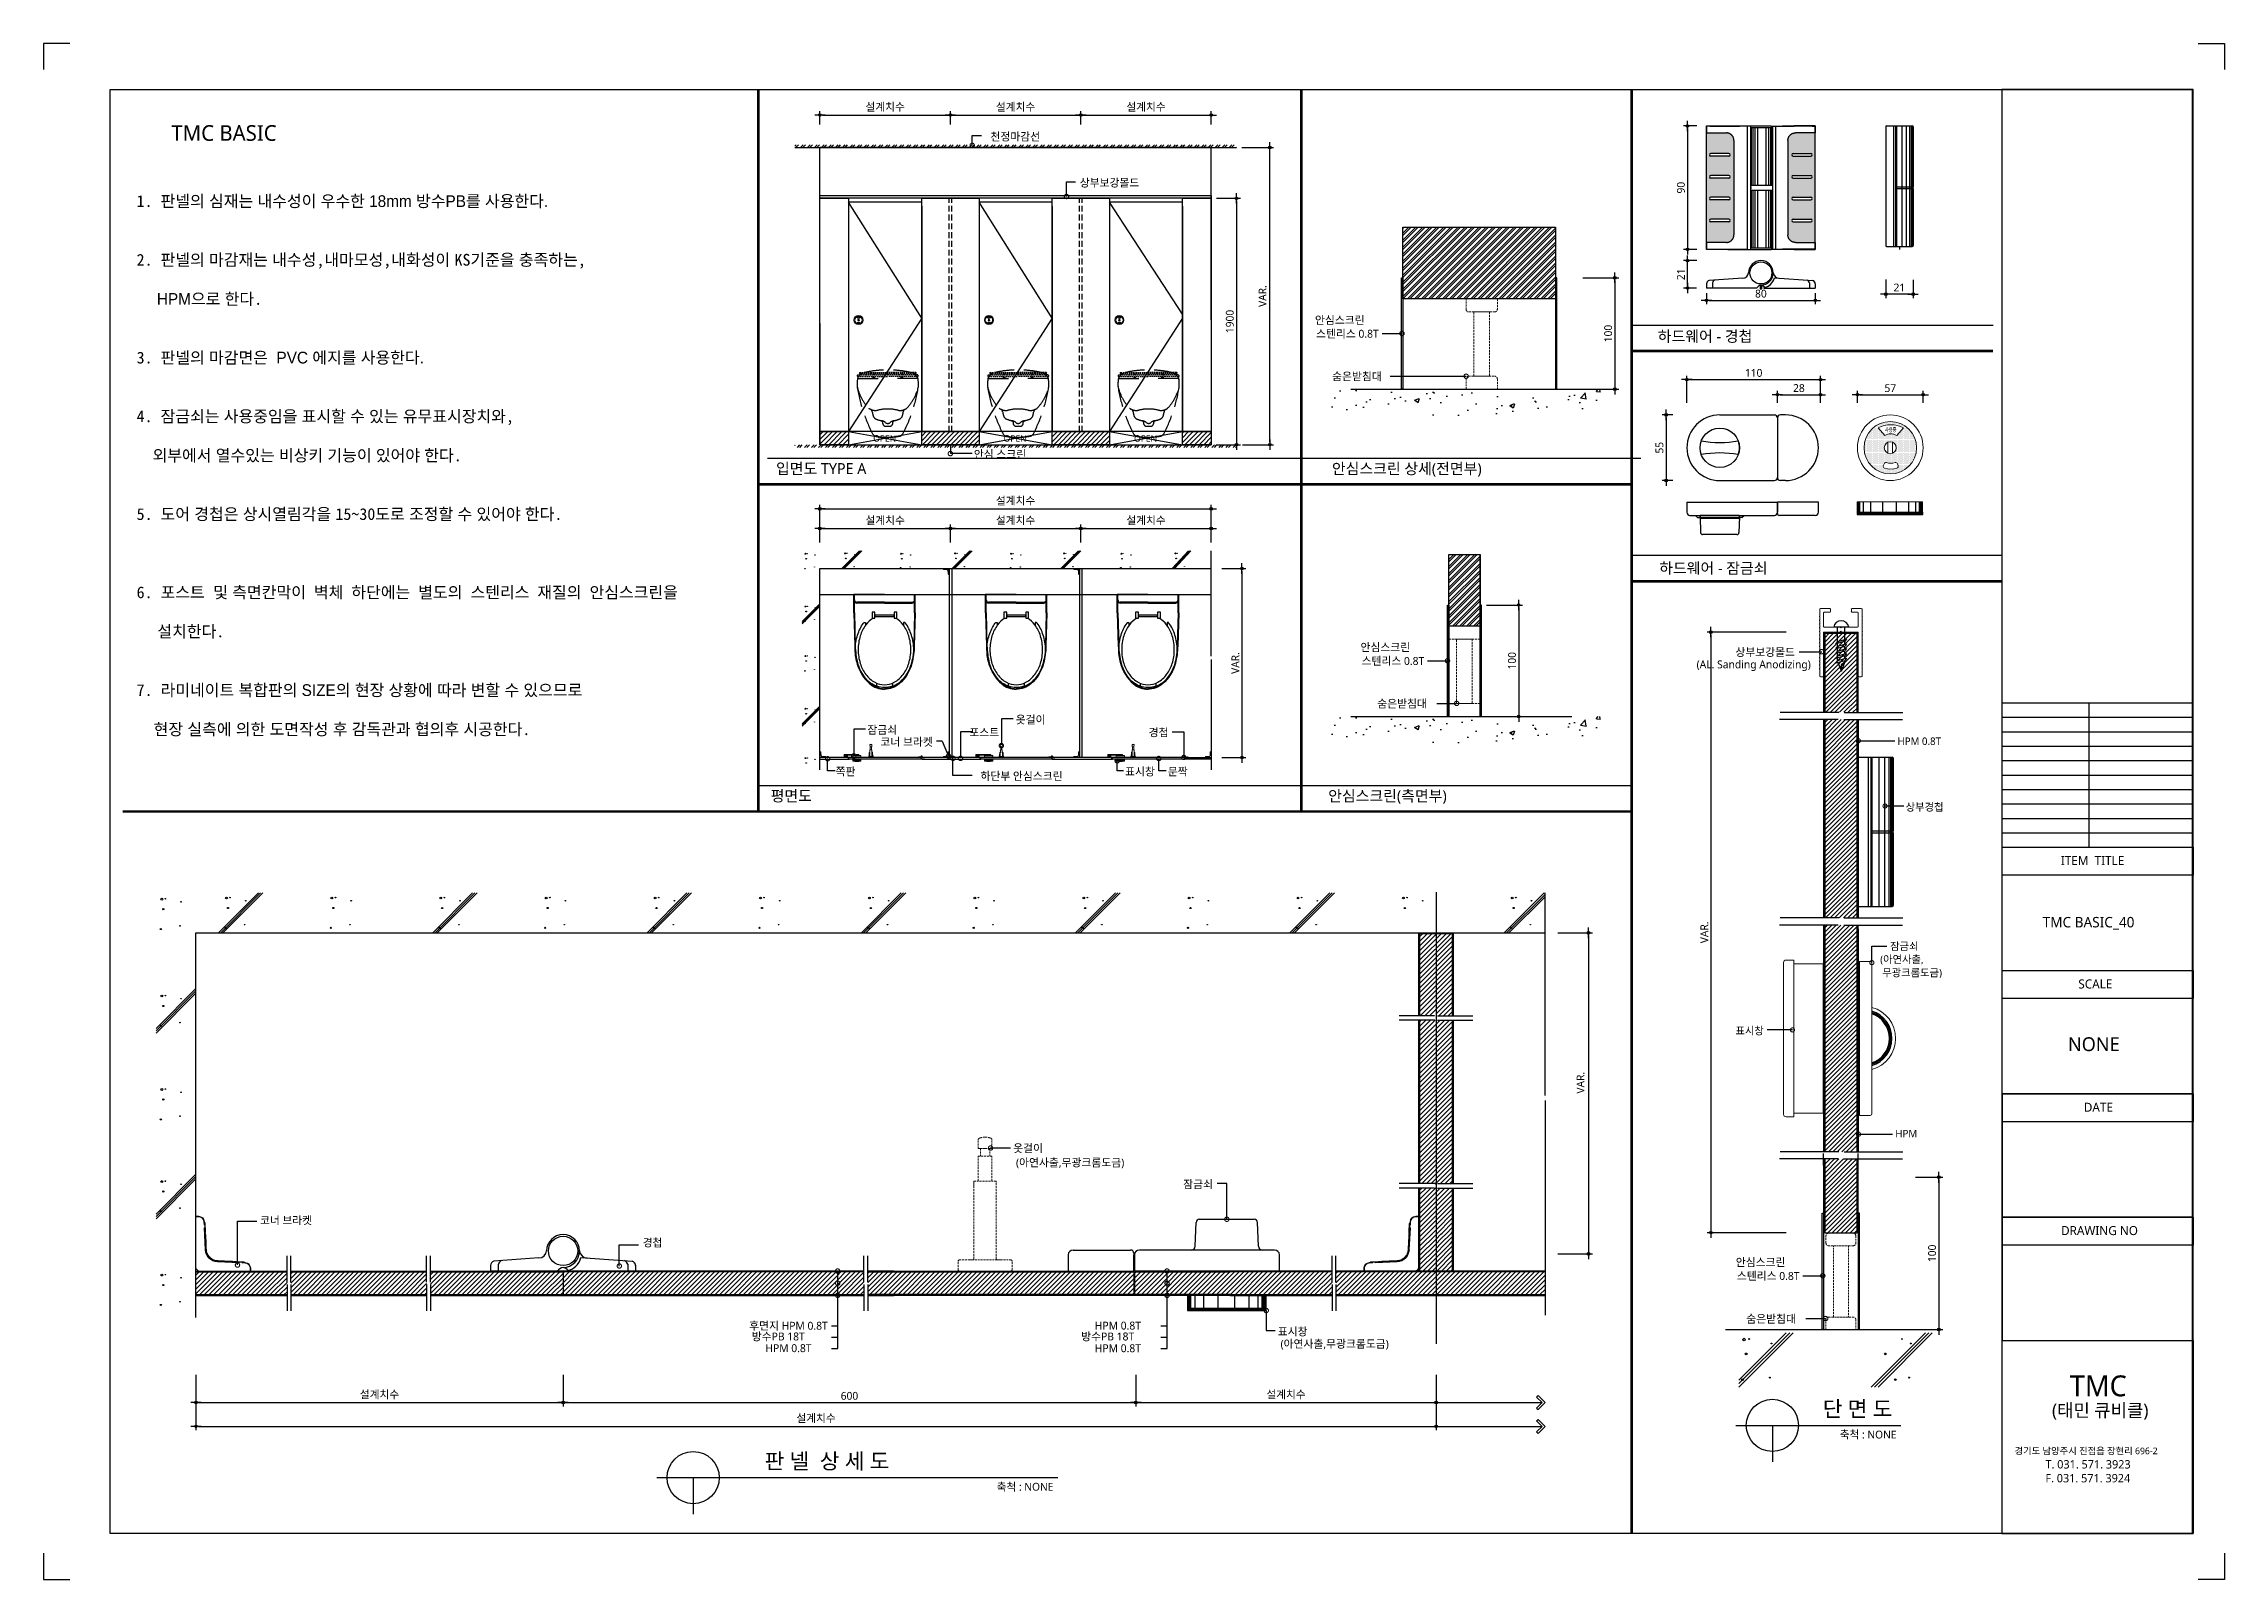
# Model space of a CAD drawing. Extents: x -256 to 8104, y -176 to 5714.
import ezdxf
from ezdxf.enums import TextEntityAlignment as Align

# ---------------------------------------------------------------- set-up
doc = ezdxf.new("R2010")
doc.units = 0
doc.header["$LTSCALE"] = 30
for name, pattern in [('CEN', [62, 60, -1, 0, -1]), ('HIDDEN', [0.375, 0.25, -0.125]), ('HIDDEN2', [4.7625, 3.175, -1.5875])]:
    doc.linetypes.add(name, pattern=pattern)
doc.layers.get('0').update_dxf_attribs({"linetype": 'CONTINUOUS'})
doc.layers.get('DEFPOINTS').update_dxf_attribs({"linetype": 'CONTINUOUS'})
for name, color, linetype in [('02---제품선', 4, 'CONTINUOUS'), ('0_toilet', 6, 'CONTINUOUS'), ('C', 2, 'CONTINUOUS'), ('curior-0Line', 252, 'CONTINUOUS'), ('DIM', 7, 'CONTINUOUS'), ('HAT', 8, 'CONTINUOUS'), ('HID', 9, 'HIDDEN'), ('jac text', 7, 'CONTINUOUS'), ('TIT', 3, 'CONTINUOUS'), ('경첩', 4, 'CONTINUOUS'), ('기타', 1, 'CONTINUOUS'), ('문자', 3, 'CONTINUOUS'), ('부자재', 4, 'CONTINUOUS'), ('상부보강몰드', 4, 'HIDDEN2'), ('옷걸이', 4, 'CONTINUOUS'), ('잠금쇠(회전형)', 4, 'CONTINUOUS'), ('중심선', 1, 'CEN'), ('치수', 1, 'CONTINUOUS'), ('판넬', 2, 'CONTINUOUS'), ('해치', 8, 'CONTINUOUS')]:
    doc.layers.add(name, color=color, linetype=linetype)
doc.styles.add('HDW', font='gulim.ttc')
doc.styles.add('돋움', font='malgun.ttf')
doc.dimstyles.new('10', dxfattribs={"dimscale": 10, "dimtxt": 3, "dimasz": 1, "dimexe": 1.5, "dimexo": 2, "dimgap": 1, "dimtad": 1, "dimdec": 0, "dimlunit": 6, "dimtxsty": '돋움', "dimblk": 'DIMDOT', "dimcen": -1, "dimdle": 1.5, "dimclrt": 3, "dimazin": 3, "dimtfac": 1, "dimtdec": 0, "dimtix": 1, "dimtmove": 2, "dimatfit": 3, "dimldrblk": 'DIMDOT', "dimarcsym": 0})
pattern_1 = [(45, (190955.914, -6822.053), (-8.55643, 8.55643), [])]
pattern_2 = [(45, (190148.375, -6933.632), (-8.980256, 8.980256), [])]
pattern_3 = [(45, (190151.98, -6962.043), (-8.980256, 8.980256), [])]

# ---------------------------------------------------------------- blocks, each defined once
blk = doc.blocks.new('DIMDOT')
at = {"linetype": 'Continuous'}
blk.add_line((-2, 0), (2, 0), dxfattribs=at)
for radius in [0.5, 0.25]:
    blk.add_circle((0, 0), radius, dxfattribs=at)
blk = doc.blocks.new('*D1070')
at = {"layer": 'DEFPOINTS', "color": 0}
for p in [(201193.7, -1402.4), (201693.7, -1346.1), (201693.7, -1402.4)]:
    blk.add_point(p, dxfattribs=at)
at = {"layer": 'DIM', "color": 0, "lineweight": -2, "ltscale": 10}
for p, q in [((201193.7, -1382.4), (201193.7, -1331.1)), ((201693.7, -1382.4), (201693.7, -1331.1)), ((201203.7, -1346.1), (201683.7, -1346.1))]:
    blk.add_line(p, q, dxfattribs=at)
at = {"layer": 'DIM', "color": 0, "lineweight": -2, "xscale": 10, "yscale": 10, "zscale": 10, "rotation": 180}
blk.add_blockref('DIMDOT', (201193.7, -1346.1), dxfattribs=at)
at = {"layer": 'DIM', "color": 0, "lineweight": -2, "xscale": 10, "yscale": 10, "zscale": 10}
blk.add_blockref('DIMDOT', (201693.7, -1346.1), dxfattribs=at)
at = {"layer": 'DIM', "color": 3, "insert": (201443.7, -1316.5), "char_height": 30, "attachment_point": 5, "style": '돋움'}
blk.add_mtext('설계치수', dxfattribs=at)
blk = doc.blocks.new('*D1071')
at = {"layer": 'DEFPOINTS', "color": 0}
for p in [(201693.7, -1402.4), (202193.7, -1346.1), (202193.7, -1402.4)]:
    blk.add_point(p, dxfattribs=at)
at = {"layer": 'DIM', "color": 0, "lineweight": -2, "ltscale": 10}
for p, q in [((201693.7, -1382.4), (201693.7, -1331.1)), ((202193.7, -1382.4), (202193.7, -1331.1)), ((201703.7, -1346.1), (202183.7, -1346.1))]:
    blk.add_line(p, q, dxfattribs=at)
at = {"layer": 'DIM', "color": 0, "lineweight": -2, "xscale": 10, "yscale": 10, "zscale": 10, "rotation": 180}
blk.add_blockref('DIMDOT', (201693.7, -1346.1), dxfattribs=at)
at = {"layer": 'DIM', "color": 0, "lineweight": -2, "xscale": 10, "yscale": 10, "zscale": 10}
blk.add_blockref('DIMDOT', (202193.7, -1346.1), dxfattribs=at)
at = {"layer": 'DIM', "color": 3, "insert": (201943.7, -1316.5), "char_height": 30, "attachment_point": 5, "style": '돋움'}
blk.add_mtext('설계치수', dxfattribs=at)
blk = doc.blocks.new('*D1072')
at = {"layer": 'DEFPOINTS', "color": 0}
for p in [(202193.7, -1402.4), (202693.7, -1346.1), (202693.7, -1402.4)]:
    blk.add_point(p, dxfattribs=at)
at = {"layer": 'DIM', "color": 0, "lineweight": -2, "ltscale": 10}
for p, q in [((202193.7, -1382.4), (202193.7, -1331.1)), ((202693.7, -1382.4), (202693.7, -1331.1)), ((202203.7, -1346.1), (202683.7, -1346.1))]:
    blk.add_line(p, q, dxfattribs=at)
at = {"layer": 'DIM', "color": 0, "lineweight": -2, "xscale": 10, "yscale": 10, "zscale": 10, "rotation": 180}
blk.add_blockref('DIMDOT', (202193.7, -1346.1), dxfattribs=at)
at = {"layer": 'DIM', "color": 0, "lineweight": -2, "xscale": 10, "yscale": 10, "zscale": 10}
blk.add_blockref('DIMDOT', (202693.7, -1346.1), dxfattribs=at)
at = {"layer": 'DIM', "color": 3, "insert": (202443.7, -1316.5), "char_height": 30, "attachment_point": 5, "style": '돋움'}
blk.add_mtext('설계치수', dxfattribs=at)
blk = doc.blocks.new('*D1073')
at = {"layer": 'DEFPOINTS', "color": 0}
for p in [(202693.7, -1665.3), (202693.7, -2610.3), (202790.6, -2610.3)]:
    blk.add_point(p, dxfattribs=at)
at = {"layer": 'DIM', "color": 0, "lineweight": -2, "ltscale": 10}
for p, q in [((202713.7, -1665.3), (202805.6, -1665.3)), ((202790.6, -1675.3), (202790.6, -2600.3)), ((202713.7, -2610.3), (202805.6, -2610.3))]:
    blk.add_line(p, q, dxfattribs=at)
at = {"layer": 'DIM', "color": 0, "lineweight": -2, "xscale": 10, "yscale": 10, "zscale": 10}
for p, rotation in [((202790.6, -1665.3), 90), ((202790.6, -2610.3), 270)]:
    blk.add_blockref('DIMDOT', p, dxfattribs=dict(at, rotation=rotation))
at = {"layer": 'DIM', "color": 3, "insert": (202765, -2137.8), "char_height": 30, "attachment_point": 5, "rotation": 90, "style": '돋움'}
blk.add_mtext('1900', dxfattribs=at)
blk = doc.blocks.new('*D1074')
at = {"layer": 'DEFPOINTS', "color": 0}
for p in [(202714.7, -3085.2), (202714.7, -3810.2), (202811.6, -3810.2)]:
    blk.add_point(p, dxfattribs=at)
at = {"layer": 'DIM', "color": 0, "lineweight": -2, "ltscale": 10}
for p, q in [((202734.7, -3085.2), (202826.6, -3085.2)), ((202811.6, -3095.2), (202811.6, -3800.2)), ((202734.7, -3810.2), (202826.6, -3810.2))]:
    blk.add_line(p, q, dxfattribs=at)
at = {"layer": 'DIM', "color": 0, "lineweight": -2, "xscale": 10, "yscale": 10, "zscale": 10}
for p, rotation in [((202811.6, -3085.2), 90), ((202811.6, -3810.2), 270)]:
    blk.add_blockref('DIMDOT', p, dxfattribs=dict(at, rotation=rotation))
at = {"layer": 'DIM', "color": 3, "insert": (202786.4, -3447.7), "char_height": 30, "attachment_point": 5, "rotation": 90, "style": '돋움'}
blk.add_mtext('VAR.', dxfattribs=at)
blk = doc.blocks.new('_DOTSMALL')
at = {"color": 0, "linetype": 'ByBlock', "const_width": 0.5}
blk.add_lwpolyline([(-0.0625, 0, 1), (0.0625, 0, 1)], format="xyb", close=True, dxfattribs=at)
blk = doc.blocks.new('A$C63EC304E')
at = {"layer": '치수', "color": 1, "xscale": 2.5, "yscale": 2.5, "zscale": 2.5, "rotation": 234.3098741996962}
blk.add_blockref('_DOTSMALL', (0.31, 0.31), dxfattribs=at)
blk = doc.blocks.new('A$C2BC9653E')
at = {"layer": '치수', "xscale": 0.3333333333333333, "yscale": 0.3333333333333333, "zscale": 0.3333333333333333}
blk.add_blockref('A$C63EC304E', (0, 0), dxfattribs=at)
blk = doc.blocks.new('A$C7FC71301')
at = {"layer": '치수', "rotation": 180}
blk.add_blockref('A$C2BC9653E', (0.21, 0.21), dxfattribs=at)
blk = doc.blocks.new('A$C4A20372B')
at = {"layer": '치수'}
blk.add_blockref('A$C7FC71301', (0, 0), dxfattribs=at)
blk = doc.blocks.new('A$C566469F5')
at = {"layer": '치수'}
blk.add_blockref('A$C4A20372B', (0, 0), dxfattribs=at)
blk = doc.blocks.new('A$C7E317CD4')
at = {"layer": '해치', "xscale": 2, "yscale": 2, "zscale": 2}
blk.add_blockref('A$C566469F5', (0, 0), dxfattribs=at)
blk = doc.blocks.new('A$C601D7F27')
at = {"layer": '치수'}
blk.add_blockref('A$C7E317CD4', (0, 0), dxfattribs=at)
blk = doc.blocks.new('A$C38802C08')
at = {"layer": '치수'}
blk.add_blockref('A$C601D7F27', (0, 0), dxfattribs=at)
blk = doc.blocks.new('*D1075')
at = {"layer": 'DEFPOINTS', "color": 0}
for p in [(202193.7, -3004.8), (202693.7, -2931.7), (202693.7, -3004.8)]:
    blk.add_point(p, dxfattribs=at)
at = {"layer": 'DIM', "color": 0, "lineweight": -2, "ltscale": 10}
for p, q in [((202193.7, -2984.8), (202193.7, -2916.7)), ((202693.7, -2984.8), (202693.7, -2916.7)), ((202203.7, -2931.7), (202683.7, -2931.7))]:
    blk.add_line(p, q, dxfattribs=at)
at = {"layer": 'DIM', "color": 0, "lineweight": -2, "xscale": 10, "yscale": 10, "zscale": 10, "rotation": 180}
blk.add_blockref('DIMDOT', (202193.7, -2931.7), dxfattribs=at)
at = {"layer": 'DIM', "color": 0, "lineweight": -2, "xscale": 10, "yscale": 10, "zscale": 10}
blk.add_blockref('DIMDOT', (202693.7, -2931.7), dxfattribs=at)
at = {"layer": 'DIM', "color": 3, "insert": (202443.7, -2902), "char_height": 30, "attachment_point": 5, "style": '돋움'}
blk.add_mtext('설계치수', dxfattribs=at)
blk = doc.blocks.new('*D1076')
at = {"layer": 'DEFPOINTS', "color": 0}
for p in [(202693.7, -2856.3), (201193.7, -3004.8), (202693.7, -3004.8)]:
    blk.add_point(p, dxfattribs=at)
at = {"layer": 'DIM', "color": 0, "lineweight": -2, "ltscale": 10}
for p, q in [((201193.7, -2984.8), (201193.7, -2841.3)), ((202693.7, -2984.8), (202693.7, -2841.3)), ((201203.7, -2856.3), (202683.7, -2856.3))]:
    blk.add_line(p, q, dxfattribs=at)
at = {"layer": 'DIM', "color": 0, "lineweight": -2, "xscale": 10, "yscale": 10, "zscale": 10, "rotation": 180}
blk.add_blockref('DIMDOT', (201193.7, -2856.3), dxfattribs=at)
at = {"layer": 'DIM', "color": 0, "lineweight": -2, "xscale": 10, "yscale": 10, "zscale": 10}
blk.add_blockref('DIMDOT', (202693.7, -2856.3), dxfattribs=at)
at = {"layer": 'DIM', "color": 3, "insert": (201943.7, -2826.7), "char_height": 30, "attachment_point": 5, "style": '돋움'}
blk.add_mtext('설계치수', dxfattribs=at)
blk = doc.blocks.new('*D1077')
at = {"layer": 'DEFPOINTS', "color": 0}
for p in [(201693.7, -3004.8), (202193.7, -2931.7), (202193.7, -3004.8)]:
    blk.add_point(p, dxfattribs=at)
at = {"layer": 'DIM', "color": 0, "lineweight": -2, "ltscale": 10}
for p, q in [((201693.7, -2984.8), (201693.7, -2916.7)), ((202193.7, -2984.8), (202193.7, -2916.7)), ((201703.7, -2931.7), (202183.7, -2931.7))]:
    blk.add_line(p, q, dxfattribs=at)
at = {"layer": 'DIM', "color": 0, "lineweight": -2, "xscale": 10, "yscale": 10, "zscale": 10, "rotation": 180}
blk.add_blockref('DIMDOT', (201693.7, -2931.7), dxfattribs=at)
at = {"layer": 'DIM', "color": 0, "lineweight": -2, "xscale": 10, "yscale": 10, "zscale": 10}
blk.add_blockref('DIMDOT', (202193.7, -2931.7), dxfattribs=at)
at = {"layer": 'DIM', "color": 3, "insert": (201943.7, -2902), "char_height": 30, "attachment_point": 5, "style": '돋움'}
blk.add_mtext('설계치수', dxfattribs=at)
blk = doc.blocks.new('*D1078')
at = {"layer": 'DEFPOINTS', "color": 0}
for p in [(201193.7, -3004.8), (201693.7, -2931.7), (201693.7, -3004.8)]:
    blk.add_point(p, dxfattribs=at)
at = {"layer": 'DIM', "color": 0, "lineweight": -2, "ltscale": 10}
for p, q in [((201193.7, -2984.8), (201193.7, -2916.7)), ((201693.7, -2984.8), (201693.7, -2916.7)), ((201203.7, -2931.7), (201683.7, -2931.7))]:
    blk.add_line(p, q, dxfattribs=at)
at = {"layer": 'DIM', "color": 0, "lineweight": -2, "xscale": 10, "yscale": 10, "zscale": 10, "rotation": 180}
blk.add_blockref('DIMDOT', (201193.7, -2931.7), dxfattribs=at)
at = {"layer": 'DIM', "color": 0, "lineweight": -2, "xscale": 10, "yscale": 10, "zscale": 10}
blk.add_blockref('DIMDOT', (201693.7, -2931.7), dxfattribs=at)
at = {"layer": 'DIM', "color": 3, "insert": (201443.7, -2902), "char_height": 30, "attachment_point": 5, "style": '돋움'}
blk.add_mtext('설계치수', dxfattribs=at)
blk = doc.blocks.new('*D1079')
at = {"layer": 'DEFPOINTS', "color": 0}
for p in [(205029.1, -2360.8), (204517.1, -2469.4), (205029.1, -2469.4)]:
    blk.add_point(p, dxfattribs=at)
at = {"layer": 'DIM', "color": 0, "lineweight": -2, "ltscale": 10}
for p, q in [((204517.1, -2449.4), (204517.1, -2345.8)), ((204527.1, -2360.8), (205019.1, -2360.8)), ((205029.1, -2449.4), (205029.1, -2345.8))]:
    blk.add_line(p, q, dxfattribs=at)
at = {"layer": 'DIM', "color": 0, "lineweight": -2, "xscale": 10, "yscale": 10, "zscale": 10, "rotation": 180}
blk.add_blockref('DIMDOT', (204517.1, -2360.8), dxfattribs=at)
at = {"layer": 'DIM', "color": 0, "lineweight": -2, "xscale": 10, "yscale": 10, "zscale": 10}
blk.add_blockref('DIMDOT', (205029.1, -2360.8), dxfattribs=at)
at = {"layer": 'DIM', "color": 3, "insert": (204773.1, -2335.2), "char_height": 30, "attachment_point": 5, "style": '돋움'}
blk.add_mtext('110', dxfattribs=at)
blk = doc.blocks.new('*D1080')
at = {"layer": 'DEFPOINTS', "color": 0}
for p in [(205029.1, -2418.7), (204864.1, -2469.4), (205029.1, -2469.4)]:
    blk.add_point(p, dxfattribs=at)
at = {"layer": 'DIM', "color": 0, "lineweight": -2, "ltscale": 10}
for p, q in [((204864.1, -2449.4), (204864.1, -2403.7)), ((204874.1, -2418.7), (205019.1, -2418.7)), ((205029.1, -2449.4), (205029.1, -2403.7))]:
    blk.add_line(p, q, dxfattribs=at)
at = {"layer": 'DIM', "color": 0, "lineweight": -2, "xscale": 10, "yscale": 10, "zscale": 10, "rotation": 180}
blk.add_blockref('DIMDOT', (204864.1, -2418.7), dxfattribs=at)
at = {"layer": 'DIM', "color": 0, "lineweight": -2, "xscale": 10, "yscale": 10, "zscale": 10}
blk.add_blockref('DIMDOT', (205029.1, -2418.7), dxfattribs=at)
at = {"layer": 'DIM', "color": 3, "insert": (204946.6, -2393.2), "char_height": 30, "attachment_point": 5, "style": '돋움'}
blk.add_mtext('28', dxfattribs=at)
blk = doc.blocks.new('*D1081')
at = {"layer": 'DEFPOINTS', "color": 0}
for p in [(205422.9, -2418.7), (205170.9, -2469.4), (205422.9, -2469.4)]:
    blk.add_point(p, dxfattribs=at)
at = {"layer": 'DIM', "color": 0, "lineweight": -2, "ltscale": 10}
for p, q in [((205170.9, -2449.4), (205170.9, -2403.7)), ((205180.9, -2418.7), (205412.9, -2418.7)), ((205422.9, -2449.4), (205422.9, -2403.7))]:
    blk.add_line(p, q, dxfattribs=at)
at = {"layer": 'DIM', "color": 0, "lineweight": -2, "xscale": 10, "yscale": 10, "zscale": 10, "rotation": 180}
blk.add_blockref('DIMDOT', (205170.9, -2418.7), dxfattribs=at)
at = {"layer": 'DIM', "color": 0, "lineweight": -2, "xscale": 10, "yscale": 10, "zscale": 10}
blk.add_blockref('DIMDOT', (205422.9, -2418.7), dxfattribs=at)
at = {"layer": 'DIM', "color": 3, "insert": (205296.9, -2393.5), "char_height": 30, "attachment_point": 5, "style": '돋움'}
blk.add_mtext('57', dxfattribs=at)
blk = doc.blocks.new('*D1082')
at = {"layer": 'DEFPOINTS', "color": 0}
for p in [(204574.8, -1388), (204519.8, -1861.1), (204574.8, -1861.1)]:
    blk.add_point(p, dxfattribs=at)
at = {"layer": 'DIM', "color": 0, "lineweight": -2, "ltscale": 10}
for p, q in [((204554.8, -1388), (204504.8, -1388)), ((204519.8, -1398), (204519.8, -1851.1)), ((204554.8, -1861.1), (204504.8, -1861.1))]:
    blk.add_line(p, q, dxfattribs=at)
at = {"layer": 'DIM', "color": 0, "lineweight": -2, "xscale": 10, "yscale": 10, "zscale": 10}
for p, rotation in [((204519.8, -1388), 90), ((204519.8, -1861.1), 270)]:
    blk.add_blockref('DIMDOT', p, dxfattribs=dict(at, rotation=rotation))
at = {"layer": 'DIM', "color": 3, "insert": (204494.3, -1624.6), "char_height": 30, "attachment_point": 5, "rotation": 90, "style": '돋움'}
blk.add_mtext('90', dxfattribs=at)
blk = doc.blocks.new('*D1083')
at = {"layer": 'DEFPOINTS', "color": 0}
for p in [(204592.4, -2009.4), (205009.5, -2009.4), (205009.5, -2056.7)]:
    blk.add_point(p, dxfattribs=at)
at = {"layer": 'DIM', "color": 0, "lineweight": -2, "ltscale": 10}
for p, q in [((204592.4, -2029.4), (204592.4, -2071.7)), ((204602.4, -2056.7), (204999.5, -2056.7)), ((205009.5, -2029.4), (205009.5, -2071.7))]:
    blk.add_line(p, q, dxfattribs=at)
at = {"layer": 'DIM', "color": 0, "lineweight": -2, "xscale": 10, "yscale": 10, "zscale": 10, "rotation": 180}
blk.add_blockref('DIMDOT', (204592.4, -2056.7), dxfattribs=at)
at = {"layer": 'DIM', "color": 0, "lineweight": -2, "xscale": 10, "yscale": 10, "zscale": 10}
blk.add_blockref('DIMDOT', (205009.5, -2056.7), dxfattribs=at)
at = {"layer": 'DIM', "color": 3, "insert": (204800.9, -2031.2), "char_height": 30, "attachment_point": 5, "style": '돋움'}
blk.add_mtext('80', dxfattribs=at)
blk = doc.blocks.new('*D1084')
at = {"layer": 'DEFPOINTS', "color": 0}
for p in [(204519.8, -1904.4), (204574.8, -1904.4), (204574.1, -2009.4)]:
    blk.add_point(p, dxfattribs=at)
at = {"layer": 'DIM', "color": 0, "lineweight": -2, "ltscale": 10}
for p, q in [((204554.8, -1904.4), (204504.8, -1904.4)), ((204519.8, -1999.4), (204519.8, -1914.4)), ((204554.1, -2009.4), (204504.8, -2009.4))]:
    blk.add_line(p, q, dxfattribs=at)
at = {"layer": 'DIM', "color": 0, "lineweight": -2, "xscale": 10, "yscale": 10, "zscale": 10}
for p, rotation in [((204519.8, -1904.4), 90), ((204519.8, -2009.4), 270)]:
    blk.add_blockref('DIMDOT', p, dxfattribs=dict(at, rotation=rotation))
at = {"layer": 'DIM', "color": 3, "insert": (204494.4, -1956.9), "char_height": 30, "attachment_point": 5, "rotation": 90, "style": '돋움'}
blk.add_mtext('21', dxfattribs=at)
blk = doc.blocks.new('*D1085')
at = {"layer": 'DEFPOINTS', "color": 0}
for p in [(205279.3, -1957.2), (205384.3, -1957.9), (205279.3, -2032.9)]:
    blk.add_point(p, dxfattribs=at)
at = {"layer": 'DIM', "color": 0, "lineweight": -2, "ltscale": 10}
for p, q in [((205279.3, -1977.2), (205279.3, -2047.9)), ((205384.3, -1977.9), (205384.3, -2047.9)), ((205374.3, -2032.9), (205289.3, -2032.9))]:
    blk.add_line(p, q, dxfattribs=at)
at = {"layer": 'DIM', "color": 0, "lineweight": -2, "xscale": 10, "yscale": 10, "zscale": 10, "rotation": 180}
blk.add_blockref('DIMDOT', (205279.3, -2032.9), dxfattribs=at)
at = {"layer": 'DIM', "color": 0, "lineweight": -2, "xscale": 10, "yscale": 10, "zscale": 10}
blk.add_blockref('DIMDOT', (205384.3, -2032.9), dxfattribs=at)
at = {"layer": 'DIM', "color": 3, "insert": (205331.8, -2007.5), "char_height": 30, "attachment_point": 5, "style": '돋움'}
blk.add_mtext('21', dxfattribs=at)
blk = doc.blocks.new('A$C10E41893')
at = {"layer": '부자재'}
for p, q in [((6, 0), (6, 196)), ((123, 196), (6, 196)), ((123, 192), (6, 192)), ((55, 0), (55, 177)), ((61, 0), (61, 177)), ((6, 0), (6, -196)), ((55, 0), (55, -177)), ((61, 0), (61, -177)), ((123, -192), (6, -192)), ((123, -196), (6, -196))]:
    blk.add_line(p, q, dxfattribs=at)
for points in [[(123, 196, -0.012538), (123, 196), (335, 190, -0.055395), (445, 175, -0.154276), (577, 93, -0.179504), (612, 0, -0.179504)], [(123, 192, -0.012538), (123, 192), (335, 187, -0.055395), (444, 172, -0.154276), (574, 91, -0.179504), (608, 0, -0.179504)], [(157, -72, 0.089162), (200, -119, 0.085733), (270, -155, 0.075373), (359, -168, 0.075373), (447, -155, 0.085733), (517, -119, 0.106084), (567, -62, 0.126931), (583, 0, 0.126931), (567, 62, 0.106084), (517, 119, 0.085733), (447, 155, 0.075373), (359, 168, 0.075373), (270, 155, 0.085733), (200, 119, 0.089162), (157, 72)], [(572, 51), (589, 51), (589, 60, 0.021185), (583, 71, 0.106084), (528, 134, 0.085733), (453, 172, 0.075373), (359, 187, 0.075373), (265, 172, 0.085733), (189, 134, 0.007337), (184, 130), (184, 122), (205, 122)], [(123, -196, 0.012538), (123, -196), (335, -190, 0.055395), (445, -175, 0.154276), (577, -93, 0.179504), (612, 0, 0.179504)], [(123, -192, 0.012538), (123, -192), (335, -187, 0.055395), (444, -172, 0.154276), (574, -91, 0.179504), (608, 0, 0.179504)], [(589, -51, 0.090214), (598, 0, 0.090214), (589, 51, 0.106084)], [(572, -51), (589, -51), (589, -60, -0.021185), (583, -71, -0.106084), (528, -134, -0.085733), (453, -172, -0.075373), (359, -187, -0.075373), (265, -172, -0.085733), (189, -134, -0.007337), (184, -130), (184, -122), (205, -122)]]:
    blk.add_lwpolyline(points, format="xyb", dxfattribs=at)
blk.add_lwpolyline([(138, -61), (119, -61), (119, -79), (157, -79), (157, -61), (138, -61), (147, -61), (147, 61), (138, 61), (157, 61), (157, 79), (119, 79), (119, 61), (138, 61), (138, -61), (119, -61)], dxfattribs=at)
for centre, start, end in [((40, 177), 0, 90), ((46, 177), 0, 90), ((40, -177), 270, 0), ((46, -177), 270, 0)]:
    blk.add_arc(centre, 15, start, end, dxfattribs=at)
blk = doc.blocks.new('A$C460A2A32')
at = {"color": 0}
for p, q in [((3, 20), (0, 16)), ((3, 20), (9, 20)), ((4, 10), (162, 10)), ((9, 20), (162, 20)), ((13, 32), (11, 30)), ((13, 32), (162, 32)), ((13, 27), (162, 27)), ((312, 32), (162, 32)), ((312, 27), (162, 27)), ((316, 20), (162, 20)), ((321, 10), (162, 10)), ((312, 32), (313, 30)), ((322, 20), (316, 20)), ((322, 20), (324, 16))]:
    blk.add_line(p, q, dxfattribs=at)
for centre, radius, start, end in [((4, 14), 4, 150.0107, 270), ((13, 29), 2, 135, 270), ((109, 28), 26, 182.6717, 198.4118), ((109, 10), 26, 180, 202.6199), ((107, 28), 23, 183.0205, 200.9186), ((107, 10), 23, 180, 205.7715), ((69, 10), 23, 334.2285, 0), ((69, 28), 23, 339.0814, 356.9795), ((67, 10), 26, 337.3801, 0), ((67, 28), 26, 341.5882, 357.3283), ((257, 10), 26, 180, 202.6199), ((257, 28), 26, 182.6717, 198.4118), ((256, 28), 23, 183.0205, 200.9186), ((256, 10), 23, 180, 205.7715), ((217, 10), 23, 334.2285, 0), ((217, 28), 23, 339.0814, 356.9795), ((216, 28), 26, 341.5882, 357.3283), ((216, 10), 26, 337.3801, 0), ((312, 29), 2, 270, 45), ((321, 14), 4, 270, 29.9893)]:
    blk.add_arc(centre, radius, start, end, dxfattribs=at)
blk = doc.blocks.new('*D1086')
at = {"layer": 'DEFPOINTS', "color": 0}
for p in [(204482.8, -2495.9), (204437.2, -2747.9), (204482.8, -2747.9)]:
    blk.add_point(p, dxfattribs=at)
at = {"layer": 'DIM', "color": 0, "lineweight": -2, "ltscale": 10}
for p, q in [((204462.8, -2495.9), (204422.2, -2495.9)), ((204437.2, -2505.9), (204437.2, -2737.9)), ((204462.8, -2747.9), (204422.2, -2747.9))]:
    blk.add_line(p, q, dxfattribs=at)
at = {"layer": 'DIM', "color": 0, "lineweight": -2, "xscale": 10, "yscale": 10, "zscale": 10}
for p, rotation in [((204437.2, -2495.9), 90), ((204437.2, -2747.9), 270)]:
    blk.add_blockref('DIMDOT', p, dxfattribs=dict(at, rotation=rotation))
at = {"layer": 'DIM', "color": 3, "insert": (204411.9, -2621.9), "char_height": 30, "attachment_point": 5, "rotation": 90, "style": '돋움'}
blk.add_mtext('55', dxfattribs=at)
blk = doc.blocks.new('*D1087')
at = {"layer": 'DEFPOINTS', "color": 0}
for p in [(204918.1, -3329), (204609.4, -5632.3), (204918.1, -5632.3)]:
    blk.add_point(p, dxfattribs=at)
at = {"layer": 'DIM', "color": 0, "lineweight": -2, "ltscale": 10}
for p, q in [((204898.1, -3329), (204594.4, -3329)), ((204609.4, -3339), (204609.4, -5622.3)), ((204898.1, -5632.3), (204594.4, -5632.3))]:
    blk.add_line(p, q, dxfattribs=at)
at = {"layer": 'DIM', "color": 0, "lineweight": -2, "xscale": 10, "yscale": 10, "zscale": 10}
for p, rotation in [((204609.4, -3329), 90), ((204609.4, -5632.3), 270)]:
    blk.add_blockref('DIMDOT', p, dxfattribs=dict(at, rotation=rotation))
at = {"layer": 'DIM', "color": 3, "insert": (204584.1, -4480.6), "char_height": 30, "attachment_point": 5, "rotation": 90, "style": '돋움'}
blk.add_mtext('VAR.', dxfattribs=at)
blk = doc.blocks.new('A$C13EB2441')
for p, q in [((0.84, 7.37), (0.84, 14.11)), ((0.84, 6.74), (0.84, 0))]:
    blk.add_line(p, q)
blk = doc.blocks.new('*D1088')
at = {"layer": 'DEFPOINTS', "color": 0}
for p in [(205373.8, -5419.5), (205382.9, -6003.8), (205482.8, -6003.8)]:
    blk.add_point(p, dxfattribs=at)
at = {"layer": 'DIM', "color": 0, "lineweight": -2, "ltscale": 10}
for p, q in [((205393.8, -5419.5), (205497.8, -5419.5)), ((205482.8, -5429.5), (205482.8, -5993.8)), ((205402.9, -6003.8), (205497.8, -6003.8))]:
    blk.add_line(p, q, dxfattribs=at)
at = {"layer": 'DIM', "color": 0, "lineweight": -2, "xscale": 10, "yscale": 10, "zscale": 10}
for p, rotation in [((205482.8, -5419.5), 90), ((205482.8, -6003.8), 270)]:
    blk.add_blockref('DIMDOT', p, dxfattribs=dict(at, rotation=rotation))
at = {"layer": 'DIM', "color": 3, "insert": (205457.2, -5711.6), "char_height": 30, "attachment_point": 5, "rotation": 90, "style": '돋움'}
blk.add_mtext('100', dxfattribs=at)
blk = doc.blocks.new('*D1089')
at = {"layer": 'DEFPOINTS', "color": 0}
for p in [(202790.6, -1470.5), (202918, -1470.5), (202793.1, -2610.3)]:
    blk.add_point(p, dxfattribs=at)
at = {"layer": 'DIM', "color": 0, "lineweight": -2, "ltscale": 10}
for p, q in [((202810.6, -1470.5), (202933, -1470.5)), ((202918, -2600.3), (202918, -1480.5)), ((202813.1, -2610.3), (202933, -2610.3))]:
    blk.add_line(p, q, dxfattribs=at)
at = {"layer": 'DIM', "color": 0, "lineweight": -2, "xscale": 10, "yscale": 10, "zscale": 10}
for p, rotation in [((202918, -1470.5), 90), ((202918, -2610.3), 270)]:
    blk.add_blockref('DIMDOT', p, dxfattribs=dict(at, rotation=rotation))
at = {"layer": 'DIM', "color": 3, "insert": (202890.7, -2040.4), "char_height": 30, "attachment_point": 5, "rotation": 90, "style": '돋움'}
blk.add_mtext('VAR.', dxfattribs=at)
blk = doc.blocks.new('*D1090')
at = {"layer": 'DEFPOINTS', "color": 0}
for p in [(198801.8, -6158.1), (200208.9, -6158.1), (200208.9, -6283.8)]:
    blk.add_point(p, dxfattribs=at)
at = {"layer": 'DIM', "color": 0, "lineweight": -2, "ltscale": 10}
for p, q in [((198801.8, -6178.1), (198801.8, -6298.8)), ((200208.9, -6178.1), (200208.9, -6298.8)), ((198811.8, -6283.8), (200198.9, -6283.8))]:
    blk.add_line(p, q, dxfattribs=at)
at = {"layer": 'DIM', "color": 0, "lineweight": -2, "xscale": 10, "yscale": 10, "zscale": 10, "rotation": 180}
blk.add_blockref('DIMDOT', (198801.8, -6283.8), dxfattribs=at)
at = {"layer": 'DIM', "color": 0, "lineweight": -2, "xscale": 10, "yscale": 10, "zscale": 10}
blk.add_blockref('DIMDOT', (200208.9, -6283.8), dxfattribs=at)
at = {"layer": 'DIM', "color": 3, "insert": (199505.3, -6254.2), "char_height": 30, "attachment_point": 5, "style": '돋움'}
blk.add_mtext('설계치수', dxfattribs=at)
blk = doc.blocks.new('*D1091')
at = {"layer": 'DEFPOINTS', "color": 0}
for p in [(198801.8, -6158.1), (203555.7, -6158.1), (203555.7, -6375.3)]:
    blk.add_point(p, dxfattribs=at)
at = {"layer": 'DIM', "color": 0, "lineweight": -2, "ltscale": 10}
for p, q in [((198801.8, -6178.1), (198801.8, -6390.3)), ((203555.7, -6178.1), (203555.7, -6390.3)), ((198811.8, -6375.3), (203545.7, -6375.3))]:
    blk.add_line(p, q, dxfattribs=at)
at = {"layer": 'DIM', "color": 0, "lineweight": -2, "xscale": 10, "yscale": 10, "zscale": 10, "rotation": 180}
blk.add_blockref('DIMDOT', (198801.8, -6375.3), dxfattribs=at)
at = {"layer": 'DIM', "color": 0, "lineweight": -2, "xscale": 10, "yscale": 10, "zscale": 10}
blk.add_blockref('DIMDOT', (203555.7, -6375.3), dxfattribs=at)
at = {"layer": 'DIM', "color": 3, "insert": (201178.7, -6345.6), "char_height": 30, "attachment_point": 5, "style": '돋움'}
blk.add_mtext('설계치수', dxfattribs=at)
blk = doc.blocks.new('*D1092')
at = {"layer": 'DEFPOINTS', "color": 0}
for p in [(202404.8, -6158.1), (203555.7, -6158.1), (203555.7, -6283.8)]:
    blk.add_point(p, dxfattribs=at)
at = {"layer": 'DIM', "color": 0, "lineweight": -2, "ltscale": 10}
for p, q in [((202404.8, -6178.1), (202404.8, -6298.8)), ((203555.7, -6178.1), (203555.7, -6298.8)), ((202414.8, -6283.8), (203545.7, -6283.8))]:
    blk.add_line(p, q, dxfattribs=at)
at = {"layer": 'DIM', "color": 0, "lineweight": -2, "xscale": 10, "yscale": 10, "zscale": 10, "rotation": 180}
blk.add_blockref('DIMDOT', (202404.8, -6283.8), dxfattribs=at)
at = {"layer": 'DIM', "color": 0, "lineweight": -2, "xscale": 10, "yscale": 10, "zscale": 10}
blk.add_blockref('DIMDOT', (203555.7, -6283.8), dxfattribs=at)
at = {"layer": 'DIM', "color": 3, "insert": (202980.3, -6254.2), "char_height": 30, "attachment_point": 5, "style": '돋움'}
blk.add_mtext('설계치수', dxfattribs=at)
blk = doc.blocks.new('*D1093')
at = {"layer": 'DEFPOINTS', "color": 0}
for p in [(200208.9, -6158.1), (202404.8, -6158.1), (202404.8, -6283.8)]:
    blk.add_point(p, dxfattribs=at)
at = {"layer": 'DIM', "color": 0, "lineweight": -2, "ltscale": 10}
for p, q in [((200208.9, -6178.1), (200208.9, -6298.8)), ((202404.8, -6178.1), (202404.8, -6298.8)), ((200218.9, -6283.8), (202394.8, -6283.8))]:
    blk.add_line(p, q, dxfattribs=at)
at = {"layer": 'DIM', "color": 0, "lineweight": -2, "xscale": 10, "yscale": 10, "zscale": 10, "rotation": 180}
blk.add_blockref('DIMDOT', (200208.9, -6283.8), dxfattribs=at)
at = {"layer": 'DIM', "color": 0, "lineweight": -2, "xscale": 10, "yscale": 10, "zscale": 10}
blk.add_blockref('DIMDOT', (202404.8, -6283.8), dxfattribs=at)
at = {"layer": 'DIM', "color": 3, "insert": (201306.9, -6258.3), "char_height": 30, "attachment_point": 5, "style": '돋움'}
blk.add_mtext('600', dxfattribs=at)
blk = doc.blocks.new('A$C06B31977')
for p, q in [((1.26, 11.06), (1.26, 21.17)), ((1.26, 10.11), (1.26, 0))]:
    blk.add_line(p, q)
blk = doc.blocks.new('*D1094')
at = {"layer": 'DEFPOINTS', "color": 0}
for p in [(204002.5, -4482.5), (204002.5, -5713.8), (204140.3, -5713.8)]:
    blk.add_point(p, dxfattribs=at)
at = {"layer": 'DIM', "color": 0, "lineweight": -2, "ltscale": 10}
for p, q in [((204022.5, -4482.5), (204155.3, -4482.5)), ((204140.3, -4492.5), (204140.3, -5703.8)), ((204022.5, -5713.8), (204155.3, -5713.8))]:
    blk.add_line(p, q, dxfattribs=at)
at = {"layer": 'DIM', "color": 0, "lineweight": -2, "xscale": 10, "yscale": 10, "zscale": 10}
for p, rotation in [((204140.3, -4482.5), 90), ((204140.3, -5713.8), 270)]:
    blk.add_blockref('DIMDOT', p, dxfattribs=dict(at, rotation=rotation))
at = {"layer": 'DIM', "color": 3, "insert": (204109.6, -5057.2), "char_height": 30, "attachment_point": 5, "rotation": 90, "style": '돋움'}
blk.add_mtext('VAR.', dxfattribs=at)
blk = doc.blocks.new('*D1095')
at = {"layer": 'DEFPOINTS', "color": 0}
for p in [(203729.4, -3225.2), (203729.4, -3652.6), (203872.3, -3652.6)]:
    blk.add_point(p, dxfattribs=at)
at = {"layer": 'DIM', "color": 0, "lineweight": -2, "ltscale": 10}
for p, q in [((203749.4, -3225.2), (203887.3, -3225.2)), ((203872.3, -3235.2), (203872.3, -3642.6)), ((203749.4, -3652.6), (203887.3, -3652.6))]:
    blk.add_line(p, q, dxfattribs=at)
at = {"layer": 'DIM', "color": 0, "lineweight": -2, "xscale": 10, "yscale": 10, "zscale": 10}
for p, rotation in [((203872.3, -3225.2), 90), ((203872.3, -3652.6), 270)]:
    blk.add_blockref('DIMDOT', p, dxfattribs=dict(at, rotation=rotation))
at = {"layer": 'DIM', "color": 3, "insert": (203846.7, -3438.9), "char_height": 30, "attachment_point": 5, "rotation": 90, "style": '돋움'}
blk.add_mtext('100', dxfattribs=at)
blk = doc.blocks.new('*D1096')
at = {"layer": 'DEFPOINTS', "color": 0}
for p in [(204098.1, -1970.2), (204098.1, -2397.7), (204241, -2397.7)]:
    blk.add_point(p, dxfattribs=at)
at = {"layer": 'DIM', "color": 0, "lineweight": -2, "ltscale": 10}
for p, q in [((204118.1, -1970.2), (204256, -1970.2)), ((204241, -1980.2), (204241, -2387.7)), ((204118.1, -2397.7), (204256, -2397.7))]:
    blk.add_line(p, q, dxfattribs=at)
at = {"layer": 'DIM', "color": 0, "lineweight": -2, "xscale": 10, "yscale": 10, "zscale": 10}
for p, rotation in [((204241, -1970.2), 90), ((204241, -2397.7), 270)]:
    blk.add_blockref('DIMDOT', p, dxfattribs=dict(at, rotation=rotation))
at = {"layer": 'DIM', "color": 3, "insert": (204215.4, -2184), "char_height": 30, "attachment_point": 5, "rotation": 90, "style": '돋움'}
blk.add_mtext('100', dxfattribs=at)
blk = doc.blocks.new('BASIC_40', base_point=(198473.5, -6786.3))
h = blk.add_hatch()
h.set_pattern_fill('ANSI31', color=2, style=0)
h.set_pattern_definition([(45, (201709.89, -5189.372), (-2.245064, 2.245064), [])])
h.paths.add_polyline_path([(203604.4, -3225.2), (203599.4, -3225.2), (203599.4, -3436.8, -1), (203599.4, -3441), (203599.4, -3652.6), (203604.4, -3652.6)])
h.paths.add_polyline_path([(203729.4, -3441, -1), (203729.4, -3436.8), (203729.4, -3225.2), (203724.4, -3225.2), (203724.4, -3652.6), (203729.4, -3652.6)])
at = {"layer": 'HAT'}
h = blk.add_hatch(dxfattribs=at)
h.set_pattern_fill('ANSI32', color=256, scale=2, style=0)
h.set_pattern_definition([(45, (189857.61, -7103.519), (-13.470384, 13.470384), []), (45, (189866.59, -7103.519), (-13.470384, 13.470384), [])])
h.paths.add_polyline_path([(201097, -1460.5), (202790.6, -1460.5), (202790.6, -1470.5), (201097, -1470.5)])
h = blk.add_hatch(dxfattribs=at)
h.set_pattern_fill('ANSI32', color=256, scale=2, style=0)
h.set_pattern_definition([(45, (190171.724, -7029.361), (-13.470384, 13.470384), []), (45, (190180.704, -7029.361), (-13.470384, 13.470384), [])])
h.paths.add_polyline_path([(203428.6, -1776.4), (204014, -1776.4), (204014, -2051.1), (203428.6, -2051.1)])
h = blk.add_hatch(dxfattribs=at)
h.set_pattern_fill('ANSI32', color=256, scale=2, style=0)
h.set_pattern_definition([(45, (189857.61, -6921.539), (-13.470384, 13.470384), []), (45, (189866.59, -6921.539), (-13.470384, 13.470384), [])])
h.paths.add_polyline_path([(201097, -2620.8), (202790.6, -2620.8), (202790.6, -2610.8), (201097, -2610.8)])
h = blk.add_hatch(dxfattribs=at)
h.set_pattern_fill('ANSI32', color=256, scale=2, style=0)
h.set_pattern_definition([(45, (198523.04, -7029.361), (-13.470384, 13.470384), []), (45, (198532.021, -7029.361), (-13.470384, 13.470384), [])])
h.paths.add_polyline_path([(203724.4, -3031.4), (203604.4, -3031.4), (203604.4, -3306), (203724.4, -3306), (203724.4, -3225.2)])
at = {"layer": 'HAT', "transparency": 33554687}
h = blk.add_hatch(dxfattribs=at)
h.set_pattern_fill('ANSI31', color=256, scale=3.811219)
h.set_pattern_definition(pattern_1)
h.paths.add_polyline_path([(205099.4, -3636.7), (205120.5, -3636.7), (205169.5, -3636.7), (205169.5, -3333.7), (205045.6, -3333.7), (205045.6, -3636.7)])
at = {"layer": 'HAT'}
h = blk.add_hatch(dxfattribs=at)
h.set_pattern_fill('ANSI31', color=256, scale=3.811219, style=0)
h.set_pattern_definition(pattern_1)
edge = h.paths.add_edge_path()
edge.add_line((205169.5, -3710.8), (205112.9, -3710.8))
edge.add_arc((205110.9, -3710.8), 1.99, -54.30987, 0, ccw=False)
edge.add_arc((205110.9, -3710.8), 1.99, 125.69013, 305.69013, ccw=False)
edge.add_arc((205110.9, -3710.8), 1.99, 0, 125.69013, ccw=False)
edge.add_line((205112.9, -3710.8), (205169.5, -3710.8))
edge.add_line((205169.5, -3710.8), (205169.5, -3664.3))
edge.add_line((205169.5, -3664.3), (205159.7, -3664.3))
edge.add_spline(control_points=[(205157, -3671.8), (205157.9, -3669.3), (205158.8, -3666.8), (205159.7, -3664.3)], knot_values=[0, 0, 0, 0, 0.152076, 0.152076, 0.152076, 0.152076], degree=3, periodic=0)
edge.add_line((205159.7, -3664.3), (205107.5, -3664.3))
edge.add_line((205107.5, -3664.3), (205107.5, -4425.2))
edge.add_line((205107.5, -4425.2), (205161.6, -4425.2))
edge.add_spline(control_points=[(205161.6, -4425.2), (205164.6, -4416.9), (205167.5, -4409.4), (205169.5, -4405.8)], knot_values=[0.152076, 0.152076, 0.152076, 0.152076, 0.673721, 0.673721, 0.673721, 0.673721], degree=3, periodic=0)
edge.add_spline(control_points=[(205171.8, -4425.2), (205172.3, -4415.6), (205173.3, -4401.1), (205170.5, -4403.9), (205169.5, -4405.8)], knot_values=[0.673721, 0.673721, 0.673721, 0.673721, 1.332503, 1.60798, 1.60798, 1.60798, 1.60798], degree=3, periodic=0)
edge.add_line((205169.5, -4405.8), (205169.5, -3710.8))
h.paths.add_polyline_path([(205107.5, -3664.3), (205045.6, -3664.3), (205045.6, -4425.2), (205107.5, -4425.2)])
h = blk.add_hatch(dxfattribs=at)
h.set_pattern_fill('ANSI31', color=256, scale=3.811219, style=0)
h.set_pattern_definition(pattern_1)
h.paths.add_polyline_path([(205107.5, -4887.8), (205045.6, -4887.8), (205045.6, -5321.8), (205107.5, -5321.8), (205107.5, -5217.5, -0.567825), (205107.5, -5214.1)])
h.paths.add_polyline_path([(205169.5, -4887.8), (205107.5, -4887.8), (205107.5, -5214.1, -0.582142), (205110.5, -5215.8), (205169.5, -5215.8)])
edge = h.paths.add_edge_path()
edge.add_line((205169.5, -5215.8), (205110.5, -5215.8))
edge.add_arc((205108.6, -5215.8), 1.99, -54.30987, 0, ccw=False)
edge.add_arc((205108.6, -5215.8), 1.99, 239.17799, 305.69013, ccw=False)
edge.add_line((205107.5, -5217.5), (205107.5, -5321.8))
edge.add_line((205107.5, -5321.8), (205161.6, -5321.8))
edge.add_spline(control_points=[(205161.6, -5321.8), (205164.6, -5313.5), (205167.5, -5306), (205169.5, -5302.4)], knot_values=[0.152076, 0.152076, 0.152076, 0.152076, 0.673721, 0.673721, 0.673721, 0.673721], degree=3, periodic=0)
edge.add_line((205169.5, -5302.4), (205169.5, -5215.8))
h.paths.add_polyline_path([(205107.5, -4452.8), (205045.6, -4452.8), (205045.6, -4887.8), (205107.5, -4887.8)])
edge = h.paths.add_edge_path()
edge.add_line((205169.5, -4452.8), (205159.7, -4452.8))
edge.add_spline(control_points=[(205157, -4460.3), (205157.9, -4457.8), (205158.8, -4455.3), (205159.7, -4452.8)], knot_values=[0, 0, 0, 0, 0.152076, 0.152076, 0.152076, 0.152076], degree=3, periodic=0)
edge.add_line((205159.7, -4452.8), (205107.5, -4452.8))
edge.add_line((205107.5, -4452.8), (205107.5, -4887.8))
edge.add_line((205107.5, -4887.8), (205169.5, -4887.8))
edge.add_line((205169.5, -4887.8), (205169.5, -4452.8))
at = {"layer": 'HAT', "transparency": 33554687}
h = blk.add_hatch(dxfattribs=at)
h.set_pattern_fill('ANSI31', color=256, scale=3.811219, style=0)
h.set_pattern_definition(pattern_1)
h.paths.add_polyline_path([(205097.5, -5349.5), (205045.6, -5349.5), (205045.6, -5632.3), (205107.5, -5632.3), (205107.5, -5349.5)])
h.paths.add_polyline_path([(205169.5, -5349.5), (205118.6, -5349.5), (205107.5, -5349.5), (205107.5, -5632.3), (205169.5, -5632.3)])
at = {"layer": '해치'}
h = blk.add_hatch(dxfattribs=at)
h.set_pattern_fill('DOTS', color=256, scale=2.628474)
h.set_pattern_definition([(0, (201630.654, -1053.001), (2.086351, 4.172702), [0, -4.172702])])
edge = h.paths.add_edge_path()
edge.add_line((204592.9, -1834.6), (204592.9, -1834.6))
edge.add_spline(control_points=[(204592.9, -1834.6), (204593.1, -1834.6), (204604.7, -1834.6)], knot_values=[-0.724312, -0.724312, -0.724312, 0.724312, 0.724312, 0.724312], weights=[1, 0.748956, 1], degree=2, periodic=0)
edge.add_line((204604.7, -1834.6), (204668.6, -1834.6))
edge.add_spline(control_points=[(204668.6, -1834.6), (204697.5, -1834.6), (204697.5, -1805.7)], knot_values=[-1.570796, -1.570796, -1.570796, 0, 0, 0], weights=[1, 0.707107, 1], degree=2, periodic=0)
edge.add_line((204697.5, -1805.7), (204697.5, -1443.5))
edge.add_spline(control_points=[(204697.5, -1443.5), (204697.5, -1414.6), (204668.6, -1414.6)], knot_values=[0, 0, 0, 1.570796, 1.570796, 1.570796], weights=[1, 0.707107, 1], degree=2, periodic=0)
edge.add_line((204668.6, -1414.6), (204604.7, -1414.6))
edge.add_spline(control_points=[(204604.7, -1414.6), (204593.1, -1414.6), (204592.9, -1414.6)], knot_values=[-0.724312, -0.724312, -0.724312, 0.724312, 0.724312, 0.724312], weights=[1, 0.748956, 1], degree=2, periodic=0)
edge.add_line((204592.9, -1414.6), (204592.9, -1834.6))
h.paths.add_polyline_path([(204677.8, -1493.3, -0.414214), (204683, -1498.6, -0.414214), (204677.8, -1503.8), (204609.4, -1503.8, -0.414214), (204604.2, -1498.6, -0.414214), (204609.4, -1493.3)], flags=16)
h.paths.add_polyline_path([(204677.8, -1577.3, -0.414214), (204683, -1582.6, -0.414214), (204677.8, -1587.8), (204609.4, -1587.8, -0.414214), (204604.2, -1582.6, -0.414214), (204609.4, -1577.3)], flags=16)
h.paths.add_polyline_path([(204677.8, -1661.3, -0.414214), (204683, -1666.6, -0.414214), (204677.8, -1671.8), (204609.4, -1671.8, -0.414214), (204604.2, -1666.6, -0.414214), (204609.4, -1661.3)], flags=16)
h.paths.add_polyline_path([(204677.8, -1745.3, -0.414214), (204683, -1750.6, -0.414214), (204677.8, -1755.9), (204609.4, -1755.9, -0.414214), (204604.2, -1750.6, -0.414214), (204609.4, -1745.3)], flags=16)
h = blk.add_hatch(dxfattribs=at)
h.set_pattern_fill('DOTS', color=256, scale=2.628474)
h.set_pattern_definition([(0, (201156.0365, -1053.001), (2.086351, 4.1727023), [0, -4.1727023])])
edge = h.paths.add_edge_path()
edge.add_spline(control_points=[(204904.3, -1443.5), (204904.3, -1414.6), (204933.2, -1414.6)], knot_values=[0, 0, 0, 1.570796, 1.570796, 1.570796], weights=[1, 0.707107, 1], degree=2, periodic=0)
edge.add_line((204933.2, -1414.6), (204997.1, -1414.6))
edge.add_spline(control_points=[(204997.1, -1414.6), (205008.7, -1414.6), (205008.9, -1414.6)], knot_values=[-0.724312, -0.724312, -0.724312, 0.724312, 0.724312, 0.724312], weights=[1, 0.748956, 1], degree=2, periodic=0)
edge.add_line((205009, -1414.6), (205009, -1834.6))
edge.add_line((205009, -1834.6), (205008.9, -1834.6))
edge.add_spline(control_points=[(205008.9, -1834.6), (205008.7, -1834.6), (204997.1, -1834.6)], knot_values=[-0.724312, -0.724312, -0.724312, 0.724312, 0.724312, 0.724312], weights=[1, 0.748956, 1], degree=2, periodic=0)
edge.add_line((204997.1, -1834.6), (204933.2, -1834.6))
edge.add_spline(control_points=[(204933.2, -1834.6), (204904.3, -1834.6), (204904.3, -1805.7)], knot_values=[-1.570796, -1.570796, -1.570796, 0, 0, 0], weights=[1, 0.707107, 1], degree=2, periodic=0)
edge.add_line((204904.3, -1805.7), (204904.3, -1443.5))
h.paths.add_polyline_path([(204924.1, -1493.3, 0.414214), (204918.8, -1498.6, 0.414214), (204924.1, -1503.8), (204992.4, -1503.8, 0.414214), (204997.7, -1498.6, 0.414214), (204992.4, -1493.3)], flags=16)
h.paths.add_polyline_path([(204924.1, -1577.3, 0.414214), (204918.8, -1582.6, 0.414214), (204924.1, -1587.8), (204992.4, -1587.8, 0.414214), (204997.7, -1582.6, 0.414214), (204992.4, -1577.3)], flags=16)
h.paths.add_polyline_path([(204924.1, -1661.3, 0.414214), (204918.8, -1666.6, 0.414214), (204924.1, -1671.8), (204992.4, -1671.8, 0.414214), (204997.7, -1666.6, 0.414214), (204992.4, -1661.3)], flags=16)
h.paths.add_polyline_path([(204924.1, -1745.3, 0.414214), (204918.8, -1750.6, 0.414214), (204924.1, -1755.9), (204992.4, -1755.9, 0.414214), (204997.7, -1750.6, 0.414214), (204992.4, -1745.3)], flags=16)
h = blk.add_hatch(dxfattribs=at)
h.set_pattern_fill('AR-CONC', color=256, style=0)
h.set_pattern_definition([(50, (201709.89, -3934.45), (182.185, -15.939), [19.05, -209.55]), (355, (201709.89, -3934.45), (-35.243, 191.057), [15.24, -167.64]), (100.451, (201725.07, -3935.78), (146.943, 175.117), [16.19, -178.09]), (46.184, (201709.9, -3883.65), (271.079, -42.042), [28.575, -314.325]), (96.636, (201732.48, -3887.16), (237.404, 247.426), [24.285, -267.135]), (351.184, (201709.9, -3883.65), (237.405, 247.425), [22.86, -251.46]), (21, (201735.29, -3896.35), (151.615, -102.2655), [19.05, -209.55]), (326, (201735.29, -3896.35), (61.802, 184.188), [15.24, -167.64]), (71.4514, (201747.92, -3904.88), (213.416, 81.923), [16.19, -178.09]), (37.5, (201709.89, -3934.455), (3.0886, 84.555), [0, -165.608, 0, -170.18, 0, -168.275]), (7.5, (201709.89, -3934.455), (66.8197, 100.1806), [0, -97.028, 0, -161.798, 0, -64.135]), (327.5, (201653.25, -3934.455), (135.5906, -5.7287), [0, -63.5, 0, -198.12, 0, -262.89]), (317.5, (201627.85, -3934.45), (148.129, 25.4265), [0, -82.55, 0, -131.572, 0, -186.69])])
h.paths.add_polyline_path([(204189.5, -2500.7), (204189.5, -2397.7), (203139.3, -2397.7), (203139.3, -2500.7)])
at = {"layer": '해치', "transparency": 33554687}
h = blk.add_hatch(dxfattribs=at)
h.set_pattern_fill('ANSI31', color=3, scale=4)
h.set_pattern_definition(pattern_3)
h.paths.add_polyline_path([(201193.7, -2560.3), (201303.7, -2560.3), (201303.7, -2610.3), (201193.7, -2610.3)])
h = blk.add_hatch(dxfattribs=at)
h.set_pattern_fill('ANSI31', color=3, scale=4)
h.set_pattern_definition(pattern_3)
h.paths.add_polyline_path([(201583.7, -2560.3), (201803.7, -2560.3), (201803.7, -2610.3), (201583.7, -2610.3)])
h.paths.add_polyline_path([(202083.7, -2560.3), (202303.7, -2560.3), (202303.7, -2610.3), (202083.7, -2610.3)])
h.paths.add_polyline_path([(202583.7, -2560.3), (202693.7, -2560.3), (202693.7, -2610.3), (202583.7, -2610.3)])
at = {"layer": '해치'}
h = blk.add_hatch(dxfattribs=at)
h.set_pattern_fill('DOTS', color=256, scale=2.628474)
h.set_pattern_definition([(0, (199602.8484, -6079.2786), (2.086351, 4.1727023), [0, -4.1727023])])
h.paths.add_polyline_path([(205397.5, -2621.9, 1), (205196.2, -2621.9, 1)])
h.paths.add_polyline_path([(205273.9, -2621.9, -1), (205319.8, -2621.9, -1)], flags=16)
h.paths.add_polyline_path([(205321.6, -2574.7, 0.250537), (205275.7, -2574.7), (205249.9, -2546.2, -0.258173), (205347.4, -2546.2)], flags=16)
h.paths.add_polyline_path([(205324.3, -2683.4), (205327.1, -2691.5, -0.437988), (205322.3, -2700.6, -0.127495), (205275.1, -2700.6, -0.437988), (205270.2, -2691.5), (205273, -2683.4, -0.407197), (205281.8, -2679, 0.156299), (205315.5, -2679, -0.407197)], flags=16)
h.paths.add_polyline_path([(205272.3, -2567.7), (205272.3, -2538.4), (205324.6, -2538.4), (205324.6, -2567.7)], flags=8)
h = blk.add_hatch(dxfattribs=at)
h.set_pattern_fill('AR-CONC', color=256, style=0)
h.set_pattern_definition([(50, (201709.89, -5189.37), (182.185, -15.939), [19.05, -209.55]), (355, (201709.89, -5189.37), (-35.243, 191.057), [15.24, -167.64]), (100.451, (201725.07, -5190.7), (146.943, 175.117), [16.19, -178.09]), (46.184, (201709.9, -5138.57), (271.079, -42.042), [28.575, -314.325]), (96.636, (201732.48, -5142.08), (237.404, 247.426), [24.285, -267.135]), (351.184, (201709.9, -5138.57), (237.405, 247.425), [22.86, -251.46]), (21, (201735.29, -5151.27), (151.615, -102.2655), [19.05, -209.55]), (326, (201735.29, -5151.27), (61.802, 184.188), [15.24, -167.64]), (71.4514, (201747.92, -5159.8), (213.416, 81.923), [16.19, -178.09]), (37.5, (201709.89, -5189.37), (3.0886, 84.555), [0, -165.608, 0, -170.18, 0, -168.275]), (7.5, (201709.89, -5189.37), (66.8197, 100.1806), [0, -97.028, 0, -161.798, 0, -64.135]), (327.5, (201653.25, -5189.37), (135.5906, -5.7287), [0, -63.5, 0, -198.12, 0, -262.89]), (317.5, (201627.85, -5189.37), (148.129, 25.4265), [0, -82.55, 0, -131.572, 0, -186.69])])
h.paths.add_polyline_path([(204189.5, -3755.6), (204189.5, -3652.6), (203139.3, -3652.6), (203139.3, -3755.6)])
h = blk.add_hatch(dxfattribs=at)
h.set_pattern_fill('ANSI31', color=256, scale=4, style=0)
h.set_pattern_definition([(45, (-72754.705, -62930.244), (-8.9802561, 8.9802561), [])])
edge = h.paths.add_edge_path()
edge.add_line((203555.7, -4485.8), (203493.3, -4485.8))
edge.add_line((203493.3, -4485.8), (203492.4, -4486.7))
edge.add_line((203492.4, -4486.7), (203492.4, -4587.1))
edge.add_line((203492.4, -4587.1), (203535.2, -4587.1))
edge.add_line((203535.2, -4587.1), (203535.2, -4628.6))
edge.add_line((203535.2, -4628.6), (203492.4, -4628.6))
edge.add_line((203492.4, -4628.6), (203492.4, -4800.3))
edge.add_line((203492.4, -4800.3), (203548.9, -4800.3))
edge.add_spline(control_points=[(203548.9, -4800.3), (203551.7, -4792.7), (203557.7, -4777.3), (203553.9, -4808.3), (203555.4, -4810.7), (203555.7, -4810.8)], knot_values=[0.456227, 0.456227, 0.456227, 0.456227, 2.847595, 6.178025, 6.737145, 6.737145, 6.737145, 6.737145], degree=3, periodic=0)
edge.add_spline(control_points=[(203555.4, -4810.6), (203555.5, -4807.5), (203555.5, -4804.8), (203554.9, -4804.4), (203554.9, -4804.4)], knot_values=[0.891967, 0.891967, 0.891967, 0.891967, 1.280656, 1.337888, 1.337888, 1.337888, 1.337888], degree=3, periodic=0)
edge.add_line((203555.7, -4810.8), (203555.7, -4485.8))
edge = h.paths.add_edge_path()
edge.add_line((203619, -4485.8), (203555.7, -4485.8))
edge.add_line((203555.7, -4485.8), (203555.7, -4810.8))
edge.add_spline(control_points=[(203555.7, -4810.8), (203556.8, -4811), (203559.1, -4806.6), (203561.7, -4800.3)], knot_values=[6.737145, 6.737145, 6.737145, 6.737145, 8.913909, 8.913909, 8.913909, 8.913909], degree=3, periodic=0)
edge.add_spline(control_points=[(203561.7, -4800.3), (203563.8, -4795.5), (203566.1, -4789.6), (203568.4, -4783.6)], knot_values=[8.913909, 8.913909, 8.913909, 8.913909, 10.573873, 10.573873, 10.573873, 10.573873], degree=3, periodic=0)
edge.add_line((203561.7, -4800.3), (203619, -4800.3))
edge.add_line((203619, -4800.3), (203619, -4628.6))
edge.add_line((203619, -4628.6), (203576.2, -4628.6))
edge.add_line((203576.2, -4628.6), (203576.2, -4587.1))
edge.add_line((203576.2, -4587.1), (203619, -4587.1))
edge.add_line((203619, -4587.1), (203619, -4485.8))
h.paths.add_polyline_path([(203619, -4587.1), (203576.2, -4587.1), (203576.2, -4628.6), (203619, -4628.6)], flags=16)
h.paths.add_polyline_path([(203535.2, -4587.1), (203492.4, -4587.1), (203492.4, -4628.6), (203535.2, -4628.6)], flags=16)
h = blk.add_hatch(dxfattribs=at)
h.set_pattern_fill('ANSI31', color=256, scale=4, style=0)
h.set_pattern_definition([(45, (203555.699, -5130.795), (-8.98026, 8.98026), [])])
h.paths.add_polyline_path([(203619, -4817.4), (203492.4, -4817.4), (203492.4, -5444.1), (203619, -5444.1)])
at = {"layer": '해치', "transparency": 33554687}
h = blk.add_hatch(dxfattribs=at)
h.set_pattern_fill('ANSI31', color=256, scale=4)
h.set_pattern_definition(pattern_2)
edge = h.paths.add_edge_path()
edge.add_spline(control_points=[(203555.7, -5471.7), (203555.4, -5471.6), (203554.3, -5469.9), (203555.2, -5460), (203555.4, -5454.4)], knot_values=[1.337888, 1.337888, 1.337888, 1.337888, 1.524261, 2.245715, 2.245715, 2.245715, 2.245715], degree=3, periodic=0)
edge.add_spline(control_points=[(203555.7, -5454.6), (203555.4, -5454.5), (203553.9, -5452.1), (203557.7, -5421.1), (203551.7, -5436.5), (203548.9, -5444.1)], knot_values=[0.152076, 0.152076, 0.152076, 0.152076, 0.338449, 1.448592, 2.245715, 2.245715, 2.245715, 2.245715], degree=3, periodic=0)
edge.add_spline(control_points=[(203555.4, -5454.4), (203555.5, -5451.3), (203555.5, -5448.6), (203554.9, -5448.3), (203554.9, -5448.2)], knot_values=[0.891967, 0.891967, 0.891967, 0.891967, 1.280656, 1.337888, 1.337888, 1.337888, 1.337888], degree=3, periodic=0)
edge.add_spline(control_points=[(203554.9, -5448.2), (203553.9, -5448.1), (203551.5, -5454.2), (203548.9, -5461.3)], knot_values=[0.152076, 0.152076, 0.152076, 0.152076, 0.891967, 0.891967, 0.891967, 0.891967], degree=3, periodic=0)
edge.add_spline(control_points=[(203547.3, -5465.7), (203547.9, -5464.2), (203548.4, -5462.7), (203548.9, -5461.3)], knot_values=[0, 0, 0, 0, 0.152076, 0.152076, 0.152076, 0.152076], degree=3, periodic=0)
edge.add_line((203548.9, -5461.3), (203492.4, -5461.3))
edge.add_line((203492.4, -5461.3), (203492.4, -5633.7))
edge.add_line((203492.4, -5633.7), (203537.1, -5633.7))
edge.add_line((203537.1, -5633.7), (203537.1, -5675.2))
edge.add_line((203537.1, -5675.2), (203492.4, -5675.2))
edge.add_line((203492.4, -5675.2), (203492.4, -5779.5))
edge.add_line((203492.4, -5779.5), (203555.7, -5779.5))
edge.add_line((203555.7, -5779.5), (203555.7, -5471.8))
h.paths.add_polyline_path([(203619, -5633.7), (203574.3, -5633.7), (203574.3, -5675.2), (203619, -5675.2)])
h.paths.add_polyline_path([(203537.1, -5633.7), (203492.4, -5633.7), (203492.4, -5675.2), (203537.1, -5675.2)], flags=16)
h = blk.add_hatch(dxfattribs=at)
h.set_pattern_fill('ANSI31', color=256, scale=4)
h.set_pattern_definition(pattern_2)
h.paths.add_polyline_path([(203619, -5522.2), (203555.7, -5522.2), (203555.7, -5779.5), (203619, -5779.5), (203619, -5675.2), (203574.3, -5675.2), (203574.3, -5633.7), (203619, -5633.7)])
edge = h.paths.add_edge_path()
edge.add_line((203619, -5461.3), (203561.7, -5461.3))
edge.add_spline(control_points=[(203561.7, -5461.3), (203559.1, -5467.6), (203556.8, -5471.9), (203555.7, -5471.7)], knot_values=[2.245715, 2.245715, 2.245715, 2.245715, 2.971303, 2.971303, 2.971303, 2.971303], degree=3, periodic=0)
edge.add_line((203555.7, -5471.7), (203555.7, -5522.2))
edge.add_line((203555.7, -5522.2), (203619, -5522.2))
edge.add_line((203619, -5522.2), (203619, -5461.3))
h = blk.add_hatch(dxfattribs=at)
h.set_pattern_fill('ANSI31', color=256, scale=4, style=0)
h.set_pattern_definition(pattern_2)
h.paths.add_polyline_path([(199150.8, -5831.1), (199150.8, -5821.6), (199150.8, -5782.8), (198801.8, -5782.8), (198801.8, -5869.5), (199150.8, -5869.5)])
h.paths.add_polyline_path([(199165.4, -5831.1), (199165.4, -5821.6), (199165.4, -5782.8), (199685.9, -5782.8), (199685.9, -5831.1), (199685.9, -5869.5), (199165.4, -5869.5)])
at = {"layer": '해치'}
h = blk.add_hatch(dxfattribs=at)
h.set_pattern_fill('ANSI31', color=256, scale=4)
h.set_pattern_definition(pattern_2)
h.paths.add_polyline_path([(200208.9, -5869.5), (200208.9, -5782.8), (199700.5, -5782.8), (199700.5, -5869.5)])
at = {"layer": '해치', "transparency": 33554687}
h = blk.add_hatch(dxfattribs=at)
h.set_pattern_fill('ANSI31', color=256, scale=4)
h.set_pattern_definition(pattern_2)
h.paths.add_polyline_path([(200208.9, -5782.8), (200208.9, -5869.5), (201261.8, -5869.5), (201261.8, -5828.2, -0.610943), (201260.1, -5824.9, -0.241509), (201261.8, -5824.1), (201261.8, -5782.8)])
h = blk.add_hatch(dxfattribs=at)
h.set_pattern_fill('ANSI31', color=256, scale=4)
h.set_pattern_definition(pattern_2)
h.paths.add_polyline_path([(201362.6, -5782.8), (201261.8, -5782.8), (201261.8, -5824.1, -0.610943), (201263.5, -5827.4, -0.241509), (201261.8, -5828.2), (201261.8, -5869.5), (201362.6, -5869.5)])
h = blk.add_hatch(dxfattribs=at)
h.set_pattern_fill('ANSI31', color=256, scale=4)
h.set_pattern_definition(pattern_2)
h.paths.add_polyline_path([(202396.8, -5869.5), (202396.8, -5782.8), (201476.8, -5782.8), (201377.2, -5782.8), (201377.2, -5821.6), (201377.2, -5831.1), (201377.2, -5869.5), (201476.8, -5869.5)])
h = blk.add_hatch(dxfattribs=at)
h.set_pattern_fill('ANSI31', color=256, scale=4, style=0)
h.set_pattern_definition(pattern_2)
h.paths.add_polyline_path([(203171.8, -5831.1), (203171.8, -5821.6), (203171.8, -5782.8), (203555.7, -5782.8), (203555.7, -5869.5), (203171.8, -5869.5)])
edge = h.paths.add_edge_path()
edge.add_line((203157.2, -5831.1), (203157.2, -5821.6))
edge.add_line((203157.2, -5821.6), (203157.2, -5782.8))
edge.add_line((203157.2, -5782.8), (202524.7, -5782.8))
edge.add_line((202524.7, -5782.8), (202524.7, -5824.1))
edge.add_arc((202524.7, -5826.2), 2.08, -35.69013, 90, ccw=False)
edge.add_arc((202524.7, -5826.2), 2.08, 270, 324.30987, ccw=False)
edge.add_line((202524.7, -5828.2), (202524.7, -5869.5))
edge.add_line((202524.7, -5869.5), (203157.2, -5869.5))
edge.add_line((203157.2, -5869.5), (203157.2, -5831.1))
h.paths.add_polyline_path([(202399.8, -5782.8), (202399.8, -5869.5), (202524.7, -5869.5), (202524.7, -5828.2, -0.610943), (202523, -5824.9, -0.241509), (202524.7, -5824.1), (202524.7, -5782.8)])
h.paths.add_polyline_path([(203973.4, -5782.8), (203555.7, -5782.8), (203555.7, -5869.5), (203973.4, -5869.5)])
at = {"color": 2}
for p, q in [((198317.6, -1072), (198217.6, -1072)), ((198217.6, -1072), (198217.6, -1172)), ((206477.6, -1072), (206577.6, -1072)), ((206577.6, -1072), (206577.6, -1172)), ((201097, -1470.5), (202790.6, -1470.5)), ((205331.8, -1849.6), (205331.8, -1861.1)), ((203228.6, -2397.7), (204118.1, -2397.7)), ((203228.6, -3652.6), (204076.3, -3652.6)), ((200208.9, -5779.5), (200208.9, -5872.8)), ((202396.8, -5782.8), (202396.8, -5869.5)), ((202399.8, -5782.8), (202399.8, -5869.5)), ((198217.6, -6862), (198217.6, -6962)), ((206577.6, -6862), (206577.6, -6962)), ((198217.6, -6962), (198317.6, -6962)), ((206577.6, -6962), (206477.6, -6962))]:
    blk.add_line(p, q, dxfattribs=at)
for p, q in [((201193.7, -2131.7), (201193.7, -1470.5)), ((202693.7, -2131.7), (202693.7, -1470.5)), ((201193.7, -2145.4), (201193.7, -2610.3)), ((202693.7, -2145.4), (202693.7, -2610.3)), ((201193.7, -2610.3), (202693.7, -2610.3)), ((201193.7, -3857), (201193.7, -3085.2)), ((201193.7, -3085.2), (202693.7, -3085.2)), ((202693.7, -3421.1), (202693.7, -3017.5)), ((201193.7, -3185.2), (202693.7, -3185.2)), ((202693.7, -3434.4), (202693.7, -3857)), ((203973.4, -5106.1), (203973.4, -4329.3)), ((198801.8, -4482.5), (203973.4, -4482.5)), ((198801.8, -5957.5), (198801.8, -4482.5)), ((203549, -4800.3), (203414.3, -4800.3)), ((203561.7, -4800.3), (203696.5, -4800.3)), ((203973.4, -5125.1), (203973.4, -5948.4)), ((203549, -5444.1), (203414.3, -5444.1)), ((203561.7, -5444.1), (203696.5, -5444.1)), ((204664.6, -6003.8), (205497.6, -6003.8))]:
    blk.add_line(p, q)
at = {"color": 8}
for p, q in [((204305.4, -2151.5), (205690.7, -2151.5)), ((200992.3, -2662.1), (204340.1, -2662.1)), ((204305.4, -3034.3), (205725.1, -3034.3)), ((200957.6, -3917), (202920.2, -3917)), ((202920.2, -3917), (204305.4, -3917))]:
    blk.add_line(p, q, dxfattribs=at)
at = {"color": 4}
for p, q in [((201682.4, -3087.3), (201672.7, -3086.7)), ((201682.4, -3087.3), (201683.1, -3087.3)), ((201686.5, -3091.2), (201687, -3101.2)), ((202182.4, -3087.3), (202172.7, -3086.7)), ((202182.4, -3087.3), (202183, -3087.3)), ((202186.5, -3091.2), (202187, -3101.2))]:
    blk.add_line(p, q, dxfattribs=at)
at = {"color": 2}
for points in [[(198472.8, -1247.9), (205725.1, -1247.9), (205725.1, -6786.2), (198472.8, -6786.2)], [(198472.8, -1247.9), (205725.1, -1247.9), (205725.1, -6786.2), (198472.8, -6786.2)], [(198472.8, -1247.9), (206454.7, -1247.9), (206454.7, -6786.2), (198472.8, -6786.2)], [(201193.7, -1654.3), (202693.7, -1654.3), (202693.7, -1665.3), (201193.7, -1665.3)], [(203423.6, -1970.2), (203428.6, -1970.2), (203428.6, -2397.7), (203423.6, -2397.7)], [(204019, -1970.2), (204014, -1970.2), (204014, -2397.7), (204019, -2397.7)], [(203599.4, -3225.2), (203604.4, -3225.2), (203604.4, -3652.6), (203599.4, -3652.6)], [(203729.4, -3225.2), (203724.4, -3225.2), (203724.4, -3652.6), (203729.4, -3652.6)], [(205036.1, -5557.5), (205040.8, -5557.5), (205040.8, -6003.7), (205036.1, -6003.7)], [(205179, -5557.5), (205174.2, -5557.5), (205174.2, -6003.7), (205179, -6003.7)]]:
    blk.add_lwpolyline(points, close=True, dxfattribs=at)
at = {"color": 8, "const_width": 10}
for points in [[(200957.6, -4017), (200957.6, -1247.9)], [(203038.6, -4017), (203038.6, -1247.9)], [(204305.4, -6786.2), (204305.4, -1247.9)], [(204305.4, -2251.5), (205690.7, -2251.5)], [(200957.6, -2762.1), (204305.4, -2762.1)], [(204305.4, -3134.3), (205725.1, -3134.3)], [(198520.9, -4017), (204305.4, -4017)]]:
    blk.add_lwpolyline(points, dxfattribs=at)
at = {"color": 4}
for centre, radius, start, end in [((201672.8, -3085.1), 1.61, 184.02269, 266.84997), ((201682.9, -3091), 3.66, 356.64811, 86.2207), ((202172.7, -3085.1), 1.61, 184.02269, 266.84997), ((202182.8, -3091), 3.66, 356.64811, 86.2207), ((201688.7, -3101), 1.65, 186.1664, 269.59836), ((202188.6, -3101), 1.65, 186.1664, 269.59836)]:
    blk.add_arc(centre, radius, start, end, dxfattribs=at)
at = {"layer": '02---제품선'}
for p, q in [((204643.1, -2495.9), (204852.5, -2495.9)), ((204864.1, -2507.6), (204864.1, -2736.3)), ((204864.1, -2507.6), (204864.1, -2736.3)), ((204895.1, -2495.9), (204875.8, -2495.9)), ((204643.1, -2747.9), (204852.5, -2747.9)), ((204895.1, -2747.9), (204875.8, -2747.9)), ((204517.1, -2830.9), (204864.1, -2830.9)), ((204517.1, -2830.9), (204517.1, -2869.7)), ((204864.1, -2830.9), (204864.1, -2869.7)), ((205021.1, -2830.9), (204864.1, -2830.9)), ((204864.1, -2873.6), (204864.1, -2830.9)), ((205021.1, -2869.7), (205021.1, -2830.9)), ((204528.8, -2881.3), (204550.1, -2881.3)), ((204550.1, -2881.3), (204736.2, -2881.3)), ((204557.9, -2889.1), (204550.1, -2881.3)), ((204557.9, -2889.1), (204565.6, -2889.1)), ((204565.6, -2889.1), (204720.7, -2889.1)), ((204567.5, -2889.1), (204567.5, -2885.2)), ((204567.5, -2887.1), (204569.6, -2947.5)), ((204714.9, -2881.3), (204571.4, -2881.3)), ((204714.9, -2893), (204571.4, -2893)), ((204718.8, -2887.1), (204716.7, -2947.5)), ((204718.7, -2889.1), (204718.7, -2885.2)), ((204728.4, -2889.1), (204720.7, -2889.1)), ((204728.4, -2889.1), (204736.2, -2881.3)), ((204736.2, -2881.3), (204852.5, -2881.3)), ((205009.5, -2881.3), (204871.9, -2881.3)), ((204709, -2955), (204577.3, -2955)), ((202632.5, -5684.4), (202635.7, -5593)), ((202648.1, -5581), (202858.7, -5581)), ((202874.3, -5684.4), (202871.1, -5593)), ((202145.6, -5717.5), (202145.6, -5779.5)), ((202164.2, -5698.8), (202384.4, -5698.8)), ((202396.8, -5711.3), (202396.8, -5779.5)), ((202396.8, -5779.5), (202396.8, -5717.5)), ((202399.8, -5717.5), (202399.8, -5779.5)), ((202604.5, -5698.8), (202418.4, -5698.8)), ((202617.5, -5698.8), (202604.5, -5698.8)), ((202889.3, -5698.8), (202617.5, -5698.8)), ((202936.4, -5698.8), (202889.3, -5698.8)), ((202955, -5779.5), (202955, -5717.5)), ((202145.6, -5779.5), (202396.8, -5779.5)), ((202955, -5779.5), (202399.8, -5779.5))]:
    blk.add_line(p, q, dxfattribs=at)
blk.add_circle((204643.1, -2621.9), 75.6, dxfattribs=at)
blk.add_circle((204643.1, -2621.9), 75.6, dxfattribs=at)
for centre, radius, start, end in [((204643.1, -2621.9), 126, 90, 180), ((204852.5, -2507.6), 11.6, 0, 90), ((204875.8, -2507.6), 11.6, 90, 180), ((204895.1, -2621.9), 126, 0, 90), ((204643.1, -2621.9), 126, 180, 270), ((204643.1, -2185.1), 416.6, 260.2031, 279.7969), ((204643.1, -3058.7), 416.6, 80.2031, 99.7969), ((204643.1, -2621.9), 75.6, 340.75123, 19.24877), ((204895.1, -2621.9), 126, 270, 0), ((204852.5, -2736.3), 11.6, 270, 0), ((204875.8, -2736.3), 11.6, 180, 270), ((204528.8, -2869.7), 11.6, 180, 270), ((204571.4, -2885.2), 3.88, 90, 180), ((204571.4, -2889.1), 3.88, 180, 270), ((204714.9, -2885.2), 3.88, 0, 90), ((204714.9, -2889.1), 3.88, 270, 0), ((204852.5, -2869.7), 11.6, 270, 0), ((204871.9, -2873.6), 7.75, 180, 270), ((205009.5, -2869.7), 11.6, 270, 0), ((204577.3, -2947.2), 7.75, 182, 270), ((204709, -2947.2), 7.75, 270, 358), ((202648.1, -5593.4), 12.4, 90, 178), ((202858.7, -5593.4), 12.4, 2, 90), ((202617.5, -5683.8), 15, 270, 358), ((202889.3, -5683.8), 15, 182, 270), ((202164.2, -5717.5), 18.6, 90, 180), ((202384.4, -5711.3), 12.4, 0, 90), ((202418.4, -5717.5), 18.6, 90, 180), ((202936.4, -5717.5), 18.6, 0, 90)]:
    blk.add_arc(centre, radius, start, end, dxfattribs=at)
at = {"layer": '0_toilet'}
for p, q in [((201688.7, -3085.2), (201688.7, -3810.2)), ((201698.7, -3085.2), (201698.7, -3810.2)), ((202188.6, -3085.2), (202188.6, -3810.2)), ((202198.7, -3810.2), (202198.7, -3085.2)), ((201302.6, -3810.2), (201193.7, -3810.2)), ((201193.7, -3816.2), (201305.6, -3816.2)), ((201302.6, -3813.2), (201302.6, -3810.2)), ((201302.6, -3813.2), (201306.3, -3813.2)), ((201582.2, -3810.2), (201303.3, -3810.2)), ((201303.3, -3813.2), (201303.3, -3810.2)), ((201305.6, -3816.2), (201305.6, -3813.2)), ((201306.3, -3816.2), (201306.3, -3813.2)), ((201582.2, -3816.2), (201306.3, -3816.2)), ((201582.2, -3816.2), (201582.2, -3810.2)), ((201807.6, -3810.2), (201583.7, -3810.2)), ((201583.7, -3816.2), (201583.7, -3810.2)), ((201583.7, -3816.2), (201810.6, -3816.2)), ((201807.6, -3813.2), (201807.6, -3810.2)), ((201807.6, -3813.2), (201811.4, -3813.2)), ((202082.2, -3810.2), (201808.4, -3810.2)), ((201808.4, -3813.2), (201808.4, -3810.2)), ((201810.6, -3816.2), (201810.6, -3813.2)), ((201811.4, -3816.2), (201811.4, -3813.2)), ((202082.2, -3816.2), (201811.4, -3816.2)), ((202082.2, -3816.2), (202082.2, -3810.2)), ((202312.7, -3810.2), (202083.7, -3810.2)), ((202083.7, -3816.2), (202083.7, -3810.2)), ((202083.7, -3816.2), (202315.7, -3816.2)), ((202312.7, -3813.2), (202312.7, -3810.2)), ((202312.7, -3813.2), (202316.4, -3813.2)), ((202592.3, -3810.2), (202313.4, -3810.2)), ((202313.4, -3813.2), (202313.4, -3810.2)), ((202315.7, -3816.2), (202315.7, -3813.2)), ((202316.4, -3816.2), (202316.4, -3813.2)), ((202592.3, -3816.2), (202316.4, -3816.2)), ((202592.3, -3816.2), (202592.3, -3810.2)), ((202593.8, -3810.2), (202693.7, -3810.2)), ((202593.8, -3816.2), (202593.8, -3810.2)), ((202693.7, -3816.2), (202593.8, -3816.2))]:
    blk.add_line(p, q, dxfattribs=at)
at = {"layer": 'C'}
for p, q in [((205045.6, -3333.7), (205045.6, -3636.7)), ((205045.6, -3333.7), (205169.5, -3333.7)), ((205045.6, -3333.7), (205169.5, -3333.7)), ((205169.5, -3636.7), (205169.5, -3333.7)), ((205045.6, -3664.3), (205045.6, -4425.2)), ((205169.5, -4425.2), (205169.5, -3664.3)), ((205045.6, -4452.8), (205045.6, -5321.8)), ((205169.5, -5321.8), (205169.5, -4452.8)), ((205045.6, -5349.5), (205045.6, -5632.3)), ((205169.5, -5632.3), (205169.5, -5349.5)), ((205045.6, -5632.3), (205169.5, -5632.3)), ((198801.8, -5782.8), (199150.8, -5782.8)), ((199165.4, -5782.8), (199685.9, -5782.8)), ((199700.5, -5782.8), (200208.9, -5782.8)), ((201362.6, -5782.8), (200208.9, -5782.8)), ((201377.2, -5782.8), (202396.8, -5782.8)), ((201476.8, -5782.8), (201377.2, -5782.8)), ((202399.8, -5782.8), (202766.9, -5782.8)), ((203157.2, -5782.8), (202766.9, -5782.8)), ((203973.4, -5782.8), (203171.8, -5782.8)), ((198801.8, -5869.5), (199150.8, -5869.5)), ((199165.4, -5869.5), (199685.9, -5869.5)), ((199700.5, -5869.5), (200225.1, -5869.5)), ((200208.9, -5869.5), (201362.6, -5869.5)), ((202396.8, -5869.5), (201377.2, -5869.5)), ((201377.2, -5869.5), (201476.8, -5869.5)), ((202766.9, -5869.5), (202399.8, -5869.5)), ((202766.9, -5869.5), (203157.2, -5869.5)), ((203171.8, -5869.5), (203973.4, -5869.5))]:
    blk.add_line(p, q, dxfattribs=at)
at = {"layer": 'curior-0Line'}
for p, q in [((205725.1, -1247.9), (205725.1, -6785.4)), ((205725.5, -3600.3), (206457.5, -3600.3)), ((205725.5, -3655.7), (206457.5, -3655.7)), ((206057.7, -3600.3), (206057.7, -4154.1)), ((205725.5, -3711.1), (206457.5, -3711.1)), ((205725.5, -3766.5), (206457.5, -3766.5)), ((205725.5, -3821.8), (206457.5, -3821.8)), ((205725.5, -3877.2), (206457.5, -3877.2)), ((205725.5, -3932.6), (206457.5, -3932.6)), ((205725.5, -3988), (206457.5, -3988)), ((205725.5, -4043.3), (206457.5, -4043.3)), ((205725.5, -4098.7), (206457.5, -4098.7)), ((205725.5, -4154.1), (206457.5, -4154.1))]:
    blk.add_line(p, q, dxfattribs=at)
for points in [[(206457.5, -1247.9), (205725.1, -1247.9), (205725.1, -6786.2), (206457.5, -6786.2)], [(205725.5, -4154.1), (206457.5, -4154.1), (206457.5, -4261.8), (205725.5, -4261.8)], [(205725.5, -4627), (206457.5, -4627), (206457.5, -4734.7), (205725.5, -4734.7)], [(205725.5, -5572.8), (206457.5, -5572.8), (206457.5, -5099.9), (205725.5, -5099.9)], [(205725.5, -5099.9), (206457.5, -5099.9), (206457.5, -5207.6), (205725.5, -5207.6)], [(205725.5, -6045.7), (206457.5, -6045.7), (206457.5, -5572.8), (205725.5, -5572.8)], [(205725.5, -5572.8), (206457.5, -5572.8), (206457.5, -5680.5), (205725.5, -5680.5)], [(206457.5, -6785.4), (205725.7, -6785.4), (205725.7, -6045.7), (206457.5, -6045.7)]]:
    blk.add_lwpolyline(points, close=True, dxfattribs=at)
at = {"layer": 'DIM', "ltscale": 10}
for p, q in [((203940.9, -6262.8), (203946.6, -6257.1)), ((203962, -6283.8), (203940.9, -6262.8)), ((203973.4, -6283.8), (203946.6, -6257.1)), ((203555.7, -6283.8), (203962, -6283.8)), ((203962, -6283.8), (203940.9, -6304.9)), ((203940.9, -6304.9), (203946.6, -6310.6)), ((203940.9, -6354.2), (203946.6, -6348.5)), ((203973.4, -6283.8), (203946.6, -6310.6)), ((203973.4, -6375.3), (203946.6, -6348.5)), ((203555.7, -6375.3), (203962, -6375.3)), ((203962, -6375.3), (203940.9, -6354.2)), ((203962, -6375.3), (203940.9, -6396.3)), ((203940.9, -6396.3), (203946.6, -6402.1)), ((203973.4, -6375.3), (203946.6, -6402.1))]:
    blk.add_line(p, q, dxfattribs=at)
at = {"layer": 'HAT'}
for radius, start, end in [(109.2, 287.40403, 72.59597), (104.4, 288.22512, 71.77488), (101.6, 288.75679, 71.24321), (99.7, 289.12917, 70.87083)]:
    blk.add_arc((205194, -4887.3), radius, start, end, dxfattribs=at)
at = {"layer": 'HID', "ltscale": 3}
for p, q in [((201688.7, -2560.3), (201688.7, -1665.3)), ((201698.7, -2560.3), (201698.7, -1665.3)), ((202188.7, -2560.3), (202188.7, -1665.3)), ((202198.7, -2560.3), (202198.7, -1665.3))]:
    blk.add_line(p, q, dxfattribs=at)
at = {"layer": 'HID', "ltscale": 10}
for p, q in [((201341.5, -2356.3), (201453.7, -2356.3)), ((201565.9, -2356.3), (201453.7, -2356.3)), ((201841.5, -2356.3), (201953.7, -2356.3)), ((202065.9, -2356.3), (201953.7, -2356.3)), ((202341.5, -2356.3), (202453.7, -2356.3)), ((202565.9, -2356.3), (202453.7, -2356.3))]:
    blk.add_line(p, q, dxfattribs=at)
at = {"layer": 'HID', "lineweight": 15}
for p, q in [((201800.9, -5309.4), (201800.9, -5273.8)), ((201800.9, -5309.4), (201808.8, -5309.4)), ((201800.9, -5434.2), (201800.9, -5339.2)), ((201852.9, -5339.2), (201800.9, -5339.2)), ((201808.8, -5309.4), (201826.9, -5309.4)), ((201808.8, -5309.4), (201808.8, -5339.2)), ((201845, -5309.4), (201826.9, -5309.4)), ((201852.9, -5309.4), (201845, -5309.4)), ((201845, -5309.4), (201845, -5339.2)), ((201852.9, -5309.4), (201852.9, -5273.8)), ((201852.9, -5434.2), (201852.9, -5339.2)), ((201869.6, -5434.2), (201784.2, -5434.2)), ((201784.2, -5457.9), (201784.2, -5434.2)), ((201784.2, -5731.8), (201784.2, -5434.2)), ((201869.6, -5731.8), (201869.6, -5434.2)), ((201723.7, -5774.5), (201723.7, -5741.8)), ((201779.2, -5736.8), (201728.7, -5736.8)), ((201884.6, -5736.8), (201769.2, -5736.8)), ((201874.6, -5736.8), (201925.1, -5736.8)), ((201930.1, -5774.5), (201930.1, -5741.8)), ((201925.1, -5779.5), (201728.7, -5779.5)), ((202478.5, -5779.5), (202510.1, -5779.5)), ((202510.1, -5779.5), (202700.1, -5779.5))]:
    blk.add_line(p, q, dxfattribs=at)
for points in [[(203670.5, -2051.1), (203790.5, -2051.1), (203790.5, -2091.1, -0.414214), (203780.5, -2101.1), (203680.5, -2101.1, -0.414214), (203670.5, -2091.1)], [(203680.5, -2347.7), (203780.5, -2347.7, -0.414214), (203790.5, -2357.7), (203790.5, -2397.7), (203670.5, -2397.7), (203670.5, -2357.7, -0.414214)], [(205059.9, -5634.6), (205155.2, -5634.6, -0.414214), (205164.7, -5644.1), (205164.7, -5672.7, -0.414214), (205155.2, -5682.2), (205059.9, -5682.2, -0.414214), (205050.4, -5672.7), (205050.4, -5644.1, -0.414214)], [(205059.9, -5956.1), (205155.2, -5956.1, -0.414214), (205164.7, -5965.6), (205164.7, -6003.7), (205050.4, -6003.7), (205050.4, -5965.6, -0.414214)]]:
    blk.add_lwpolyline(points, format="xyb", close=True, dxfattribs=at)
for points in [[(203700.5, -2101.1), (203760.5, -2101.1), (203760.5, -2347.7), (203700.5, -2347.7)], [(203604.4, -3306), (203724.4, -3306), (203724.4, -3356), (203604.4, -3356)], [(203634.4, -3356), (203694.4, -3356), (203694.4, -3602.6), (203634.4, -3602.6)], [(203604.4, -3602.6), (203724.4, -3602.6), (203724.4, -3652.6), (203604.4, -3652.6)], [(205079, -5682.2), (205136.1, -5682.2), (205136.1, -5956.1), (205079, -5956.1)]]:
    blk.add_lwpolyline(points, close=True, dxfattribs=at)
at = {"layer": 'HID', "ltscale": 10}
for centre, radius, start, end in [((201411.3, -2407), 90, 128.00648, 143.10126), ((201359.6, -2340.8), 6, 103.95785, 128.00648), ((201453.7, -2726.7), 403.1, 76.29228, 103.70772), ((201547.8, -2340.8), 6, 51.99352, 76.04215), ((201496.1, -2407), 90, 36.89874, 51.99352), ((201911.3, -2407), 90, 128.00648, 143.10126), ((201859.6, -2340.8), 6, 103.95785, 128.00648), ((201953.7, -2726.7), 403.1, 76.29228, 103.70772), ((202047.8, -2340.8), 6, 51.99352, 76.04215), ((201996.1, -2407), 90, 36.89874, 51.99352), ((202411.3, -2407), 90, 128.00648, 143.10126), ((202359.6, -2340.8), 6, 103.95785, 128.00648), ((202453.7, -2726.7), 403.1, 76.29228, 103.70772), ((202547.8, -2340.8), 6, 51.99352, 76.04215), ((202496.1, -2407), 90, 36.89874, 51.99352), ((201516.1, -2380.7), 180, 172.49177, 181.055), ((201378.1, -2383.3), 42, 181.055, 190.5892), ((201509, -2348.3), 177, 192.809, 223.54193), ((201931.1, -2293.1), 602.3, 189.35681, 207.23829), ((201341.5, -2360.5), 4.2, 90, 173.38256), ((201346.6, -2358.4), 9, 143.10126, 172.49177), ((200976.3, -2293.1), 602.3, 332.76171, 350.64319), ((201398.4, -2348.3), 177, 316.45807, 347.191), ((201565.9, -2360.5), 4.2, 6.61744, 90), ((201560.8, -2358.4), 9, 7.50823, 36.89874), ((201391.3, -2380.7), 180, 358.945, 7.50823), ((201529.3, -2383.3), 42, 349.4108, 358.945), ((202016.1, -2380.7), 180, 172.49177, 181.055), ((201878.1, -2383.3), 42, 181.055, 190.5892), ((202009, -2348.3), 177, 192.809, 223.54193), ((202431.1, -2293.1), 602.3, 189.35681, 207.23829), ((201841.5, -2360.5), 4.2, 90, 173.38256), ((201846.6, -2358.4), 9, 143.10126, 172.49177), ((201476.3, -2293.1), 602.3, 332.76171, 350.64319), ((201898.4, -2348.3), 177, 316.45807, 347.191), ((202065.9, -2360.5), 4.2, 6.61744, 90), ((202060.8, -2358.4), 9, 7.50823, 36.89874), ((201891.3, -2380.7), 180, 358.945, 7.50823), ((202029.3, -2383.3), 42, 349.4108, 358.945), ((202516.1, -2380.7), 180, 172.49177, 181.055), ((202378.1, -2383.3), 42, 181.055, 190.5892), ((202509, -2348.3), 177, 192.809, 223.54193), ((202931.1, -2293.1), 602.3, 189.35681, 207.23829), ((202341.5, -2360.5), 4.2, 90, 173.38256), ((202346.6, -2358.4), 9, 143.10126, 172.49177), ((201976.3, -2293.1), 602.3, 332.76171, 350.64319), ((202398.4, -2348.3), 177, 316.45807, 347.191), ((202565.9, -2360.5), 4.2, 6.61744, 90), ((202560.8, -2358.4), 9, 7.50823, 36.89874), ((202391.3, -2380.7), 180, 358.945, 7.50823), ((202529.3, -2383.3), 42, 349.4108, 358.945), ((201406.3, -2437), 42, 232.35984, 243.56894), ((201382.2, -2485.3), 12, 6.96095, 63.56894), ((201406.3, -2437), 42, 248.0565, 282.86094), ((201484.6, -2472.9), 91.1, 186.96095, 196.58362), ((201417.4, -2492.9), 21, 196.58362, 247.62011), ((201453.7, -2644.6), 171, 90, 102.86094), ((201453.7, -2644.6), 171, 77.13906, 90), ((201501.1, -2437), 42, 257.13906, 291.9435), ((201490, -2492.9), 21, 292.37989, 343.41638), ((201422.8, -2472.9), 91.1, 343.41638, 353.03905), ((201525.1, -2485.3), 12, 116.43106, 173.03905), ((201501.1, -2437), 42, 296.43106, 307.64016), ((201906.3, -2437), 42, 232.35984, 243.56894), ((201882.2, -2485.3), 12, 6.96095, 63.56894), ((201906.3, -2437), 42, 248.0565, 282.86094), ((201984.6, -2472.9), 91.1, 186.96095, 196.58362), ((201917.4, -2492.9), 21, 196.58362, 247.62011), ((201953.7, -2644.6), 171, 90, 102.86094), ((201953.7, -2644.6), 171, 77.13906, 90), ((202001.1, -2437), 42, 257.13906, 291.9435), ((201990, -2492.9), 21, 292.37989, 343.41638), ((201922.8, -2472.9), 91.1, 343.41638, 353.03905), ((202025.1, -2485.3), 12, 116.43106, 173.03905), ((202001.1, -2437), 42, 296.43106, 307.64016), ((202406.3, -2437), 42, 232.35984, 243.56894), ((202382.2, -2485.3), 12, 6.96095, 63.56894), ((202406.3, -2437), 42, 248.0565, 282.86094), ((202484.6, -2472.9), 91.1, 186.96095, 196.58362), ((202417.4, -2492.9), 21, 196.58362, 247.62011), ((202453.7, -2644.6), 171, 90, 102.86094), ((202453.7, -2644.6), 171, 77.13906, 90), ((202501.1, -2437), 42, 257.13906, 291.9435), ((202490, -2492.9), 21, 292.37989, 343.41638), ((202422.8, -2472.9), 91.1, 343.41638, 353.03905), ((202525.1, -2485.3), 12, 116.43106, 173.03905), ((202501.1, -2437), 42, 296.43106, 307.64016), ((201411.1, -2559.6), 18, 210.62485, 258.78325), ((201453.7, -2344.8), 237, 258.78325, 270), ((201453.7, -2404.7), 116.3, 247.62011, 258.92276), ((201428.2, -2524.3), 6, 0, 77.96728), ((201425.6, -2548.3), 30, 49.46208, 78.92276), ((201447.6, -2526.7), 13.6, 169.84464, 248.58214), ((201453.7, -2368.8), 171, 266.28378, 270), ((201453.7, -2515.4), 13.3, 229.46208, 270), ((201453.7, -2515.4), 13.3, 270, 310.53792), ((201453.7, -2368.8), 171, 270, 273.71622), ((201453.7, -2344.8), 237, 270, 281.21675), ((201481.8, -2548.3), 30, 101.07724, 130.53792), ((201459.8, -2526.7), 13.6, 291.41786, 10.15536), ((201479.2, -2524.3), 6, 102.03272, 180), ((201453.7, -2404.7), 116.3, 281.07724, 292.37989), ((201496.3, -2559.6), 18, 281.21675, 329.37515), ((201911.1, -2559.6), 18, 210.62485, 258.78325), ((201953.7, -2344.8), 237, 258.78325, 270), ((201953.7, -2404.7), 116.3, 247.62011, 258.92276), ((201928.2, -2524.3), 6, 0, 77.96728), ((201925.6, -2548.3), 30, 49.46208, 78.92276), ((201947.6, -2526.7), 13.6, 169.84464, 248.58214), ((201953.7, -2368.8), 171, 266.28378, 270), ((201953.7, -2515.4), 13.3, 229.46208, 270), ((201953.7, -2515.4), 13.3, 270, 310.53792), ((201953.7, -2368.8), 171, 270, 273.71622), ((201953.7, -2344.8), 237, 270, 281.21675), ((201981.8, -2548.3), 30, 101.07724, 130.53792), ((201959.8, -2526.7), 13.6, 291.41786, 10.15536), ((201979.2, -2524.3), 6, 102.03272, 180), ((201953.7, -2404.7), 116.3, 281.07724, 292.37989), ((201996.3, -2559.6), 18, 281.21675, 329.37515), ((202411.1, -2559.6), 18, 210.62485, 258.78325), ((202453.7, -2344.8), 237, 258.78325, 270), ((202453.7, -2404.7), 116.3, 247.62011, 258.92276), ((202428.2, -2524.3), 6, 0, 77.96728), ((202425.6, -2548.3), 30, 49.46208, 78.92276), ((202447.6, -2526.7), 13.6, 169.84464, 248.58214), ((202453.7, -2368.8), 171, 266.28378, 270), ((202453.7, -2515.4), 13.3, 229.46208, 270), ((202453.7, -2515.4), 13.3, 270, 310.53792), ((202453.7, -2368.8), 171, 270, 273.71622), ((202453.7, -2344.8), 237, 270, 281.21675), ((202481.8, -2548.3), 30, 101.07724, 130.53792), ((202459.8, -2526.7), 13.6, 291.41786, 10.15536), ((202479.2, -2524.3), 6, 102.03272, 180), ((202453.7, -2404.7), 116.3, 281.07724, 292.37989), ((202496.3, -2559.6), 18, 281.21675, 329.37515)]:
    blk.add_arc(centre, radius, start, end, dxfattribs=at)
at = {"layer": 'HID', "lineweight": 15}
for centre, radius, start, end in [((201831.9, -5351.2), 85.6, 93.34554, 106.4545), ((201821.9, -5351.2), 85.6, 73.5455, 86.65446), ((201809.6, -5279), 10.2, 101.30209, 148.96549), ((201844.2, -5279), 10.2, 31.03451, 78.69791), ((201728.7, -5741.8), 5, 90, 180), ((201779.2, -5731.8), 5, 270, 0), ((201874.6, -5731.8), 5, 180, 270), ((201925.1, -5741.8), 5, 0, 90), ((201728.7, -5774.5), 5, 180, 270), ((201925.1, -5774.5), 5, 270, 0)]:
    blk.add_arc(centre, radius, start, end, dxfattribs=at)
at = {"layer": 'TIT', "color": 7}
for p, q in [((204704.9, -6371.4), (205337.6, -6371.4)), ((204845.2, -6371.4), (204845.2, -6511.4)), ((200567.9, -6571.7), (202105.7, -6571.7)), ((200707.9, -6571.7), (200707.9, -6711.7))]:
    blk.add_line(p, q, dxfattribs=at)
for centre in [(204844.9, -6371.4), (200707.9, -6571.7)]:
    blk.add_circle(centre, 100, dxfattribs=at)
at = {"layer": '경첩', "color": 4, "linetype": 'Continuous', "lineweight": 15}
for p, q in [((201666.2, -3086.4), (201666.2, -3085.2)), ((201666.2, -3085.2), (201666.4, -3085.2)), ((201666.4, -3086.4), (201666.2, -3086.4)), ((201666.4, -3085.2), (201666.4, -3086.4)), ((201666.4, -3085.2), (201668.6, -3085.2)), ((201668.4, -3088.5), (201669.9, -3088.5)), ((201670.9, -3088.8), (201668.4, -3088.7)), ((201668.6, -3085.2), (201668.6, -3086.5)), ((201668.6, -3086.5), (201668.7, -3086.5)), ((201668.7, -3086.5), (201668.7, -3085.2)), ((201668.7, -3085.2), (201668.9, -3085.2)), ((201668.7, -3086.5), (201668.9, -3086.5)), ((201668.9, -3085.2), (201668.9, -3086.5)), ((201687.2, -3085.2), (201668.9, -3085.2)), ((201668.9, -3088.9), (201669.1, -3088.7)), ((201668.9, -3088.9), (201669, -3089)), ((201672.2, -3089.1), (201669, -3089)), ((201670.9, -3088.6), (201679.9, -3089)), ((201679.9, -3089.3), (201670.9, -3088.8)), ((201672.2, -3089.1), (201672.5, -3088.9)), ((201672.9, -3089.2), (201673.1, -3088.9)), ((201673.2, -3089.2), (201673.5, -3089)), ((201673.9, -3089.2), (201674.2, -3089)), ((201676.6, -3089.3), (201673.9, -3089.2)), ((201676.6, -3089.3), (201676.9, -3089.1)), ((201677.3, -3089.4), (201677.5, -3089.1)), ((201677.6, -3089.4), (201677.9, -3089.2)), ((201678.3, -3089.4), (201678.5, -3089.2)), ((201679.7, -3089.5), (201678.3, -3089.4)), ((201679.7, -3089.5), (201679.9, -3089.3)), ((201679.9, -3089.5), (201679.7, -3089.5)), ((201680.9, -3089.7), (201681.1, -3089.5)), ((201681.4, -3089.8), (201681.6, -3089.6)), ((201681.7, -3089.9), (201681.9, -3089.8)), ((201682.1, -3090.2), (201682.3, -3090)), ((201682.4, -3090.3), (201682.5, -3090.1)), ((201683.4, -3091.4), (201683.6, -3091.2)), ((201683.6, -3091.6), (201683.8, -3091.4)), ((201683.9, -3092), (201684, -3091.8)), ((201684, -3092.2), (201684.2, -3092.1)), ((201684.1, -3092.6), (201684.3, -3092.4)), ((201684.5, -3093), (201684.3, -3093.2)), ((201684.3, -3093.2), (201684.5, -3093)), ((201688.7, -3105), (201688.7, -3086.7)), ((202166.1, -3086.4), (202166.1, -3085.2)), ((202166.1, -3085.2), (202166.4, -3085.2)), ((202166.4, -3086.4), (202166.1, -3086.4)), ((202166.4, -3085.2), (202166.4, -3086.4)), ((202166.4, -3085.2), (202168.5, -3085.2)), ((202168.4, -3088.5), (202169.8, -3088.5)), ((202170.9, -3088.8), (202168.4, -3088.7)), ((202168.5, -3085.2), (202168.5, -3086.5)), ((202168.5, -3086.5), (202168.6, -3086.5)), ((202168.6, -3086.5), (202168.6, -3085.2)), ((202168.6, -3085.2), (202168.9, -3085.2)), ((202168.6, -3086.5), (202168.9, -3086.5)), ((202168.9, -3085.2), (202168.9, -3086.5)), ((202187.1, -3085.2), (202168.9, -3085.2)), ((202168.9, -3088.9), (202169, -3088.7)), ((202168.9, -3088.9), (202169, -3089)), ((202172.2, -3089.1), (202169, -3089)), ((202170.9, -3088.6), (202179.9, -3089)), ((202179.9, -3089.3), (202170.9, -3088.8)), ((202172.2, -3089.1), (202172.4, -3088.9)), ((202172.9, -3089.2), (202173.1, -3088.9)), ((202173.2, -3089.2), (202173.4, -3089)), ((202173.9, -3089.2), (202174.1, -3089)), ((202176.6, -3089.3), (202173.9, -3089.2)), ((202176.6, -3089.3), (202176.8, -3089.1)), ((202177.2, -3089.4), (202177.5, -3089.1)), ((202177.6, -3089.4), (202177.8, -3089.2)), ((202178.3, -3089.4), (202178.5, -3089.2)), ((202179.6, -3089.5), (202178.3, -3089.4)), ((202179.6, -3089.5), (202179.8, -3089.3)), ((202179.8, -3089.5), (202179.6, -3089.5)), ((202180.9, -3089.7), (202181.1, -3089.5)), ((202181.4, -3089.8), (202181.6, -3089.6)), ((202181.6, -3089.9), (202181.8, -3089.8)), ((202182.1, -3090.2), (202182.3, -3090)), ((202182.3, -3090.3), (202182.5, -3090.1)), ((202183.4, -3091.4), (202183.6, -3091.2)), ((202183.5, -3091.6), (202183.7, -3091.4)), ((202183.8, -3092), (202184, -3091.8)), ((202183.9, -3092.2), (202184.1, -3092.1)), ((202184.1, -3092.6), (202184.3, -3092.4)), ((202184.4, -3093), (202184.2, -3093.2)), ((202184.2, -3093.2), (202184.5, -3093)), ((202188.6, -3105), (202188.6, -3086.7)), ((201684.4, -3093.5), (201684.6, -3093.3)), ((201684.4, -3093.8), (201684.6, -3093.5)), ((201684.4, -3094.7), (201684.4, -3094)), ((201684.4, -3094.7), (201684.7, -3094.4)), ((201684.5, -3094.8), (201684.4, -3094.7)), ((201684.5, -3094.8), (201684.7, -3094.5)), ((201684.5, -3095.1), (201684.5, -3094.8)), ((201684.5, -3095.1), (201684.7, -3094.9)), ((201684.5, -3095.2), (201684.7, -3095)), ((201684.5, -3095.2), (201684.5, -3095.1)), ((201684.5, -3096.1), (201684.5, -3095.2)), ((201684.5, -3096.1), (201684.8, -3095.9)), ((201684.5, -3096.4), (201684.8, -3096.1)), ((201684.5, -3096.8), (201684.5, -3096.4)), ((201684.5, -3096.8), (201684.8, -3096.6)), ((201684.5, -3096.8), (201684.8, -3096.6)), ((201684.7, -3099.7), (201684.5, -3096.8)), ((201685.1, -3103), (201684.7, -3094)), ((201684.7, -3099.7), (201684.9, -3099.4)), ((201684.7, -3100), (201684.9, -3099.8)), ((201684.7, -3100.7), (201684.7, -3100)), ((201684.7, -3100.7), (201685, -3100.4)), ((201684.7, -3101), (201685, -3100.8)), ((201684.8, -3101.7), (201685, -3101.5)), ((201684.9, -3104.4), (201684.8, -3101.7)), ((201684.9, -3094), (201685.3, -3103)), ((201684.9, -3104.4), (201685.1, -3104.2)), ((201685, -3105), (201685.2, -3104.8)), ((201685.2, -3105.5), (201685.1, -3103)), ((201685.4, -3104), (201685.5, -3105.5)), ((201687.4, -3105), (201688.7, -3105)), ((201687.4, -3105.2), (201687.4, -3105)), ((201687.4, -3105.2), (201687.4, -3105.3)), ((201688.7, -3105.2), (201687.4, -3105.2)), ((201687.4, -3105.3), (201688.7, -3105.3)), ((201687.6, -3107.5), (201688.7, -3107.5)), ((201687.6, -3107.5), (201687.6, -3107.7)), ((201688.7, -3107.7), (201687.6, -3107.7)), ((201688.7, -3105), (201688.7, -3105.2)), ((201688.7, -3105.3), (201688.7, -3107.5)), ((201688.7, -3107.5), (201688.7, -3107.7)), ((202184.3, -3093.5), (202184.5, -3093.3)), ((202184.3, -3093.8), (202184.6, -3093.5)), ((202184.4, -3094.7), (202184.4, -3094)), ((202184.4, -3094.7), (202184.6, -3094.4)), ((202184.4, -3094.8), (202184.6, -3094.5)), ((202184.4, -3094.8), (202184.4, -3094.7)), ((202184.4, -3095.1), (202184.4, -3094.8)), ((202184.4, -3095.1), (202184.7, -3094.9)), ((202184.4, -3095.2), (202184.7, -3095)), ((202184.4, -3095.2), (202184.4, -3095.1)), ((202184.5, -3096.1), (202184.4, -3095.2)), ((202184.5, -3096.1), (202184.7, -3095.9)), ((202184.5, -3096.4), (202184.7, -3096.1)), ((202184.5, -3096.8), (202184.5, -3096.4)), ((202184.5, -3096.8), (202184.7, -3096.6)), ((202184.5, -3096.8), (202184.7, -3096.6)), ((202184.6, -3099.7), (202184.5, -3096.8)), ((202185, -3103), (202184.6, -3094)), ((202184.6, -3099.7), (202184.9, -3099.4)), ((202184.6, -3100), (202184.9, -3099.8)), ((202184.7, -3100.7), (202184.6, -3100)), ((202184.7, -3100.7), (202184.9, -3100.4)), ((202184.7, -3101), (202184.9, -3100.8)), ((202184.7, -3101.7), (202185, -3101.5)), ((202184.9, -3104.4), (202184.7, -3101.7)), ((202184.9, -3094), (202185.3, -3103)), ((202184.9, -3104.4), (202185.1, -3104.2)), ((202185.2, -3105.5), (202185, -3103)), ((202185, -3105), (202185.1, -3104.8)), ((202185.3, -3104), (202185.4, -3105.5)), ((202187.4, -3105), (202188.6, -3105)), ((202187.4, -3105.2), (202187.4, -3105)), ((202187.4, -3105.2), (202187.4, -3105.3)), ((202188.6, -3105.2), (202187.4, -3105.2)), ((202187.4, -3105.3), (202188.6, -3105.3)), ((202187.5, -3107.5), (202188.6, -3107.5)), ((202187.5, -3107.5), (202187.5, -3107.7)), ((202188.6, -3107.7), (202187.5, -3107.7)), ((202188.6, -3105), (202188.6, -3105.2)), ((202188.6, -3105.3), (202188.6, -3107.5)), ((202188.6, -3107.5), (202188.6, -3107.7)), ((201193.7, -3787.7), (201194.8, -3787.7)), ((201193.7, -3788), (201193.7, -3787.7)), ((201193.7, -3790.1), (201193.7, -3788)), ((201194.8, -3788), (201193.7, -3788)), ((201194.9, -3790.1), (201193.7, -3790.1)), ((201193.7, -3790.2), (201195, -3790.2)), ((201193.7, -3790.5), (201193.7, -3790.2)), ((201195, -3790.5), (201193.7, -3790.5)), ((201193.7, -3790.5), (201193.7, -3808.7)), ((201194.8, -3788), (201194.8, -3787.7)), ((201194.9, -3790.2), (201194.9, -3790.1)), ((201195, -3790.2), (201195, -3790.5)), ((201195.2, -3810.2), (201213.4, -3810.2)), ((201197, -3791.4), (201196.9, -3790)), ((201197.5, -3801.4), (201197, -3792.5)), ((201197.2, -3790), (201197.3, -3792.5)), ((201197.4, -3790.5), (201197.2, -3790.6)), ((201197.5, -3791.1), (201197.2, -3791.3)), ((201197.3, -3792.5), (201197.7, -3801.4)), ((201197.6, -3793.8), (201197.4, -3794)), ((201197.6, -3794.4), (201197.4, -3794.7)), ((201197.7, -3794.8), (201197.4, -3795)), ((201197.5, -3791.1), (201197.6, -3793.8)), ((201197.7, -3795.4), (201197.5, -3795.7)), ((201197.7, -3795.8), (201197.5, -3796)), ((201197.8, -3798.7), (201197.6, -3798.9)), ((201197.8, -3798.7), (201197.6, -3798.9)), ((201197.9, -3799.1), (201197.6, -3799.3)), ((201197.9, -3799.3), (201197.6, -3799.6)), ((201197.7, -3794.8), (201197.7, -3795.4)), ((201197.7, -3795.8), (201197.8, -3798.7)), ((201197.9, -3800.2), (201197.7, -3800.5)), ((201197.9, -3800.3), (201197.7, -3800.6)), ((201197.9, -3800.7), (201197.7, -3800.9)), ((201197.9, -3800.8), (201197.7, -3801)), ((201197.8, -3798.7), (201197.9, -3799.1)), ((201198, -3801.7), (201197.8, -3801.9)), ((201198, -3801.9), (201197.8, -3802.1)), ((201197.9, -3799.3), (201197.9, -3800.2)), ((201197.9, -3800.2), (201197.9, -3800.3)), ((201197.9, -3800.3), (201197.9, -3800.7)), ((201197.9, -3800.7), (201197.9, -3800.8)), ((201197.9, -3800.8), (201198, -3801.4)), ((201197.9, -3802.5), (201198.1, -3802.3)), ((201198.1, -3802.3), (201197.9, -3802.5)), ((201198.2, -3802.8), (201198.1, -3803)), ((201198.4, -3803.2), (201198.2, -3803.4)), ((201198.5, -3803.4), (201198.3, -3803.6)), ((201198.8, -3803.9), (201198.6, -3804.1)), ((201198.9, -3804.1), (201198.8, -3804.3)), ((201200, -3805.1), (201199.9, -3805.3)), ((201200.2, -3805.3), (201200.1, -3805.4)), ((201200.7, -3805.5), (201200.5, -3805.7)), ((201201, -3805.6), (201200.8, -3805.8)), ((201201.5, -3805.8), (201201.3, -3806)), ((201202.5, -3805.9), (201202.7, -3806)), ((201202.7, -3806), (201202.5, -3806.2)), ((201202.5, -3806.2), (201211.5, -3806.6)), ((201211.4, -3806.9), (201202.5, -3806.4)), ((201202.7, -3806), (201204.1, -3806)), ((201204.1, -3806), (201203.8, -3806.3)), ((201204.8, -3806.1), (201204.5, -3806.3)), ((201205.1, -3806.1), (201204.9, -3806.3)), ((201205.8, -3806.1), (201205.5, -3806.3)), ((201205.8, -3806.1), (201208.5, -3806.2)), ((201208.5, -3806.2), (201208.2, -3806.5)), ((201209.1, -3806.3), (201208.9, -3806.5)), ((201209.5, -3806.3), (201209.2, -3806.5)), ((201210.2, -3806.3), (201209.9, -3806.5)), ((201210.2, -3806.3), (201213.4, -3806.5)), ((201211.5, -3806.6), (201214, -3806.7)), ((201213.9, -3807), (201212.5, -3806.9)), ((201213.5, -3806.5), (201213.3, -3806.7)), ((201213.5, -3806.5), (201213.4, -3806.5)), ((201213.4, -3810.2), (201213.4, -3809)), ((201213.7, -3809), (201213.4, -3809)), ((201213.7, -3810.2), (201213.4, -3810.2)), ((201213.8, -3809), (201213.7, -3809)), ((201213.7, -3809), (201213.7, -3810.2)), ((201213.8, -3810.2), (201213.8, -3809)), ((201215.9, -3810.2), (201213.8, -3810.2)), ((201215.9, -3810.2), (201215.9, -3809.1)), ((201215.9, -3809.1), (201216.2, -3809.1)), ((201216.2, -3810.2), (201215.9, -3810.2)), ((201216.2, -3809.1), (201216.2, -3810.2)), ((201666.4, -3809.1), (201666.2, -3809.1)), ((201666.2, -3809.1), (201666.2, -3810.2)), ((201666.2, -3810.2), (201666.4, -3810.2)), ((201666.4, -3810.2), (201666.4, -3809.1)), ((201666.4, -3810.2), (201668.6, -3810.2)), ((201670.9, -3806.6), (201668.4, -3806.7)), ((201668.4, -3807), (201669.9, -3806.9)), ((201668.6, -3810.2), (201668.6, -3809)), ((201668.6, -3809), (201668.7, -3809)), ((201668.7, -3809), (201668.9, -3809)), ((201668.7, -3809), (201668.7, -3810.2)), ((201668.7, -3810.2), (201668.9, -3810.2)), ((201668.9, -3806.5), (201669, -3806.5)), ((201668.9, -3806.5), (201669.1, -3806.7)), ((201668.9, -3810.2), (201668.9, -3809)), ((201687.2, -3810.2), (201668.9, -3810.2)), ((201672.2, -3806.3), (201669, -3806.5)), ((201679.9, -3806.2), (201670.9, -3806.6)), ((201670.9, -3806.9), (201679.9, -3806.4)), ((201672.2, -3806.3), (201672.5, -3806.5)), ((201672.9, -3806.3), (201673.1, -3806.5)), ((201673.2, -3806.3), (201673.5, -3806.5)), ((201676.6, -3806.1), (201673.9, -3806.2)), ((201673.9, -3806.2), (201674.2, -3806.5)), ((201676.6, -3806.1), (201676.9, -3806.3)), ((201677.3, -3806.1), (201677.5, -3806.3)), ((201677.6, -3806.1), (201677.9, -3806.3)), ((201678.3, -3806), (201678.5, -3806.3)), ((201679.7, -3806), (201678.3, -3806)), ((201679.9, -3805.9), (201679.7, -3806)), ((201679.7, -3806), (201679.9, -3806.2)), ((201680.9, -3805.8), (201681.1, -3806)), ((201681.4, -3805.6), (201681.6, -3805.8)), ((201681.7, -3805.5), (201681.9, -3805.7)), ((201682.1, -3805.3), (201682.3, -3805.4)), ((201682.4, -3805.1), (201682.5, -3805.3)), ((201683.4, -3804.1), (201683.6, -3804.3)), ((201683.6, -3803.9), (201683.8, -3804.1)), ((201683.9, -3803.4), (201684, -3803.6)), ((201684, -3803.2), (201684.2, -3803.4)), ((201684.1, -3802.8), (201684.3, -3803)), ((201684.5, -3802.5), (201684.3, -3802.3)), ((201684.3, -3802.3), (201684.5, -3802.5)), ((201684.5, -3800.7), (201684.4, -3800.8)), ((201684.4, -3800.8), (201684.7, -3801)), ((201684.4, -3800.8), (201684.4, -3801.4)), ((201684.4, -3801.7), (201684.6, -3801.9)), ((201684.4, -3801.9), (201684.6, -3802.1)), ((201684.7, -3795.8), (201684.5, -3798.7)), ((201684.5, -3798.7), (201684.8, -3798.9)), ((201684.5, -3798.7), (201684.8, -3798.9)), ((201684.5, -3798.7), (201684.5, -3799.1)), ((201684.5, -3799.1), (201684.8, -3799.3)), ((201684.5, -3799.3), (201684.8, -3799.6)), ((201684.5, -3799.3), (201684.5, -3800.2)), ((201684.5, -3800.2), (201684.7, -3800.5)), ((201684.5, -3800.2), (201684.5, -3800.3)), ((201684.5, -3800.3), (201684.7, -3800.6)), ((201684.5, -3800.3), (201684.5, -3800.7)), ((201684.5, -3800.7), (201684.7, -3800.9)), ((201685.1, -3792.5), (201684.7, -3801.4)), ((201684.7, -3794.4), (201685, -3794.7)), ((201684.7, -3794.8), (201685, -3795)), ((201684.7, -3794.8), (201684.7, -3795.4)), ((201684.7, -3795.4), (201684.9, -3795.7)), ((201684.7, -3795.8), (201684.9, -3796)), ((201684.9, -3791.1), (201684.8, -3793.8)), ((201684.8, -3793.8), (201685, -3794)), ((201684.9, -3791.1), (201685.1, -3791.3)), ((201684.9, -3801.4), (201685.3, -3792.5)), ((201685, -3790.5), (201685.2, -3790.6)), ((201685.2, -3790), (201685.1, -3792.5)), ((201685.4, -3791.4), (201685.5, -3790)), ((201687.4, -3790.2), (201687.4, -3790.1)), ((201687.4, -3790.1), (201688.7, -3790.1)), ((201687.4, -3790.2), (201687.4, -3790.5)), ((201688.7, -3790.2), (201687.4, -3790.2)), ((201687.4, -3790.5), (201688.7, -3790.5)), ((201687.6, -3788), (201687.6, -3787.7)), ((201688.7, -3787.7), (201687.6, -3787.7)), ((201687.6, -3788), (201688.7, -3788)), ((201688.7, -3788), (201688.7, -3787.7)), ((201688.7, -3790.1), (201688.7, -3788)), ((201688.7, -3790.5), (201688.7, -3790.2)), ((201688.7, -3790.5), (201688.7, -3808.7)), ((202166.4, -3809.1), (202166.1, -3809.1)), ((202166.1, -3809.1), (202166.1, -3810.2)), ((202166.1, -3810.2), (202166.4, -3810.2)), ((202166.4, -3810.2), (202166.4, -3809.1)), ((202166.4, -3810.2), (202168.5, -3810.2)), ((202170.9, -3806.6), (202168.4, -3806.7)), ((202168.4, -3807), (202169.8, -3806.9)), ((202168.5, -3810.2), (202168.5, -3809)), ((202168.5, -3809), (202168.6, -3809)), ((202168.6, -3809), (202168.9, -3809)), ((202168.6, -3809), (202168.6, -3810.2)), ((202168.6, -3810.2), (202168.9, -3810.2)), ((202168.9, -3806.5), (202169, -3806.5)), ((202168.9, -3806.5), (202169, -3806.7)), ((202168.9, -3810.2), (202168.9, -3809)), ((202187.1, -3810.2), (202168.9, -3810.2)), ((202172.2, -3806.3), (202169, -3806.5)), ((202179.9, -3806.2), (202170.9, -3806.6)), ((202170.9, -3806.9), (202179.9, -3806.4)), ((202172.2, -3806.3), (202172.4, -3806.5)), ((202172.9, -3806.3), (202173.1, -3806.5)), ((202173.2, -3806.3), (202173.4, -3806.5)), ((202176.6, -3806.1), (202173.9, -3806.2)), ((202173.9, -3806.2), (202174.1, -3806.5)), ((202176.6, -3806.1), (202176.8, -3806.3)), ((202177.2, -3806.1), (202177.5, -3806.3)), ((202177.6, -3806.1), (202177.8, -3806.3)), ((202178.3, -3806), (202178.5, -3806.3)), ((202179.6, -3806), (202178.3, -3806)), ((202179.8, -3805.9), (202179.6, -3806)), ((202179.6, -3806), (202179.8, -3806.2)), ((202180.9, -3805.8), (202181.1, -3806)), ((202181.4, -3805.6), (202181.6, -3805.8)), ((202181.6, -3805.5), (202181.8, -3805.7)), ((202182.1, -3805.3), (202182.3, -3805.4)), ((202182.3, -3805.1), (202182.5, -3805.3)), ((202183.4, -3804.1), (202183.6, -3804.3)), ((202183.5, -3803.9), (202183.7, -3804.1)), ((202183.8, -3803.4), (202184, -3803.6)), ((202183.9, -3803.2), (202184.1, -3803.4)), ((202184.1, -3802.8), (202184.3, -3803)), ((202184.4, -3802.5), (202184.2, -3802.3)), ((202184.2, -3802.3), (202184.5, -3802.5)), ((202184.3, -3801.7), (202184.6, -3801.9)), ((202184.3, -3801.9), (202184.5, -3802.1)), ((202184.5, -3799.3), (202184.4, -3800.2)), ((202184.4, -3800.2), (202184.7, -3800.5)), ((202184.4, -3800.2), (202184.4, -3800.3)), ((202184.4, -3800.3), (202184.7, -3800.6)), ((202184.4, -3800.3), (202184.4, -3800.7)), ((202184.4, -3800.7), (202184.6, -3800.9)), ((202184.4, -3800.7), (202184.4, -3800.8)), ((202184.4, -3800.8), (202184.6, -3801)), ((202184.4, -3800.8), (202184.4, -3801.4)), ((202184.6, -3795.8), (202184.5, -3798.7)), ((202184.5, -3798.7), (202184.7, -3798.9)), ((202184.5, -3798.7), (202184.7, -3798.9)), ((202184.5, -3798.7), (202184.5, -3799.1)), ((202184.5, -3799.1), (202184.7, -3799.3)), ((202184.5, -3799.3), (202184.7, -3799.6)), ((202185, -3792.5), (202184.6, -3801.4)), ((202184.7, -3794.8), (202184.6, -3795.4)), ((202184.6, -3795.4), (202184.9, -3795.7)), ((202184.6, -3795.8), (202184.9, -3796)), ((202184.9, -3791.1), (202184.7, -3793.8)), ((202184.7, -3793.8), (202185, -3794)), ((202184.7, -3794.4), (202184.9, -3794.7)), ((202184.7, -3794.8), (202184.9, -3795)), ((202184.9, -3791.1), (202185.1, -3791.3)), ((202184.9, -3801.4), (202185.3, -3792.5)), ((202185.2, -3790), (202185, -3792.5)), ((202185, -3790.5), (202185.1, -3790.6)), ((202185.3, -3791.4), (202185.4, -3790)), ((202187.4, -3790.2), (202187.4, -3790.1)), ((202187.4, -3790.1), (202188.6, -3790.1)), ((202187.4, -3790.2), (202187.4, -3790.5)), ((202188.6, -3790.2), (202187.4, -3790.2)), ((202187.4, -3790.5), (202188.6, -3790.5)), ((202187.5, -3788), (202187.5, -3787.7)), ((202188.6, -3787.7), (202187.5, -3787.7)), ((202187.5, -3788), (202188.6, -3788)), ((202188.6, -3788), (202188.6, -3787.7)), ((202188.6, -3790.1), (202188.6, -3788)), ((202188.6, -3790.5), (202188.6, -3790.2)), ((202188.6, -3790.5), (202188.6, -3808.7)), ((202671.4, -3809.1), (202671.2, -3809.1)), ((202671.2, -3809.1), (202671.2, -3810.2)), ((202671.2, -3810.2), (202671.4, -3810.2)), ((202671.4, -3810.2), (202671.4, -3809.1)), ((202671.4, -3810.2), (202673.6, -3810.2)), ((202675.9, -3806.6), (202673.4, -3806.7)), ((202673.4, -3807), (202674.9, -3806.9)), ((202673.6, -3810.2), (202673.6, -3809)), ((202673.6, -3809), (202673.7, -3809)), ((202673.7, -3809), (202673.9, -3809)), ((202673.7, -3809), (202673.7, -3810.2)), ((202673.7, -3810.2), (202673.9, -3810.2)), ((202673.9, -3806.5), (202674, -3806.5)), ((202673.9, -3806.5), (202674.1, -3806.7)), ((202673.9, -3810.2), (202673.9, -3809)), ((202692.2, -3810.2), (202673.9, -3810.2)), ((202677.2, -3806.3), (202674, -3806.5)), ((202684.9, -3806.2), (202675.9, -3806.6)), ((202675.9, -3806.9), (202684.9, -3806.4)), ((202677.2, -3806.3), (202677.5, -3806.5)), ((202677.9, -3806.3), (202678.1, -3806.5)), ((202678.2, -3806.3), (202678.5, -3806.5)), ((202681.6, -3806.1), (202678.9, -3806.2)), ((202678.9, -3806.2), (202679.2, -3806.5)), ((202681.6, -3806.1), (202681.9, -3806.3)), ((202682.3, -3806.1), (202682.5, -3806.3)), ((202682.6, -3806.1), (202682.9, -3806.3)), ((202683.3, -3806), (202683.5, -3806.3)), ((202684.7, -3806), (202683.3, -3806)), ((202684.9, -3805.9), (202684.7, -3806)), ((202684.7, -3806), (202684.9, -3806.2)), ((202685.9, -3805.8), (202686.1, -3806)), ((202686.4, -3805.6), (202686.6, -3805.8)), ((202686.7, -3805.5), (202686.9, -3805.7)), ((202687.1, -3805.3), (202687.3, -3805.4)), ((202687.4, -3805.1), (202687.5, -3805.3)), ((202688.4, -3804.1), (202688.6, -3804.3)), ((202688.6, -3803.9), (202688.8, -3804.1)), ((202688.9, -3803.4), (202689, -3803.6)), ((202689, -3803.2), (202689.2, -3803.4)), ((202689.1, -3802.8), (202689.3, -3803)), ((202689.5, -3802.5), (202689.3, -3802.3)), ((202689.3, -3802.3), (202689.5, -3802.5)), ((202689.5, -3800.7), (202689.4, -3800.8)), ((202689.4, -3800.8), (202689.7, -3801)), ((202689.4, -3800.8), (202689.4, -3801.4)), ((202689.4, -3801.7), (202689.6, -3801.9)), ((202689.4, -3801.9), (202689.6, -3802.1)), ((202689.7, -3795.8), (202689.5, -3798.7)), ((202689.5, -3798.7), (202689.8, -3798.9)), ((202689.5, -3798.7), (202689.8, -3798.9)), ((202689.5, -3798.7), (202689.5, -3799.1)), ((202689.5, -3799.1), (202689.8, -3799.3)), ((202689.5, -3799.3), (202689.8, -3799.6)), ((202689.5, -3799.3), (202689.5, -3800.2)), ((202689.5, -3800.2), (202689.7, -3800.5)), ((202689.5, -3800.2), (202689.5, -3800.3)), ((202689.5, -3800.3), (202689.7, -3800.6)), ((202689.5, -3800.3), (202689.5, -3800.7)), ((202689.5, -3800.7), (202689.7, -3800.9)), ((202690.1, -3792.5), (202689.7, -3801.4)), ((202689.7, -3794.4), (202690, -3794.7)), ((202689.7, -3794.8), (202690, -3795)), ((202689.7, -3794.8), (202689.7, -3795.4)), ((202689.7, -3795.4), (202689.9, -3795.7)), ((202689.7, -3795.8), (202689.9, -3796)), ((202689.9, -3791.1), (202689.8, -3793.8)), ((202689.8, -3793.8), (202690, -3794)), ((202689.9, -3791.1), (202690.1, -3791.3)), ((202689.9, -3801.4), (202690.3, -3792.5)), ((202690, -3790.5), (202690.2, -3790.6)), ((202690.2, -3790), (202690.1, -3792.5)), ((202690.4, -3791.4), (202690.5, -3790)), ((202692.4, -3790.2), (202692.4, -3790.1)), ((202692.4, -3790.1), (202693.7, -3790.1)), ((202692.4, -3790.2), (202692.4, -3790.5)), ((202693.7, -3790.2), (202692.4, -3790.2)), ((202692.4, -3790.5), (202693.7, -3790.5)), ((202692.6, -3788), (202692.6, -3787.7)), ((202693.7, -3787.7), (202692.6, -3787.7)), ((202692.6, -3788), (202693.7, -3788)), ((202693.7, -3788), (202693.7, -3787.7)), ((202693.7, -3790.1), (202693.7, -3788)), ((202693.7, -3790.5), (202693.7, -3790.2)), ((202693.7, -3790.5), (202693.7, -3808.7)), ((198801.8, -5569.5), (198812.4, -5569.5)), ((198801.8, -5571.8), (198801.8, -5569.5)), ((198801.8, -5591.9), (198801.8, -5571.8)), ((198812.4, -5571.8), (198801.8, -5571.8)), ((198801.8, -5595.2), (198801.8, -5592.8)), ((198801.8, -5595.2), (198801.8, -5765.5)), ((198812.4, -5571.8), (198812.4, -5569.5)), ((198832.6, -5604), (198832, -5590.5)), ((198834.3, -5590.4), (198835.4, -5613.7)), ((198836.1, -5595), (198834.6, -5596.5)), ((198837.1, -5600.6), (198834.9, -5602.8)), ((198837.1, -5600.6), (198838.3, -5625.8)), ((203453, -5600.6), (203451.8, -5625.8)), ((203453, -5600.6), (203455.2, -5602.8)), ((203454, -5595), (203455.5, -5596.5)), ((203455.8, -5590.4), (203454.7, -5613.7)), ((203457.5, -5604), (203458.1, -5590.5)), ((203477.7, -5571.8), (203477.7, -5569.5)), ((203488.4, -5569.5), (203477.7, -5569.5)), ((203477.7, -5571.8), (203488.4, -5571.8)), ((203488.4, -5571.8), (203488.4, -5569.5)), ((203488.4, -5591.9), (203488.4, -5571.8)), ((203488.4, -5595.2), (203488.4, -5592.8)), ((203488.4, -5595.2), (203488.4, -5765.5)), ((198837, -5697.6), (198833.1, -5613.8)), ((198835.4, -5613.7), (198839.4, -5697.5)), ((198838.3, -5625.8), (198836.1, -5628)), ((198838.6, -5632.1), (198836.4, -5634.3)), ((198838.8, -5635.2), (198836.5, -5637.5)), ((198839.1, -5641.5), (198836.8, -5643.8)), ((198839.2, -5644.7), (198837, -5646.9)), ((198840.5, -5671.5), (198838.3, -5673.7)), ((198840.5, -5671.6), (198838.3, -5673.8)), ((198840.7, -5675.5), (198838.4, -5677.7)), ((198840.8, -5677.7), (198838.5, -5680)), ((198838.8, -5635.2), (198839.1, -5641.5)), ((198839.2, -5644.7), (198840.5, -5671.5)), ((198840.5, -5671.6), (198840.7, -5675.5)), ((198840.8, -5677.7), (198841.2, -5686.3)), ((203449.4, -5677.7), (203449, -5686.3)), ((203449.4, -5677.7), (203451.6, -5680)), ((203449.7, -5671.6), (203449.5, -5675.5)), ((203449.5, -5675.5), (203451.7, -5677.7)), ((203450.9, -5644.7), (203449.7, -5671.5)), ((203449.7, -5671.5), (203451.9, -5673.7)), ((203449.7, -5671.6), (203451.9, -5673.8)), ((203454.7, -5613.7), (203450.8, -5697.5)), ((203450.9, -5644.7), (203453.1, -5646.9)), ((203451.4, -5635.2), (203451.1, -5641.5)), ((203451.1, -5641.5), (203453.3, -5643.8)), ((203451.4, -5635.2), (203453.6, -5637.5)), ((203451.5, -5632.1), (203453.7, -5634.3)), ((203451.8, -5625.8), (203454, -5628)), ((203453.1, -5697.6), (203457, -5613.8)), ((198841.2, -5686.3), (198838.9, -5688.5)), ((198841.2, -5687.2), (198839, -5689.5)), ((198841.4, -5690.4), (198839.1, -5692.6)), ((198841.4, -5691.3), (198839.2, -5693.5)), ((198841.9, -5699.8), (198839.8, -5701.9)), ((198842.2, -5701.9), (198840.1, -5703.9)), ((198840.9, -5707.3), (198842.9, -5705.4)), ((198842.8, -5705.4), (198840.9, -5707.3)), ((198841.2, -5686.3), (198841.2, -5687.2)), ((198841.2, -5687.2), (198841.4, -5690.4)), ((198841.4, -5690.4), (198841.4, -5691.3)), ((198841.4, -5691.3), (198841.7, -5697.4)), ((198844.3, -5710.3), (198842.5, -5712.1)), ((198845.8, -5714), (198844.1, -5715.8)), ((198846.9, -5716.2), (198845.2, -5717.9)), ((198849.4, -5720.3), (198847.7, -5722)), ((198850.8, -5722.2), (198849.1, -5723.9)), ((198860.9, -5731.9), (198859.3, -5733.5)), ((198863, -5733.2), (198861.3, -5734.8)), ((198867.3, -5735.5), (198865.5, -5737.2)), ((198869.6, -5736.5), (198867.8, -5738.2)), ((198874.5, -5738.1), (198872.6, -5740)), ((198967.4, -5748.2), (198883.7, -5744.2)), ((198883.8, -5741.9), (198967.5, -5745.8)), ((198883.9, -5739.6), (198886.1, -5739.7)), ((198883.9, -5739.6), (198939.7, -5742.2)), ((198886.1, -5739.7), (198883.9, -5741.9)), ((198939.7, -5742.2), (198937.5, -5744.4)), ((198946, -5742.5), (198943.8, -5744.7)), ((198949.2, -5742.6), (198946.9, -5744.9)), ((198955.5, -5742.9), (198953.2, -5745.2)), ((198955.5, -5742.9), (198985.5, -5744.3)), ((198967.5, -5745.8), (198990.9, -5746.9)), ((198990.8, -5749.3), (198977.3, -5748.6)), ((198986.3, -5745.1), (198984.8, -5746.6)), ((198986.3, -5745.1), (198985.5, -5744.3)), ((203322.6, -5745.8), (203299.3, -5746.9)), ((203299.4, -5749.3), (203312.9, -5748.6)), ((203303.9, -5745.1), (203304.7, -5744.3)), ((203303.9, -5745.1), (203305.4, -5746.6)), ((203334.7, -5742.9), (203304.7, -5744.3)), ((203406.3, -5741.9), (203322.6, -5745.8)), ((203322.7, -5748.2), (203406.5, -5744.2)), ((203334.7, -5742.9), (203336.9, -5745.2)), ((203341, -5742.6), (203343.2, -5744.9)), ((203344.1, -5742.5), (203346.4, -5744.7)), ((203375.6, -5741), (203350.4, -5742.2)), ((203350.4, -5742.2), (203352.7, -5744.4)), ((203375.6, -5741), (203377.9, -5743.2)), ((203381.9, -5740.7), (203384.2, -5742.9)), ((203385.1, -5740.6), (203387.3, -5742.8)), ((203404, -5739.7), (203391.4, -5740.3)), ((203391.4, -5740.3), (203393.6, -5742.5)), ((203406.2, -5739.6), (203404, -5739.7)), ((203404, -5739.7), (203406.2, -5741.9)), ((203415.6, -5738.1), (203417.5, -5740)), ((203420.6, -5736.5), (203422.4, -5738.2)), ((203422.9, -5735.5), (203424.6, -5737.2)), ((203427.2, -5733.2), (203428.9, -5734.8)), ((203429.2, -5731.9), (203430.9, -5733.5)), ((203439.4, -5722.2), (203441, -5723.9)), ((203440.7, -5720.3), (203442.4, -5722)), ((203443.2, -5716.2), (203445, -5717.9)), ((203444.3, -5714), (203446.1, -5715.8)), ((203445.9, -5710.3), (203447.7, -5712.1)), ((203449.2, -5707.3), (203447.3, -5705.4)), ((203447.3, -5705.4), (203449.2, -5707.3)), ((203448, -5701.9), (203450, -5703.9)), ((203448.2, -5699.8), (203450.3, -5701.9)), ((203448.7, -5691.3), (203448.4, -5697.4)), ((203448.8, -5690.4), (203448.7, -5691.3)), ((203448.7, -5691.3), (203451, -5693.5)), ((203448.9, -5687.2), (203448.8, -5690.4)), ((203448.8, -5690.4), (203451, -5692.6)), ((203449, -5686.3), (203448.9, -5687.2)), ((203448.9, -5687.2), (203451.1, -5689.5)), ((203449, -5686.3), (203451.2, -5688.5)), ((198815.8, -5779.5), (198986.1, -5779.5)), ((198988.4, -5779.5), (198986.1, -5779.5)), ((199009.4, -5779.5), (198989.4, -5779.5)), ((199009.4, -5779.5), (199009.4, -5768.8)), ((199009.4, -5768.8), (199011.8, -5768.8)), ((199011.8, -5779.5), (199009.4, -5779.5)), ((199011.8, -5768.8), (199011.8, -5779.5)), ((203280.7, -5768.8), (203278.4, -5768.8)), ((203278.4, -5768.8), (203278.4, -5779.5)), ((203278.4, -5779.5), (203280.7, -5779.5)), ((203280.7, -5779.5), (203280.7, -5768.8)), ((203280.7, -5779.5), (203300.8, -5779.5)), ((203301.7, -5779.5), (203304, -5779.5)), ((203474.4, -5779.5), (203304, -5779.5))]:
    blk.add_line(p, q, dxfattribs=at)
at = {"layer": '경첩', "color": 4, "linetype": 'Continuous', "lineweight": 15, "flags": 128}
for points in [[(201668.4, -3088.5), (201668.4, -3088.5), (201668.4, -3088.6), (201668.4, -3088.6), (201668.4, -3088.6), (201668.4, -3088.7), (201668.4, -3088.7), (201668.4, -3088.7), (201668.4, -3088.7)], [(201670.9, -3088.8), (201670.9, -3088.8), (201670.9, -3088.8), (201670.9, -3088.8), (201670.9, -3088.8), (201670.9, -3088.7), (201670.9, -3088.7), (201670.9, -3088.6), (201670.9, -3088.6)], [(201672.9, -3089.2), (201672.9, -3089.2), (201672.9, -3089.2), (201672.8, -3089.2), (201672.7, -3089.2), (201672.6, -3089.2), (201672.5, -3089.2), (201672.4, -3089.1), (201672.2, -3089.1)], [(201673.9, -3089.2), (201673.8, -3089.2), (201673.7, -3089.2), (201673.6, -3089.2), (201673.5, -3089.2), (201673.4, -3089.2), (201673.3, -3089.2), (201673.3, -3089.2), (201673.2, -3089.2), (201673.2, -3089.2)], [(201677.3, -3089.4), (201677.3, -3089.4), (201677.2, -3089.4), (201677.2, -3089.4), (201677.1, -3089.4), (201677, -3089.4), (201676.9, -3089.4), (201676.7, -3089.4), (201676.6, -3089.3)], [(201678.3, -3089.4), (201678.2, -3089.4), (201678, -3089.4), (201677.9, -3089.4), (201677.8, -3089.4), (201677.7, -3089.4), (201677.7, -3089.4), (201677.6, -3089.4), (201677.6, -3089.4)], [(201679.9, -3089.3), (201679.9, -3089.2), (201679.9, -3089.2), (201679.9, -3089.2), (201679.9, -3089.2), (201679.9, -3089.1), (201679.9, -3089.1), (201679.9, -3089.1), (201679.9, -3089)], [(201684.3, -3093.2), (201684.3, -3093.2), (201684.3, -3093.2)], [(202168.4, -3088.5), (202168.4, -3088.5), (202168.4, -3088.6), (202168.4, -3088.6), (202168.4, -3088.6), (202168.4, -3088.7), (202168.4, -3088.7), (202168.4, -3088.7), (202168.4, -3088.7)], [(202170.9, -3088.8), (202170.9, -3088.8), (202170.9, -3088.8), (202170.9, -3088.8), (202170.9, -3088.8), (202170.9, -3088.7), (202170.9, -3088.7), (202170.9, -3088.6), (202170.9, -3088.6)], [(202172.9, -3089.2), (202172.8, -3089.2), (202172.8, -3089.2), (202172.7, -3089.2), (202172.7, -3089.2), (202172.6, -3089.2), (202172.4, -3089.2), (202172.3, -3089.1), (202172.2, -3089.1)], [(202173.9, -3089.2), (202173.7, -3089.2), (202173.6, -3089.2), (202173.5, -3089.2), (202173.4, -3089.2), (202173.3, -3089.2), (202173.3, -3089.2), (202173.2, -3089.2), (202173.2, -3089.2), (202173.2, -3089.2)], [(202177.2, -3089.4), (202177.2, -3089.4), (202177.2, -3089.4), (202177.1, -3089.4), (202177, -3089.4), (202176.9, -3089.4), (202176.8, -3089.4), (202176.7, -3089.4), (202176.6, -3089.3)], [(202178.3, -3089.4), (202178.1, -3089.4), (202178, -3089.4), (202177.9, -3089.4), (202177.8, -3089.4), (202177.7, -3089.4), (202177.6, -3089.4), (202177.6, -3089.4), (202177.6, -3089.4)], [(202179.9, -3089.3), (202179.9, -3089.2), (202179.9, -3089.2), (202179.9, -3089.2), (202179.9, -3089.2), (202179.9, -3089.1), (202179.9, -3089.1), (202179.9, -3089.1), (202179.9, -3089)], [(202184.2, -3093.2), (202184.2, -3093.2), (202184.2, -3093.2)], [(201684.4, -3093.8), (201684.4, -3093.6), (201684.4, -3093.5)], [(201684.5, -3096.4), (201684.5, -3096.3), (201684.5, -3096.2), (201684.5, -3096.1)], [(201684.5, -3096.8), (201684.5, -3096.8), (201684.5, -3096.8)], [(201684.7, -3094), (201684.7, -3094), (201684.7, -3094), (201684.7, -3094), (201684.7, -3094), (201684.8, -3094), (201684.8, -3094), (201684.9, -3094), (201684.9, -3094)], [(201684.8, -3101.7), (201684.8, -3101.6), (201684.8, -3101.4), (201684.8, -3101.3), (201684.8, -3101.2), (201684.8, -3101.1), (201684.7, -3101.1), (201684.7, -3101), (201684.7, -3101)], [(201684.9, -3104.9), (201684.9, -3104.8), (201684.9, -3104.7), (201684.9, -3104.5), (201684.9, -3104.4)], [(201684.9, -3104.9), (201684.9, -3104.9), (201685, -3104.9), (201685, -3105), (201685, -3105), (201685, -3105), (201685, -3105), (201685, -3105), (201685, -3105)], [(201685.1, -3103), (201685.1, -3103), (201685.1, -3103), (201685.1, -3103), (201685.2, -3103), (201685.2, -3103), (201685.2, -3103), (201685.3, -3103), (201685.3, -3103)], [(201685.5, -3105.5), (201685.4, -3105.5), (201685.4, -3105.5), (201685.3, -3105.5), (201685.3, -3105.5), (201685.2, -3105.5), (201685.2, -3105.5), (201685.2, -3105.5), (201685.2, -3105.5)], [(202184.3, -3093.8), (202184.3, -3093.6), (202184.3, -3093.5)], [(202184.5, -3096.4), (202184.5, -3096.3), (202184.5, -3096.2), (202184.5, -3096.1)], [(202184.5, -3096.8), (202184.5, -3096.8), (202184.5, -3096.8)], [(202184.6, -3094), (202184.6, -3094), (202184.6, -3094), (202184.7, -3094), (202184.7, -3094), (202184.7, -3094), (202184.8, -3094), (202184.8, -3094), (202184.9, -3094)], [(202184.7, -3101.7), (202184.7, -3101.6), (202184.7, -3101.4), (202184.7, -3101.3), (202184.7, -3101.2), (202184.7, -3101.1), (202184.7, -3101.1), (202184.7, -3101), (202184.7, -3101)], [(202184.9, -3104.9), (202184.9, -3104.8), (202184.9, -3104.7), (202184.9, -3104.5), (202184.9, -3104.4)], [(202184.9, -3104.9), (202184.9, -3104.9), (202184.9, -3104.9), (202184.9, -3105), (202184.9, -3105), (202185, -3105), (202185, -3105), (202185, -3105), (202185, -3105)], [(202185, -3103), (202185, -3103), (202185.1, -3103), (202185.1, -3103), (202185.1, -3103), (202185.1, -3103), (202185.2, -3103), (202185.2, -3103), (202185.3, -3103)], [(202185.4, -3105.5), (202185.4, -3105.5), (202185.3, -3105.5), (202185.3, -3105.5), (202185.2, -3105.5), (202185.2, -3105.5), (202185.2, -3105.5), (202185.2, -3105.5), (202185.2, -3105.5)], [(201196.9, -3790), (201197, -3790), (201197, -3790), (201197.1, -3790), (201197.1, -3790), (201197.1, -3790), (201197.2, -3790), (201197.2, -3790), (201197.2, -3790)], [(201197.3, -3792.5), (201197.3, -3792.5), (201197.3, -3792.5), (201197.3, -3792.5), (201197.2, -3792.5), (201197.2, -3792.5), (201197.1, -3792.5), (201197.1, -3792.5), (201197, -3792.5)], [(201197.5, -3790.5), (201197.4, -3790.5), (201197.4, -3790.5), (201197.4, -3790.5), (201197.4, -3790.5), (201197.4, -3790.5), (201197.4, -3790.5), (201197.4, -3790.5), (201197.4, -3790.5)], [(201197.5, -3790.5), (201197.5, -3790.7), (201197.5, -3790.8), (201197.5, -3790.9), (201197.5, -3791.1)], [(201197.7, -3801.4), (201197.7, -3801.4), (201197.7, -3801.4), (201197.7, -3801.4), (201197.6, -3801.4), (201197.6, -3801.4), (201197.6, -3801.4), (201197.5, -3801.4), (201197.5, -3801.4)], [(201197.6, -3793.8), (201197.6, -3793.9), (201197.6, -3794), (201197.6, -3794.1), (201197.6, -3794.2), (201197.6, -3794.3), (201197.6, -3794.4), (201197.6, -3794.4), (201197.6, -3794.4)], [(201197.8, -3798.7), (201197.8, -3798.7), (201197.8, -3798.7)], [(201197.9, -3799.1), (201197.9, -3799.2), (201197.9, -3799.2), (201197.9, -3799.3)], [(201198, -3801.7), (201198, -3801.9), (201198, -3801.9)], [(201198.1, -3802.3), (201198.1, -3802.3), (201198.1, -3802.3)], [(201202.5, -3806.2), (201202.5, -3806.2), (201202.5, -3806.2), (201202.5, -3806.2), (201202.5, -3806.3), (201202.5, -3806.3), (201202.5, -3806.4), (201202.5, -3806.4), (201202.5, -3806.4)], [(201204.1, -3806), (201204.2, -3806), (201204.3, -3806), (201204.5, -3806), (201204.6, -3806), (201204.6, -3806), (201204.7, -3806.1), (201204.7, -3806.1), (201204.8, -3806.1)], [(201205.1, -3806.1), (201205.1, -3806.1), (201205.1, -3806.1), (201205.2, -3806.1), (201205.3, -3806.1), (201205.4, -3806.1), (201205.5, -3806.1), (201205.6, -3806.1), (201205.8, -3806.1)], [(201208.5, -3806.2), (201208.6, -3806.2), (201208.7, -3806.2), (201208.8, -3806.2), (201208.9, -3806.2), (201209, -3806.3), (201209.1, -3806.3), (201209.1, -3806.3), (201209.1, -3806.3), (201209.1, -3806.3)], [(201209.5, -3806.3), (201209.5, -3806.3), (201209.5, -3806.3), (201209.6, -3806.3), (201209.7, -3806.3), (201209.8, -3806.3), (201209.9, -3806.3), (201210, -3806.3), (201210.2, -3806.3)], [(201211.5, -3806.6), (201211.5, -3806.6), (201211.5, -3806.6), (201211.5, -3806.7), (201211.5, -3806.7), (201211.4, -3806.7), (201211.4, -3806.8), (201211.4, -3806.8), (201211.4, -3806.9)], [(201213.9, -3807), (201213.9, -3806.9), (201213.9, -3806.9), (201213.9, -3806.8), (201214, -3806.8), (201214, -3806.8), (201214, -3806.8), (201214, -3806.7), (201214, -3806.7)], [(201668.4, -3807), (201668.4, -3806.9), (201668.4, -3806.9), (201668.4, -3806.8), (201668.4, -3806.8), (201668.4, -3806.8), (201668.4, -3806.8), (201668.4, -3806.7), (201668.4, -3806.7)], [(201670.9, -3806.6), (201670.9, -3806.6), (201670.9, -3806.6), (201670.9, -3806.7), (201670.9, -3806.7), (201670.9, -3806.7), (201670.9, -3806.8), (201670.9, -3806.8), (201670.9, -3806.9)], [(201672.9, -3806.3), (201672.9, -3806.3), (201672.9, -3806.3), (201672.8, -3806.3), (201672.7, -3806.3), (201672.6, -3806.3), (201672.5, -3806.3), (201672.4, -3806.3), (201672.2, -3806.3)], [(201673.9, -3806.2), (201673.8, -3806.2), (201673.7, -3806.2), (201673.6, -3806.2), (201673.5, -3806.2), (201673.4, -3806.3), (201673.3, -3806.3), (201673.3, -3806.3), (201673.2, -3806.3), (201673.2, -3806.3)], [(201677.3, -3806.1), (201677.3, -3806.1), (201677.2, -3806.1), (201677.2, -3806.1), (201677.1, -3806.1), (201677, -3806.1), (201676.9, -3806.1), (201676.7, -3806.1), (201676.6, -3806.1)], [(201678.3, -3806), (201678.2, -3806), (201678, -3806), (201677.9, -3806), (201677.8, -3806), (201677.7, -3806), (201677.7, -3806.1), (201677.6, -3806.1), (201677.6, -3806.1)], [(201679.9, -3806.2), (201679.9, -3806.2), (201679.9, -3806.2), (201679.9, -3806.2), (201679.9, -3806.3), (201679.9, -3806.3), (201679.9, -3806.4), (201679.9, -3806.4), (201679.9, -3806.4)], [(201684.3, -3802.3), (201684.3, -3802.3), (201684.3, -3802.3)], [(201684.4, -3801.7), (201684.4, -3801.9), (201684.4, -3801.9)], [(201684.5, -3798.7), (201684.5, -3798.7), (201684.5, -3798.7)], [(201684.5, -3799.1), (201684.5, -3799.2), (201684.5, -3799.2), (201684.5, -3799.3)], [(201684.8, -3793.8), (201684.8, -3793.9), (201684.8, -3794), (201684.8, -3794.1), (201684.8, -3794.2), (201684.8, -3794.3), (201684.7, -3794.4), (201684.7, -3794.4), (201684.7, -3794.4)], [(201684.7, -3801.4), (201684.7, -3801.4), (201684.7, -3801.4), (201684.7, -3801.4), (201684.7, -3801.4), (201684.8, -3801.4), (201684.8, -3801.4), (201684.9, -3801.4), (201684.9, -3801.4)], [(201684.9, -3790.5), (201684.9, -3790.5), (201685, -3790.5), (201685, -3790.5), (201685, -3790.5), (201685, -3790.5), (201685, -3790.5), (201685, -3790.5), (201685, -3790.5)], [(201684.9, -3790.5), (201684.9, -3790.7), (201684.9, -3790.8), (201684.9, -3790.9), (201684.9, -3791.1)], [(201685.1, -3792.5), (201685.1, -3792.5), (201685.1, -3792.5), (201685.1, -3792.5), (201685.2, -3792.5), (201685.2, -3792.5), (201685.2, -3792.5), (201685.3, -3792.5), (201685.3, -3792.5)], [(201685.5, -3790), (201685.4, -3790), (201685.4, -3790), (201685.3, -3790), (201685.3, -3790), (201685.2, -3790), (201685.2, -3790), (201685.2, -3790), (201685.2, -3790)], [(202168.4, -3807), (202168.4, -3806.9), (202168.4, -3806.9), (202168.4, -3806.8), (202168.4, -3806.8), (202168.4, -3806.8), (202168.4, -3806.8), (202168.4, -3806.7), (202168.4, -3806.7)], [(202170.9, -3806.6), (202170.9, -3806.6), (202170.9, -3806.6), (202170.9, -3806.7), (202170.9, -3806.7), (202170.9, -3806.7), (202170.9, -3806.8), (202170.9, -3806.8), (202170.9, -3806.9)], [(202172.9, -3806.3), (202172.8, -3806.3), (202172.8, -3806.3), (202172.7, -3806.3), (202172.7, -3806.3), (202172.6, -3806.3), (202172.4, -3806.3), (202172.3, -3806.3), (202172.2, -3806.3)], [(202173.9, -3806.2), (202173.7, -3806.2), (202173.6, -3806.2), (202173.5, -3806.2), (202173.4, -3806.2), (202173.3, -3806.3), (202173.3, -3806.3), (202173.2, -3806.3), (202173.2, -3806.3), (202173.2, -3806.3)], [(202177.2, -3806.1), (202177.2, -3806.1), (202177.2, -3806.1), (202177.1, -3806.1), (202177, -3806.1), (202176.9, -3806.1), (202176.8, -3806.1), (202176.7, -3806.1), (202176.6, -3806.1)], [(202178.3, -3806), (202178.1, -3806), (202178, -3806), (202177.9, -3806), (202177.8, -3806), (202177.7, -3806), (202177.6, -3806.1), (202177.6, -3806.1), (202177.6, -3806.1)], [(202179.9, -3806.2), (202179.9, -3806.2), (202179.9, -3806.2), (202179.9, -3806.2), (202179.9, -3806.3), (202179.9, -3806.3), (202179.9, -3806.4), (202179.9, -3806.4), (202179.9, -3806.4)], [(202184.2, -3802.3), (202184.2, -3802.3), (202184.2, -3802.3)], [(202184.3, -3801.7), (202184.3, -3801.9), (202184.3, -3801.9)], [(202184.5, -3798.7), (202184.5, -3798.7), (202184.5, -3798.7)], [(202184.5, -3799.1), (202184.5, -3799.2), (202184.5, -3799.2), (202184.5, -3799.3)], [(202184.6, -3801.4), (202184.6, -3801.4), (202184.6, -3801.4), (202184.7, -3801.4), (202184.7, -3801.4), (202184.7, -3801.4), (202184.8, -3801.4), (202184.8, -3801.4), (202184.9, -3801.4)], [(202184.7, -3793.8), (202184.7, -3793.9), (202184.7, -3794), (202184.7, -3794.1), (202184.7, -3794.2), (202184.7, -3794.3), (202184.7, -3794.4), (202184.7, -3794.4), (202184.7, -3794.4)], [(202184.9, -3790.5), (202184.9, -3790.5), (202184.9, -3790.5), (202184.9, -3790.5), (202184.9, -3790.5), (202185, -3790.5), (202185, -3790.5), (202185, -3790.5), (202185, -3790.5)], [(202184.9, -3790.5), (202184.9, -3790.7), (202184.9, -3790.8), (202184.9, -3790.9), (202184.9, -3791.1)], [(202185, -3792.5), (202185, -3792.5), (202185.1, -3792.5), (202185.1, -3792.5), (202185.1, -3792.5), (202185.1, -3792.5), (202185.2, -3792.5), (202185.2, -3792.5), (202185.3, -3792.5)], [(202185.4, -3790), (202185.4, -3790), (202185.3, -3790), (202185.3, -3790), (202185.2, -3790), (202185.2, -3790), (202185.2, -3790), (202185.2, -3790), (202185.2, -3790)], [(202673.4, -3807), (202673.4, -3806.9), (202673.4, -3806.9), (202673.4, -3806.8), (202673.4, -3806.8), (202673.4, -3806.8), (202673.4, -3806.8), (202673.4, -3806.7), (202673.4, -3806.7)], [(202675.9, -3806.6), (202675.9, -3806.6), (202675.9, -3806.6), (202675.9, -3806.7), (202675.9, -3806.7), (202675.9, -3806.7), (202675.9, -3806.8), (202675.9, -3806.8), (202675.9, -3806.9)], [(202677.9, -3806.3), (202677.9, -3806.3), (202677.9, -3806.3), (202677.8, -3806.3), (202677.7, -3806.3), (202677.6, -3806.3), (202677.5, -3806.3), (202677.4, -3806.3), (202677.2, -3806.3)], [(202678.9, -3806.2), (202678.8, -3806.2), (202678.7, -3806.2), (202678.6, -3806.2), (202678.5, -3806.2), (202678.4, -3806.3), (202678.3, -3806.3), (202678.3, -3806.3), (202678.2, -3806.3), (202678.2, -3806.3)], [(202682.3, -3806.1), (202682.3, -3806.1), (202682.2, -3806.1), (202682.2, -3806.1), (202682.1, -3806.1), (202682, -3806.1), (202681.9, -3806.1), (202681.7, -3806.1), (202681.6, -3806.1)], [(202683.3, -3806), (202683.2, -3806), (202683, -3806), (202682.9, -3806), (202682.8, -3806), (202682.7, -3806), (202682.7, -3806.1), (202682.6, -3806.1), (202682.6, -3806.1)], [(202684.9, -3806.2), (202684.9, -3806.2), (202684.9, -3806.2), (202684.9, -3806.2), (202684.9, -3806.3), (202684.9, -3806.3), (202684.9, -3806.4), (202684.9, -3806.4), (202684.9, -3806.4)], [(202689.3, -3802.3), (202689.3, -3802.3), (202689.3, -3802.3)], [(202689.4, -3801.7), (202689.4, -3801.9), (202689.4, -3801.9)], [(202689.5, -3798.7), (202689.5, -3798.7), (202689.5, -3798.7)], [(202689.5, -3799.1), (202689.5, -3799.2), (202689.5, -3799.2), (202689.5, -3799.3)], [(202689.8, -3793.8), (202689.8, -3793.9), (202689.8, -3794), (202689.8, -3794.1), (202689.8, -3794.2), (202689.8, -3794.3), (202689.7, -3794.4), (202689.7, -3794.4), (202689.7, -3794.4)], [(202689.7, -3801.4), (202689.7, -3801.4), (202689.7, -3801.4), (202689.7, -3801.4), (202689.7, -3801.4), (202689.8, -3801.4), (202689.8, -3801.4), (202689.9, -3801.4), (202689.9, -3801.4)], [(202689.9, -3790.5), (202689.9, -3790.5), (202690, -3790.5), (202690, -3790.5), (202690, -3790.5), (202690, -3790.5), (202690, -3790.5), (202690, -3790.5), (202690, -3790.5)], [(202689.9, -3790.5), (202689.9, -3790.7), (202689.9, -3790.8), (202689.9, -3790.9), (202689.9, -3791.1)], [(202690.1, -3792.5), (202690.1, -3792.5), (202690.1, -3792.5), (202690.1, -3792.5), (202690.2, -3792.5), (202690.2, -3792.5), (202690.2, -3792.5), (202690.3, -3792.5), (202690.3, -3792.5)], [(202690.5, -3790), (202690.4, -3790), (202690.4, -3790), (202690.3, -3790), (202690.3, -3790), (202690.2, -3790), (202690.2, -3790), (202690.2, -3790), (202690.2, -3790)], [(198832, -5590.5), (198832.4, -5590.5), (198832.9, -5590.5), (198833.3, -5590.4), (198833.6, -5590.4), (198833.9, -5590.4), (198834.1, -5590.4), (198834.3, -5590.4), (198834.3, -5590.4)], [(198836.9, -5595.8), (198836.7, -5595.6), (198836.6, -5595.5), (198836.4, -5595.3), (198836.3, -5595.2), (198836.2, -5595.1), (198836.2, -5595.1), (198836.1, -5595), (198836.1, -5595)], [(198836.9, -5595.8), (198837, -5596.8), (198837, -5598), (198837.1, -5599.2), (198837.1, -5600.6)], [(203453.2, -5595.8), (203453.2, -5596.8), (203453.1, -5598), (203453.1, -5599.2), (203453, -5600.6)], [(203453.2, -5595.8), (203453.4, -5595.6), (203453.6, -5595.5), (203453.7, -5595.3), (203453.8, -5595.2), (203453.9, -5595.1), (203454, -5595.1), (203454, -5595), (203454, -5595)], [(203458.1, -5590.5), (203457.7, -5590.5), (203457.3, -5590.5), (203456.8, -5590.4), (203456.5, -5590.4), (203456.2, -5590.4), (203456, -5590.4), (203455.9, -5590.4), (203455.8, -5590.4)], [(198835.4, -5613.7), (198835.4, -5613.7), (198835.2, -5613.7), (198835, -5613.7), (198834.7, -5613.8), (198834.4, -5613.8), (198834, -5613.8), (198833.5, -5613.8), (198833.1, -5613.8)], [(198838.3, -5625.8), (198838.4, -5627), (198838.4, -5628.2), (198838.5, -5629.3), (198838.5, -5630.2), (198838.6, -5631), (198838.6, -5631.6), (198838.6, -5632), (198838.6, -5632.1)], [(198840.5, -5671.5), (198840.5, -5671.5), (198840.5, -5671.6)], [(198840.7, -5675.5), (198840.7, -5676.2), (198840.7, -5676.9), (198840.8, -5677.7)], [(203449.5, -5675.5), (203449.4, -5676.2), (203449.4, -5676.9), (203449.4, -5677.7)], [(203449.7, -5671.5), (203449.7, -5671.5), (203449.7, -5671.6)], [(203451.8, -5625.8), (203451.8, -5627), (203451.7, -5628.2), (203451.6, -5629.3), (203451.6, -5630.2), (203451.6, -5631), (203451.5, -5631.6), (203451.5, -5632), (203451.5, -5632.1)], [(203454.7, -5613.7), (203454.8, -5613.7), (203454.9, -5613.7), (203455.1, -5613.7), (203455.4, -5613.8), (203455.8, -5613.8), (203456.2, -5613.8), (203456.6, -5613.8), (203457, -5613.8)], [(198839.4, -5697.5), (198839.3, -5697.5), (198839.2, -5697.5), (198839, -5697.5), (198838.7, -5697.5), (198838.3, -5697.5), (198837.9, -5697.5), (198837.5, -5697.6), (198837, -5697.6)], [(198841.9, -5699.8), (198842.1, -5701.4), (198842.2, -5701.9)], [(198842.8, -5705.4), (198842.8, -5705.4), (198842.8, -5705.4)], [(198883.8, -5741.9), (198883.8, -5741.9), (198883.8, -5742.1), (198883.8, -5742.3), (198883.8, -5742.6), (198883.7, -5742.9), (198883.7, -5743.3), (198883.7, -5743.8), (198883.7, -5744.2)], [(198939.7, -5742.2), (198940.8, -5742.2), (198941.9, -5742.3), (198942.9, -5742.3), (198943.8, -5742.4), (198944.5, -5742.4), (198945.2, -5742.4), (198945.6, -5742.5), (198945.9, -5742.5), (198946, -5742.5)], [(198949.2, -5742.6), (198949.3, -5742.6), (198949.6, -5742.7), (198950.2, -5742.7), (198951, -5742.7), (198952, -5742.8), (198953.1, -5742.8), (198954.2, -5742.9), (198955.5, -5742.9)], [(198967.5, -5745.8), (198967.5, -5745.9), (198967.5, -5746), (198967.5, -5746.2), (198967.5, -5746.5), (198967.5, -5746.9), (198967.5, -5747.3), (198967.4, -5747.7), (198967.4, -5748.2)], [(198990.8, -5749.3), (198990.8, -5748.8), (198990.8, -5748.4), (198990.8, -5748), (198990.8, -5747.6), (198990.9, -5747.3), (198990.9, -5747.1), (198990.9, -5747), (198990.9, -5746.9)], [(203299.4, -5749.3), (203299.4, -5748.8), (203299.3, -5748.4), (203299.3, -5748), (203299.3, -5747.6), (203299.3, -5747.3), (203299.3, -5747.1), (203299.3, -5747), (203299.3, -5746.9)], [(203322.6, -5745.8), (203322.6, -5745.9), (203322.6, -5746), (203322.6, -5746.2), (203322.6, -5746.5), (203322.6, -5746.9), (203322.7, -5747.3), (203322.7, -5747.7), (203322.7, -5748.2)], [(203341, -5742.6), (203340.8, -5742.6), (203340.5, -5742.7), (203339.9, -5742.7), (203339.1, -5742.7), (203338.2, -5742.8), (203337.1, -5742.8), (203335.9, -5742.9), (203334.7, -5742.9)], [(203350.4, -5742.2), (203349.3, -5742.2), (203348.3, -5742.3), (203347.3, -5742.3), (203346.4, -5742.4), (203345.6, -5742.4), (203345, -5742.4), (203344.5, -5742.5), (203344.2, -5742.5), (203344.1, -5742.5)], [(203381.9, -5740.7), (203381.8, -5740.7), (203381.5, -5740.7), (203380.9, -5740.8), (203380.1, -5740.8), (203379.1, -5740.8), (203378, -5740.9), (203376.9, -5740.9), (203375.6, -5741)], [(203391.4, -5740.3), (203390.2, -5740.3), (203389, -5740.4), (203387.9, -5740.4), (203386.9, -5740.5), (203386.1, -5740.5), (203385.6, -5740.5), (203385.2, -5740.5), (203385.1, -5740.6)], [(203406.3, -5741.9), (203406.4, -5741.9), (203406.4, -5742.1), (203406.4, -5742.3), (203406.4, -5742.6), (203406.4, -5742.9), (203406.4, -5743.3), (203406.4, -5743.8), (203406.5, -5744.2)], [(203447.3, -5705.4), (203447.3, -5705.4), (203447.3, -5705.4)], [(203448.2, -5699.8), (203448.1, -5701.4), (203448, -5701.9)], [(203450.8, -5697.5), (203450.8, -5697.5), (203450.9, -5697.5), (203451.2, -5697.5), (203451.4, -5697.5), (203451.8, -5697.5), (203452.2, -5697.5), (203452.6, -5697.6), (203453.1, -5697.6)]]:
    blk.add_lwpolyline(points, dxfattribs=at)
at = {"layer": '경첩', "color": 4, "linetype": 'Continuous', "lineweight": 15}
for centre, radius, start, end in [((201668.5, -3086.4), 2.35, 180, 267.30166), ((201668.5, -3086.4), 2.1, 180, 267.30166), ((201671, -3086.5), 2.35, 180, 267.30166), ((201671, -3086.5), 2.1, 180, 267.30166), ((201679.7, -3094.2), 5.25, 2.69834, 87.30166), ((201679.7, -3094.2), 5, 2.69834, 87.30166), ((201679.7, -3094.2), 4.75, 75, 87.30166), ((201679.7, -3094.2), 4.75, 68.24939, 75.00018), ((201679.7, -3094.2), 4.75, 58.70023, 65.00519), ((201679.7, -3094.2), 4.75, 55.61419, 58.70089), ((201679.7, -3094.2), 4.75, 37.43916, 55.61511), ((201679.7, -3094.2), 4.75, 34.38551, 37.43877), ((201679.7, -3094.2), 4.75, 28.17355, 34.38489), ((201679.7, -3094.2), 4.75, 19.76602, 24.99481), ((201679.7, -3094.2), 4.75, 13.24314, 19.76602), ((201679.7, -3094.2), 4.75, 8.6056, 13.16233), ((201687.2, -3086.7), 1.5, 0, 90), ((202168.5, -3086.4), 2.35, 180, 267.30166), ((202168.5, -3086.4), 2.1, 180, 267.30166), ((202171, -3086.5), 2.35, 180, 267.30166), ((202171, -3086.5), 2.1, 180, 267.30166), ((202179.6, -3094.2), 4.75, 75, 87.30166), ((202179.6, -3094.2), 5.25, 2.69834, 87.30166), ((202179.6, -3094.2), 5, 2.69834, 87.30166), ((202179.6, -3094.2), 4.75, 68.24939, 75.00018), ((202179.6, -3094.2), 4.75, 58.70023, 65.00519), ((202179.6, -3094.2), 4.75, 55.61419, 58.70089), ((202179.6, -3094.2), 4.75, 37.43916, 55.61511), ((202179.6, -3094.2), 4.75, 34.38551, 37.43877), ((202179.6, -3094.2), 4.75, 28.17355, 34.38489), ((202179.6, -3094.2), 4.75, 19.76602, 24.99481), ((202179.6, -3094.2), 4.75, 13.24314, 19.76602), ((202179.6, -3094.2), 4.75, 8.6056, 13.16233), ((202187.1, -3086.7), 1.5, 0, 90), ((201679.7, -3094.2), 4.75, 2.69834, 5.90882), ((201687.4, -3102.9), 2.35, 182.69834, 270), ((201687.6, -3105.4), 2.35, 182.69834, 270), ((201687.4, -3102.9), 2.1, 182.69834, 270), ((201687.6, -3105.4), 2.1, 182.69834, 270), ((202179.6, -3094.2), 4.75, 2.69834, 5.90882), ((202187.4, -3102.9), 2.35, 182.69834, 270), ((202187.5, -3105.4), 2.35, 182.69834, 270), ((202187.4, -3102.9), 2.1, 182.69834, 270), ((202187.5, -3105.4), 2.1, 182.69834, 270), ((201195.2, -3808.7), 1.5, 180, 270), ((201194.8, -3790.1), 2.35, 2.69834, 90), ((201194.8, -3790.1), 2.1, 2.69834, 90), ((201195, -3792.6), 2.35, 2.69834, 90), ((201195, -3792.6), 2.1, 2.69834, 90), ((201202.7, -3801.2), 5.25, 182.69834, 267.30166), ((201202.7, -3801.2), 5, 182.69834, 267.30166), ((201202.7, -3801.2), 4.75, 182.69834, 185.90882), ((201202.7, -3801.2), 4.75, 188.6056, 193.16233), ((201202.7, -3801.2), 4.75, 193.24314, 199.76602), ((201202.7, -3801.2), 4.75, 199.76602, 204.99481), ((201202.7, -3801.2), 4.75, 208.17355, 214.38489), ((201202.7, -3801.2), 4.75, 214.38551, 217.43877), ((201202.7, -3801.2), 4.75, 217.43916, 235.61511), ((201202.7, -3801.2), 4.75, 235.61419, 238.70089), ((201202.7, -3801.2), 4.75, 238.70023, 245.00519), ((201202.7, -3801.2), 4.75, 248.24939, 255.00018), ((201202.7, -3801.2), 4.75, 255, 267.30166), ((201211.3, -3809), 2.1, 0, 87.30166), ((201211.3, -3809), 2.35, 0, 87.30166), ((201213.8, -3809.1), 2.1, 0, 87.30166), ((201213.8, -3809.1), 2.35, 0, 87.30166), ((201668.5, -3809.1), 2.35, 92.69834, 180), ((201668.5, -3809.1), 2.1, 92.69834, 180), ((201671, -3809), 2.35, 92.69834, 180), ((201671, -3809), 2.1, 92.69834, 180), ((201679.7, -3801.2), 5.25, 272.69834, 357.30166), ((201679.7, -3801.2), 5, 272.69834, 357.30166), ((201679.7, -3801.2), 4.75, 272.69834, 285), ((201679.7, -3801.2), 4.75, 284.99982, 291.75061), ((201679.7, -3801.2), 4.75, 294.99481, 301.29977), ((201679.7, -3801.2), 4.75, 301.29911, 304.38581), ((201679.7, -3801.2), 4.75, 304.38489, 322.56084), ((201679.7, -3801.2), 4.75, 322.56123, 325.61449), ((201679.7, -3801.2), 4.75, 325.61511, 331.82645), ((201679.7, -3801.2), 4.75, 335.00519, 340.23398), ((201679.7, -3801.2), 4.75, 340.23398, 346.75686), ((201679.7, -3801.2), 4.75, 346.83767, 351.3944), ((201679.7, -3801.2), 4.75, 354.09118, 357.30166), ((201687.4, -3792.6), 2.35, 90, 177.30166), ((201687.6, -3790.1), 2.35, 90, 177.30166), ((201687.4, -3792.6), 2.1, 90, 177.30166), ((201687.6, -3790.1), 2.1, 90, 177.30166), ((201687.2, -3808.7), 1.5, 270, 0), ((202168.5, -3809.1), 2.35, 92.69834, 180), ((202168.5, -3809.1), 2.1, 92.69834, 180), ((202171, -3809), 2.35, 92.69834, 180), ((202171, -3809), 2.1, 92.69834, 180), ((202179.6, -3801.2), 4.75, 272.69834, 285), ((202179.6, -3801.2), 5.25, 272.69834, 357.30166), ((202179.6, -3801.2), 5, 272.69834, 357.30166), ((202179.6, -3801.2), 4.75, 284.99982, 291.75061), ((202179.6, -3801.2), 4.75, 294.99481, 301.29977), ((202179.6, -3801.2), 4.75, 301.29911, 304.38581), ((202179.6, -3801.2), 4.75, 304.38489, 322.56084), ((202179.6, -3801.2), 4.75, 322.56123, 325.61449), ((202179.6, -3801.2), 4.75, 325.61511, 331.82645), ((202179.6, -3801.2), 4.75, 335.00519, 340.23398), ((202179.6, -3801.2), 4.75, 340.23398, 346.75686), ((202179.6, -3801.2), 4.75, 346.83767, 351.3944), ((202179.6, -3801.2), 4.75, 354.09118, 357.30166), ((202187.4, -3792.6), 2.35, 90, 177.30166), ((202187.5, -3790.1), 2.35, 90, 177.30166), ((202187.4, -3792.6), 2.1, 90, 177.30166), ((202187.5, -3790.1), 2.1, 90, 177.30166), ((202187.1, -3808.7), 1.5, 270, 0), ((202673.5, -3809.1), 2.35, 92.69834, 180), ((202673.5, -3809.1), 2.1, 92.69834, 180), ((202676, -3809), 2.35, 92.69834, 180), ((202676, -3809), 2.1, 92.69834, 180), ((202684.7, -3801.2), 5.25, 272.69834, 357.30166), ((202684.7, -3801.2), 5, 272.69834, 357.30166), ((202684.7, -3801.2), 4.75, 272.69834, 285), ((202684.7, -3801.2), 4.75, 284.99982, 291.75061), ((202684.7, -3801.2), 4.75, 294.99481, 301.29977), ((202684.7, -3801.2), 4.75, 301.29911, 304.38581), ((202684.7, -3801.2), 4.75, 304.38489, 322.56084), ((202684.7, -3801.2), 4.75, 322.56123, 325.61449), ((202684.7, -3801.2), 4.75, 325.61511, 331.82645), ((202684.7, -3801.2), 4.75, 335.00519, 340.23398), ((202684.7, -3801.2), 4.75, 340.23398, 346.75686), ((202684.7, -3801.2), 4.75, 346.83767, 351.3944), ((202684.7, -3801.2), 4.75, 354.09118, 357.30166), ((202692.4, -3792.6), 2.35, 90, 177.30166), ((202692.6, -3790.1), 2.35, 90, 177.30166), ((202692.4, -3792.6), 2.1, 90, 177.30166), ((202692.6, -3790.1), 2.1, 90, 177.30166), ((202692.2, -3808.7), 1.5, 270, 0), ((198812.4, -5591.4), 21.9, 2.69834, 90), ((198812.4, -5591.4), 19.6, 2.69834, 90), ((203477.7, -5591.4), 21.9, 90, 177.30166), ((203477.7, -5591.4), 19.6, 90, 177.30166), ((198815.8, -5765.5), 14, 180, 270), ((198886, -5695.3), 49, 182.69834, 267.30166), ((198886, -5695.3), 46.7, 182.69834, 267.30166), ((198886, -5695.3), 44.3, 182.69834, 185.90882), ((198886, -5695.3), 44.3, 188.6056, 193.16233), ((198886, -5695.3), 44.3, 193.24314, 199.76602), ((198886, -5695.3), 44.3, 199.76602, 204.99481), ((198886, -5695.3), 44.3, 208.17355, 214.38489), ((198886, -5695.3), 44.3, 214.38551, 217.43877), ((198886, -5695.3), 44.3, 217.43916, 235.61511), ((198886, -5695.3), 44.3, 235.61419, 238.70089), ((198886, -5695.3), 44.3, 238.70023, 245.00519), ((198886, -5695.3), 44.3, 248.24939, 255.00018), ((198886, -5695.3), 44.3, 255, 267.30166), ((198989.8, -5768.8), 19.6, 0, 87.30166), ((198989.8, -5768.8), 21.9, 0, 87.30166), ((203300.3, -5768.8), 21.9, 92.69834, 180), ((203300.3, -5768.8), 19.6, 92.69834, 180), ((203404.2, -5695.3), 44.3, 272.69834, 285), ((203404.2, -5695.3), 46.7, 272.69834, 357.30166), ((203404.2, -5695.3), 49, 272.69834, 357.30166), ((203404.2, -5695.3), 44.3, 284.99982, 291.75061), ((203404.2, -5695.3), 44.3, 294.99481, 301.29977), ((203404.2, -5695.3), 44.3, 301.29911, 304.38581), ((203404.2, -5695.3), 44.3, 304.38489, 322.56084), ((203404.1, -5695.3), 44.3, 322.56123, 325.61449), ((203404.2, -5695.3), 44.3, 325.61511, 331.82645), ((203404.2, -5695.3), 44.3, 335.00519, 340.23398), ((203404.2, -5695.3), 44.3, 340.23398, 346.75686), ((203404.2, -5695.3), 44.3, 346.83767, 351.3944), ((203404.2, -5695.3), 44.3, 354.09118, 357.30166), ((203474.4, -5765.5), 14, 270, 0)]:
    blk.add_arc(centre, radius, start, end, dxfattribs=at)
at = {"layer": '기타', "color": 1}
for p, q in [((205094.6, -3365.1), (205094.6, -3309.9)), ((205123.2, -3357.5), (205123.2, -3309.9)), ((205088.2, -3373.4), (205123.2, -3364.1)), ((205094.5, -3365.1), (205088.2, -3373.4)), ((205088.3, -3391.8), (205123.3, -3382.5)), ((205094.5, -3383.5), (205088.3, -3391.8)), ((205088.3, -3410.1), (205123.3, -3400.8)), ((205094.6, -3401.8), (205088.3, -3410.1)), ((205088.4, -3428.5), (205123.4, -3419.2)), ((205094.6, -3420.1), (205088.4, -3428.5)), ((205094.5, -3365.1), (205129.5, -3355.8)), ((205094.5, -3383.5), (205129.5, -3374.2)), ((205094.6, -3383.4), (205094.6, -3371.7)), ((205094.6, -3401.8), (205094.6, -3390.1)), ((205094.6, -3401.8), (205129.5, -3392.5)), ((205094.6, -3420.1), (205094.6, -3408.4)), ((205094.6, -3420.1), (205129.6, -3410.8)), ((205094.6, -3438.5), (205094.6, -3426.8)), ((205129.5, -3355.8), (205123.2, -3364.1)), ((205123.2, -3375.8), (205123.2, -3364.1)), ((205123.2, -3394.2), (205123.2, -3382.5)), ((205123.2, -3412.5), (205123.2, -3400.8)), ((205123.2, -3430.9), (205123.2, -3419.2)), ((205129.5, -3374.2), (205123.3, -3382.5)), ((205129.5, -3392.5), (205123.3, -3400.8)), ((205129.6, -3410.8), (205123.4, -3419.2)), ((205088.4, -3446.8), (205123.4, -3437.5)), ((205094.6, -3438.5), (205088.4, -3446.8)), ((205094.6, -3438.5), (205129.6, -3429.2)), ((205095.4, -3445), (205109.9, -3478.6)), ((205123.2, -3443.8), (205109, -3455.1)), ((205109, -3455.1), (205109.9, -3478.6)), ((205109.9, -3478.6), (205123.2, -3443.8)), ((205123.2, -3443.8), (205123.2, -3437.6)), ((205129.6, -3429.2), (205123.4, -3437.5))]:
    blk.add_line(p, q, dxfattribs=at)
blk.add_arc((205108.9, -3314.1), 28.9, 8.37843, 171.62157, dxfattribs=at)
at = {"layer": '부자재'}
for p, q in [((204592.4, -1388), (204673.8, -1388)), ((204592.4, -1861.1), (204592.4, -1388)), ((204592.4, -1388), (204592.9, -1388.6)), ((204592.9, -1388.6), (204592.9, -1414.6)), ((204592.9, -1834.6), (204592.9, -1414.6)), ((204592.9, -1414.6), (204592.9, -1414.6)), ((204604.7, -1388.8), (204718.3, -1389)), ((204604.7, -1414.6), (204668.6, -1414.6)), ((204673.9, -1388.1), (204673.8, -1388)), ((204761.5, -1388.1), (204673.9, -1388.1)), ((204748.9, -1859.9), (204748.9, -1389.2)), ((204761.5, -1388.1), (204761.5, -1861.1)), ((204761.5, -1388.1), (204761.5, -1388.1)), ((204840.3, -1388.1), (204927.9, -1388.1)), ((204845.6, -1388.1), (204845.6, -1861.1)), ((204858.2, -1859.9), (204858.2, -1389.2)), ((204997.1, -1388.8), (204883.5, -1389)), ((204927.9, -1388.1), (204928.1, -1388)), ((205009.5, -1388), (204928.1, -1388)), ((204997.1, -1414.6), (204933.2, -1414.6)), ((205009.5, -1388), (205008.9, -1388.6)), ((205008.9, -1388.6), (205008.9, -1414.6)), ((205009, -1414.6), (205008.9, -1414.6)), ((205009, -1834.6), (205009, -1414.6)), ((205009.5, -1861.1), (205009.5, -1388)), ((205279.3, -1391), (205279.3, -1846.6)), ((205282.3, -1388), (205381.3, -1388)), ((205309.3, -1388), (205309.3, -1849.6)), ((205316.8, -1388), (205316.8, -1849.6)), ((205384.3, -1391), (205384.3, -1621.7)), ((204697.5, -1443.5), (204697.5, -1805.7)), ((204904.3, -1443.5), (204904.3, -1805.7)), ((204761.7, -1621), (204761.7, -1628.4)), ((205316.8, -1621.7), (205384.3, -1621.7)), ((205316.8, -1627.7), (205384.3, -1627.7)), ((205383.3, -1621.7), (205383.3, -1627.7)), ((205384.3, -1627.7), (205384.3, -1846.6)), ((204592.9, -1834.6), (204592.9, -1834.6)), ((204592.9, -1834.6), (204592.9, -1860.6)), ((204668.6, -1834.6), (204604.7, -1834.6)), ((204933.2, -1834.6), (204997.1, -1834.6)), ((205008.9, -1834.6), (205009, -1834.6)), ((205008.9, -1834.6), (205008.9, -1860.6)), ((204592.9, -1860.6), (204592.4, -1861.1)), ((204673.8, -1861.1), (204592.4, -1861.1)), ((204604.7, -1860.4), (204718.3, -1860.2)), ((204673.9, -1861.1), (204673.8, -1861.1)), ((204673.9, -1861.1), (204761.5, -1861.1)), ((204927.9, -1861.1), (204840.3, -1861.1)), ((204997.1, -1860.4), (204883.5, -1860.2)), ((204927.9, -1861.1), (204928.1, -1861.1)), ((204928.1, -1861.1), (205009.5, -1861.1)), ((205008.9, -1860.6), (205009.5, -1861.1)), ((205282.3, -1849.6), (205381.3, -1849.6)), ((204592.4, -1992.8), (204592.4, -2009.4)), ((204731.8, -1971.8), (204602.1, -1980.9)), ((204614.9, -1989.7), (204614.9, -2009.4)), ((204798.7, -1999.4), (204798.7, -2013.9)), ((204803.2, -1999.4), (204803.2, -2013.9)), ((204852.5, -1970.4), (204999.4, -1980.8)), ((204987, -1989.7), (204987, -2009.4)), ((205009.5, -1992.8), (205009.5, -2009.4)), ((204784.1, -2009.4), (204592.4, -2009.4)), ((204803.2, -2013.9), (204798.7, -2013.9)), ((204811.6, -2008.6), (204811.6, -2009.4)), ((204811.6, -2009.4), (205009.5, -2009.4)), ((201571.5, -3809.3), (201571.5, -3810.2)), ((201582.2, -3810.2), (201571.5, -3810.2)), ((201579.2, -3808.1), (201572, -3808.6)), ((201572.8, -3809.1), (201572.8, -3810.2)), ((201583, -3809.7), (201583, -3810.5)), ((201583.2, -3810.5), (201583, -3810.5)), ((201583.2, -3809.7), (201583.2, -3810.5)), ((201583.7, -3810.2), (201594.7, -3810.2)), ((201583.7, -3810.2), (201583.7, -3810.2)), ((201586, -3808.1), (201594.1, -3808.6)), ((201593.4, -3809.1), (201593.4, -3810.2)), ((201594.7, -3809.3), (201594.7, -3810.2)), ((202071.5, -3809.3), (202071.5, -3810.2)), ((202082.2, -3810.2), (202071.5, -3810.2)), ((202079.2, -3808.1), (202072, -3808.6)), ((202072.8, -3809.1), (202072.8, -3810.2)), ((202083, -3809.7), (202083, -3810.5)), ((202083.2, -3810.5), (202083, -3810.5)), ((202083.2, -3809.7), (202083.2, -3810.5)), ((202083.7, -3810.2), (202094.7, -3810.2)), ((202083.7, -3810.2), (202083.7, -3810.2)), ((202086, -3808.1), (202094.1, -3808.6)), ((202093.4, -3809.1), (202093.4, -3810.2)), ((202094.7, -3809.3), (202094.7, -3810.2)), ((202581.6, -3809.3), (202581.6, -3810.2)), ((202592.3, -3810.2), (202581.6, -3810.2)), ((202589.3, -3808.1), (202582.1, -3808.6)), ((202582.9, -3809.1), (202582.9, -3810.2)), ((202593.1, -3809.7), (202593.1, -3810.5)), ((202593.3, -3810.5), (202593.1, -3810.5)), ((202593.3, -3809.7), (202593.3, -3810.5)), ((202593.8, -3810.2), (202604.8, -3810.2)), ((202593.8, -3810.2), (202593.8, -3810.2)), ((202596.1, -3808.1), (202604.2, -3808.6)), ((202603.5, -3809.1), (202603.5, -3810.2)), ((202604.8, -3809.3), (202604.8, -3810.2)), ((205174.2, -3812.9), (205174.2, -4377)), ((205178.1, -3809.1), (205303.8, -3809.1)), ((205212.4, -3809.1), (205212.4, -4380.8)), ((205222, -3809.1), (205222, -4380.8)), ((205307.6, -3812.9), (205307.6, -4091.2)), ((205222, -4091.2), (205307.6, -4091.2)), ((205306.4, -4091.2), (205306.4, -4098.8)), ((205222, -4098.8), (205307.6, -4098.8)), ((205307.6, -4098.8), (205307.6, -4377)), ((205178.1, -4380.8), (205303.8, -4380.8)), ((199930.8, -5757.4), (199930.8, -5779.5)), ((200116.7, -5729.4), (199943.8, -5741.5)), ((199960.8, -5753.3), (199960.8, -5779.5)), ((200277.7, -5727.5), (200473.6, -5741.4)), ((200456.9, -5753.3), (200456.9, -5779.5)), ((200486.9, -5757.4), (200486.9, -5779.5)), ((200208.9, -5779.5), (199930.8, -5779.5)), ((200223.1, -5779.5), (200486.9, -5779.5))]:
    blk.add_line(p, q, dxfattribs=at)
at = {"layer": '부자재', "color": 3}
blk.add_line((202693.7, -1470.5), (201193.7, -1470.5), dxfattribs=at)
blk.add_line((202693.7, -1470.5), (201193.7, -1470.5), dxfattribs=at)
at = {"layer": '부자재'}
blk.add_circle((204800.9, -1951.6), 42.1, dxfattribs=at)
at = {"layer": '부자재', "color": 1}
for centre, radius in [((201583.1, -3807), 2.34), ((202083.1, -3807), 2.34), ((202593.2, -3807), 2.34), ((200208.9, -5702.5), 56.2)]:
    blk.add_circle(centre, radius, dxfattribs=at)
at = {"layer": '부자재'}
for centre, radius, start, end in [((205282.3, -1391), 3, 90, 180), ((205381.3, -1391), 3, 0, 90), ((204800.9, -1951.6), 47.2, 270, 180), ((205282.3, -1846.6), 3, 180, 270), ((205381.3, -1846.6), 3, 270, 0), ((204605, -1993.1), 12.6, 101.7765, 181.67124), ((204630.2, -1994), 15.9, 113.40773, 164.5497), ((204730.6, -1948.6), 23.3, 272.92313, 352.47243), ((204807.3, -2027.8), 29.6, 102.52675, 141.54753), ((204794.5, -2027.8), 29.6, 43.10029, 77.47325), ((204802.6, -1957.9), 51.5, 280.08401, 345.97919), ((204871.2, -1948.6), 23.3, 187.52757, 267.07687), ((204971.6, -1994), 15.9, 15.4503, 67.30044), ((204996.9, -1993.1), 12.6, 358.32876, 78.2235), ((201572.2, -3809.3), 0.7, 101.7765, 181.67124), ((201573.6, -3809.4), 0.884, 113.40773, 164.5497), ((201579.2, -3806.8), 1.29, 272.92313, 352.47243), ((201583.1, -3807), 2.62, 270, 180), ((201583.4, -3811.2), 1.65, 102.52675, 141.54753), ((201582.7, -3811.2), 1.65, 43.10029, 77.47325), ((201583.2, -3807.4), 2.86, 280.08401, 345.97919), ((201587, -3806.8), 1.29, 187.52757, 267.07687), ((201592.6, -3809.4), 0.884, 15.4503, 67.30044), ((201594, -3809.3), 0.7, 358.32876, 78.2235), ((202072.2, -3809.3), 0.7, 101.7765, 181.67124), ((202073.6, -3809.4), 0.884, 113.40773, 164.5497), ((202079.2, -3806.8), 1.29, 272.92313, 352.47243), ((202083.1, -3807), 2.62, 270, 180), ((202083.4, -3811.2), 1.65, 102.52675, 141.54753), ((202082.7, -3811.2), 1.65, 43.10029, 77.47325), ((202083.2, -3807.4), 2.86, 280.08401, 345.97919), ((202087, -3806.8), 1.29, 187.52757, 267.07687), ((202092.6, -3809.4), 0.884, 15.4503, 67.30044), ((202094, -3809.3), 0.7, 358.32876, 78.2235), ((202582.3, -3809.3), 0.7, 101.7765, 181.67124), ((202583.7, -3809.4), 0.884, 113.40773, 164.5497), ((202589.3, -3806.8), 1.29, 272.92313, 352.47243), ((202593.2, -3807), 2.62, 270, 180), ((202593.5, -3811.2), 1.65, 102.52675, 141.54753), ((202592.8, -3811.2), 1.65, 43.10029, 77.47325), ((202593.3, -3807.4), 2.86, 280.08401, 345.97919), ((202597.1, -3806.8), 1.29, 187.52757, 267.07687), ((202602.7, -3809.4), 0.884, 15.4503, 67.30044), ((202604.1, -3809.3), 0.7, 358.32876, 78.2235), ((205178.1, -3812.9), 3.81, 90, 180), ((205303.8, -3812.9), 3.81, 0, 90), ((205178.1, -4377), 3.81, 180, 270), ((205303.8, -4377), 3.81, 270, 0), ((200208.9, -5702.5), 63, 270, 180), ((199947.6, -5757.9), 16.8, 101.7765, 181.67124), ((199981.3, -5759), 21.2, 113.40773, 164.5497), ((200115.1, -5698.4), 31, 272.92313, 352.47243), ((200217.5, -5804.1), 39.5, 102.52675, 141.54753), ((200200.3, -5804.1), 39.5, 43.10029, 77.47325), ((200211.1, -5710.9), 68.6, 280.08401, 345.97919), ((200302.6, -5698.4), 31, 187.52757, 267.07687), ((200436.5, -5759), 21.2, 15.4503, 67.30044), ((200470.2, -5757.9), 16.8, 358.32876, 78.2235)]:
    blk.add_arc(centre, radius, start, end, dxfattribs=at)
for points, weights in [([(204604.7, -1388.8), (204593.1, -1388.8), (204592.9, -1388.6)], [1, 0.748955720789, 1]), ([(204592.9, -1414.6), (204593.1, -1414.6), (204604.7, -1414.6)], [1, 0.748955720789, 1]), ([(204697.5, -1443.5), (204697.5, -1414.6), (204668.6, -1414.6)], [1, 0.707106781187, 1]), ([(204748.9, -1389.2), (204735.4, -1389.1), (204718.3, -1389)], [1, 0.964784765128, 1]), ([(204761.5, -1388.1), (204761.5, -1388.1), (204761.5, -1388.1)], [1, 0.999924701899, 1]), ([(204904.3, -1443.5), (204904.3, -1414.6), (204933.2, -1414.6)], [1, 0.707106781187, 1]), ([(204997.1, -1388.8), (205008.7, -1388.8), (205008.9, -1388.6)], [1, 0.748955720789, 1]), ([(205008.9, -1414.6), (205008.7, -1414.6), (204997.1, -1414.6)], [1, 0.748955720789, 1]), ([(204761.5, -1628.4), (204761.5, -1628.4), (204761.5, -1628.4)], [1, 0.999862102782, 1]), ([(204604.7, -1834.6), (204593.1, -1834.6), (204592.9, -1834.6)], [1, 0.748955720789, 1]), ([(204668.6, -1834.6), (204697.5, -1834.6), (204697.5, -1805.7)], [1, 0.707106781187, 1]), ([(204933.2, -1834.6), (204904.3, -1834.6), (204904.3, -1805.7)], [1, 0.707106781187, 1]), ([(204997.1, -1834.6), (205008.7, -1834.6), (205008.9, -1834.6)], [1, 0.748955720789, 1]), ([(204592.9, -1860.6), (204593.1, -1860.4), (204604.7, -1860.4)], [1, 0.748955720789, 1]), ([(204718.3, -1860.2), (204735.4, -1860.1), (204748.9, -1859.9)], [1, 0.964784765128, 1]), ([(204761.5, -1861.2), (204761.5, -1861.2), (204761.5, -1861.2)], [1, 0.999734260157, 1]), ([(205008.9, -1860.6), (205008.7, -1860.4), (204997.1, -1860.4)], [1, 0.748955720789, 1])]:
    blk.add_rational_spline(points, weights, degree=2, dxfattribs=at)
for points, weights, knots in [([(204840.3, -1388.1), (204840.3, -1388.1), (204800.9, -1388.1), (204761.5, -1388.1), (204761.5, -1388.1)], [1, 0.707106781186, 1, 0.707106781186, 1], [-1.570796, -1.570796, -1.570796, 0, 0, 1.570796, 1.570796, 1.570796]), ([(204761.5, -1393.4), (204774.1, -1393.4), (204800.9, -1393.4), (204845.6, -1393.4), (204845.6, -1393.4)], [0.872453400774, 0.800943102543, 1, 0.707106781186, 1], [-1.067549, -1.067549, -1.067549, 0, 0, 1.570796, 1.570796, 1.570796]), ([(204845.6, -1615.7), (204845.6, -1615.7), (204805.5, -1615.7), (204775.6, -1615.7), (204761.5, -1615.7)], [1, 0.742797744768, 1, 0.794611058848, 0.917248923756], [-1.467114, -1.467114, -1.467114, 0, 0, 1.171564, 1.171564, 1.171564]), ([(204761.5, -1633.6), (204772.7, -1633.6), (204796.3, -1633.6), (204836.4, -1633.6), (204844.6, -1633.6)], [0.884455168565, 0.830422605945, 1, 0.742797744768, 1], [-0.967291, -0.967291, -0.967291, 0, 0, 1.467114, 1.467114, 1.467114]), ([(204761.5, -1861.2), (204761.5, -1861.2), (204800.9, -1861.2), (204840.3, -1861.2), (204840.3, -1861.2)], [1, 0.707106781186, 1, 0.707106781186, 1], [-1.570796, -1.570796, -1.570796, 0, 0, 1.570796, 1.570796, 1.570796]), ([(204845.6, -1856), (204845.6, -1856), (204800.9, -1856), (204774.1, -1856), (204761.5, -1856)], [1, 0.707106781186, 1, 0.800943102543, 0.872453400774], [-1.570796, -1.570796, -1.570796, 0, 0, 1.067549, 1.067549, 1.067549])]:
    blk.add_rational_spline(points, weights, degree=2, knots=knots, dxfattribs=at)
blk.add_open_spline([(204761.7, -1621), (204761.7, -1621), (204761.7, -1621), (204761.6, -1621), (204761.6, -1621), (204761.5, -1621)], degree=3, knots=[-0.00189331, -0.00189331, -0.00189331, -0.00189331, 0, 0, 0.05421316, 0.05421316, 0.05421316, 0.05421316], dxfattribs=at)
at = {"layer": '상부보강몰드', "linetype": 'Continuous', "lineweight": 15}
for p, q in [((205026.6, -3241.4), (205026.6, -3267.3)), ((205029.4, -3238.5), (205064.7, -3238.5)), ((205040.8, -3307.1), (205040.8, -3255.7)), ((205043.7, -3252.8), (205064.7, -3252.8)), ((205067.5, -3241.4), (205067.5, -3250)), ((205147.6, -3241.4), (205147.6, -3250)), ((205185.7, -3238.5), (205150.4, -3238.5)), ((205171.4, -3252.8), (205150.4, -3252.8)), ((205174.2, -3307.1), (205174.2, -3255.7)), ((205188.5, -3241.4), (205188.5, -3267.3)), ((205026.6, -3271.6), (205026.6, -3281.6)), ((205026.6, -3271.6), (205026.6, -3281.6)), ((205026.6, -3285.9), (205026.6, -3295.9)), ((205026.6, -3285.9), (205026.6, -3295.9)), ((205026.6, -3300.2), (205026.6, -3310.2)), ((205026.6, -3300.2), (205026.6, -3310.2)), ((205026.6, -3314.5), (205026.6, -3324.4)), ((205026.6, -3314.5), (205026.6, -3324.4)), ((205026.6, -3328.8), (205026.6, -3338.7)), ((205026.6, -3328.8), (205026.6, -3338.7)), ((205026.6, -3343.1), (205026.6, -3353)), ((205026.6, -3343.1), (205026.6, -3353)), ((205040.8, -3329), (205040.8, -3497.6)), ((205040.8, -3329), (205105.2, -3329)), ((205105.2, -3309.9), (205043.7, -3309.9)), ((205107.5, -3312.8), (205105.2, -3309.9)), ((205105.2, -3329), (205107.5, -3326.1)), ((205109.9, -3309.9), (205107.5, -3312.8)), ((205107.5, -3326.1), (205109.9, -3329)), ((205109.9, -3309.9), (205171.4, -3309.9)), ((205174.2, -3329), (205109.9, -3329)), ((205174.2, -3329), (205174.2, -3497.6)), ((205188.5, -3271.6), (205188.5, -3281.6)), ((205188.5, -3271.6), (205188.5, -3281.6)), ((205188.5, -3285.9), (205188.5, -3295.9)), ((205188.5, -3285.9), (205188.5, -3295.9)), ((205188.5, -3300.2), (205188.5, -3310.2)), ((205188.5, -3300.2), (205188.5, -3310.2)), ((205188.5, -3314.5), (205188.5, -3324.4)), ((205188.5, -3314.5), (205188.5, -3324.4)), ((205188.5, -3328.8), (205188.5, -3338.7)), ((205188.5, -3328.8), (205188.5, -3338.7)), ((205188.5, -3343.1), (205188.5, -3353)), ((205188.5, -3343.1), (205188.5, -3353)), ((205026.6, -3367.3), (205026.6, -3357.4)), ((205026.6, -3371.7), (205026.6, -3381.6)), ((205026.6, -3395.9), (205026.6, -3386)), ((205026.6, -3410.2), (205026.6, -3400.3)), ((205026.6, -3424.5), (205026.6, -3414.6)), ((205188.5, -3367.3), (205188.5, -3357.4)), ((205188.5, -3371.7), (205188.5, -3381.6)), ((205188.5, -3395.9), (205188.5, -3386)), ((205188.5, -3410.2), (205188.5, -3400.3)), ((205188.5, -3424.5), (205188.5, -3414.6)), ((205026.6, -3438.8), (205026.6, -3428.9)), ((205026.6, -3453.1), (205026.6, -3443.1)), ((205026.6, -3467.4), (205026.6, -3457.4)), ((205026.6, -3497.6), (205026.6, -3471.7)), ((205029.4, -3500.5), (205038, -3500.5)), ((205185.7, -3500.5), (205177.1, -3500.5)), ((205188.5, -3438.8), (205188.5, -3428.9)), ((205188.5, -3453.1), (205188.5, -3443.1)), ((205188.5, -3467.4), (205188.5, -3457.4)), ((205188.5, -3497.6), (205188.5, -3471.7))]:
    blk.add_line(p, q, dxfattribs=at)
for centre, radius, start, end in [((205029.4, -3241.4), 2.86, 90, 180), ((205029.4, -3241.4), 2.86, 90, 180), ((205043.7, -3255.7), 2.86, 90, 180), ((205064.7, -3241.4), 2.86, 0, 90), ((205064.7, -3250), 2.86, 270, 0), ((205150.4, -3241.4), 2.86, 90, 180), ((205150.4, -3250), 2.86, 180, 270), ((205171.4, -3255.7), 2.86, 0, 90), ((205185.7, -3241.4), 2.86, 0, 90), ((205185.7, -3241.4), 2.86, 0, 90), ((205026.6, -3269.5), 1.43, 113.57818, 246.42182), ((205026.6, -3269.5), 1.43, 113.57818, 246.42182), ((205026.6, -3269.5), 1.43, 113.57818, 246.42182), ((205026.6, -3269.5), 1.43, 113.57818, 246.42182), ((205026.6, -3283.8), 1.43, 113.57818, 246.42182), ((205026.6, -3283.8), 1.43, 113.57818, 246.42182), ((205026.6, -3283.8), 1.43, 113.57818, 246.42182), ((205026.6, -3283.8), 1.43, 113.57818, 246.42182), ((205026.6, -3298), 1.43, 113.57818, 246.42182), ((205026.6, -3298), 1.43, 113.57818, 246.42182), ((205026.6, -3298), 1.43, 113.57818, 246.42182), ((205026.6, -3298), 1.43, 113.57818, 246.42182), ((205026.6, -3312.3), 1.43, 113.57818, 246.42182), ((205026.6, -3312.3), 1.43, 113.57818, 246.42182), ((205026.6, -3312.3), 1.43, 113.57818, 246.42182), ((205026.6, -3312.3), 1.43, 113.57818, 246.42182), ((205026.6, -3326.6), 1.43, 113.57818, 246.42182), ((205026.6, -3326.6), 1.43, 113.57818, 246.42182), ((205026.6, -3326.6), 1.43, 113.57818, 246.42182), ((205026.6, -3326.6), 1.43, 113.57818, 246.42182), ((205026.6, -3340.9), 1.43, 113.57818, 246.42182), ((205026.6, -3340.9), 1.43, 113.57818, 246.42182), ((205026.6, -3340.9), 1.43, 113.57818, 246.42182), ((205026.6, -3340.9), 1.43, 113.57818, 246.42182), ((205025.6, -3267.3), 0.953, 293.57818, 0), ((205025.6, -3267.3), 0.953, 293.57818, 0), ((205025.6, -3267.3), 0.953, 293.57818, 0), ((205025.6, -3267.3), 0.953, 293.57818, 0), ((205025.6, -3271.6), 0.953, 0, 66.42182), ((205025.6, -3271.6), 0.953, 0, 66.42182), ((205025.6, -3271.6), 0.953, 0, 66.42182), ((205025.6, -3271.6), 0.953, 0, 66.42182), ((205025.6, -3281.6), 0.953, 293.57818, 0), ((205025.6, -3281.6), 0.953, 293.57818, 0), ((205025.6, -3281.6), 0.953, 293.57818, 0), ((205025.6, -3281.6), 0.953, 293.57818, 0), ((205025.6, -3285.9), 0.953, 0, 66.42182), ((205025.6, -3285.9), 0.953, 0, 66.42182), ((205025.6, -3285.9), 0.953, 0, 66.42182), ((205025.6, -3285.9), 0.953, 0, 66.42182), ((205025.6, -3295.9), 0.953, 293.57818, 0), ((205025.6, -3295.9), 0.953, 293.57818, 0), ((205025.6, -3295.9), 0.953, 293.57818, 0), ((205025.6, -3295.9), 0.953, 293.57818, 0), ((205025.6, -3300.2), 0.953, 0, 66.42182), ((205025.6, -3300.2), 0.953, 0, 66.42182), ((205025.6, -3300.2), 0.953, 0, 66.42182), ((205025.6, -3300.2), 0.953, 0, 66.42182), ((205025.6, -3310.2), 0.953, 293.57818, 0), ((205025.6, -3310.2), 0.953, 293.57818, 0), ((205025.6, -3310.2), 0.953, 293.57818, 0), ((205025.6, -3310.2), 0.953, 293.57818, 0), ((205025.6, -3314.5), 0.953, 0, 66.42182), ((205025.6, -3314.5), 0.953, 0, 66.42182), ((205025.6, -3314.5), 0.953, 0, 66.42182), ((205025.6, -3314.5), 0.953, 0, 66.42182), ((205025.6, -3324.4), 0.953, 293.57818, 0), ((205025.6, -3324.4), 0.953, 293.57818, 0), ((205025.6, -3324.4), 0.953, 293.57818, 0), ((205025.6, -3324.4), 0.953, 293.57818, 0), ((205025.6, -3328.8), 0.953, 0, 66.42182), ((205025.6, -3328.8), 0.953, 0, 66.42182), ((205025.6, -3328.8), 0.953, 0, 66.42182), ((205025.6, -3328.8), 0.953, 0, 66.42182), ((205025.6, -3338.7), 0.953, 293.57818, 0), ((205025.6, -3338.7), 0.953, 293.57818, 0), ((205025.6, -3338.7), 0.953, 293.57818, 0), ((205025.6, -3338.7), 0.953, 293.57818, 0), ((205025.6, -3343.1), 0.953, 0, 66.42182), ((205025.6, -3343.1), 0.953, 0, 66.42182), ((205025.6, -3343.1), 0.953, 0, 66.42182), ((205025.6, -3343.1), 0.953, 0, 66.42182), ((205043.7, -3307.1), 2.86, 180, 270), ((205171.4, -3307.1), 2.86, 270, 0), ((205189.5, -3267.3), 0.953, 180, 246.42182), ((205189.5, -3267.3), 0.953, 180, 246.42182), ((205189.5, -3267.3), 0.953, 180, 246.42182), ((205189.5, -3267.3), 0.953, 180, 246.42182), ((205189.5, -3271.6), 0.953, 113.57818, 180), ((205189.5, -3271.6), 0.953, 113.57818, 180), ((205189.5, -3271.6), 0.953, 113.57818, 180), ((205189.5, -3271.6), 0.953, 113.57818, 180), ((205189.5, -3281.6), 0.953, 180, 246.42182), ((205189.5, -3281.6), 0.953, 180, 246.42182), ((205189.5, -3281.6), 0.953, 180, 246.42182), ((205189.5, -3281.6), 0.953, 180, 246.42182), ((205189.5, -3285.9), 0.953, 113.57818, 180), ((205189.5, -3285.9), 0.953, 113.57818, 180), ((205189.5, -3285.9), 0.953, 113.57818, 180), ((205189.5, -3285.9), 0.953, 113.57818, 180), ((205189.5, -3295.9), 0.953, 180, 246.42182), ((205189.5, -3295.9), 0.953, 180, 246.42182), ((205189.5, -3295.9), 0.953, 180, 246.42182), ((205189.5, -3295.9), 0.953, 180, 246.42182), ((205189.5, -3300.2), 0.953, 113.57818, 180), ((205189.5, -3300.2), 0.953, 113.57818, 180), ((205189.5, -3300.2), 0.953, 113.57818, 180), ((205189.5, -3300.2), 0.953, 113.57818, 180), ((205189.5, -3310.2), 0.953, 180, 246.42182), ((205189.5, -3310.2), 0.953, 180, 246.42182), ((205189.5, -3310.2), 0.953, 180, 246.42182), ((205189.5, -3310.2), 0.953, 180, 246.42182), ((205189.5, -3314.5), 0.953, 113.57818, 180), ((205189.5, -3314.5), 0.953, 113.57818, 180), ((205189.5, -3314.5), 0.953, 113.57818, 180), ((205189.5, -3314.5), 0.953, 113.57818, 180), ((205189.5, -3324.4), 0.953, 180, 246.42182), ((205189.5, -3324.4), 0.953, 180, 246.42182), ((205189.5, -3324.4), 0.953, 180, 246.42182), ((205189.5, -3324.4), 0.953, 180, 246.42182), ((205189.5, -3328.8), 0.953, 113.57818, 180), ((205189.5, -3328.8), 0.953, 113.57818, 180), ((205189.5, -3328.8), 0.953, 113.57818, 180), ((205189.5, -3328.8), 0.953, 113.57818, 180), ((205189.5, -3338.7), 0.953, 180, 246.42182), ((205189.5, -3338.7), 0.953, 180, 246.42182), ((205189.5, -3338.7), 0.953, 180, 246.42182), ((205189.5, -3338.7), 0.953, 180, 246.42182), ((205189.5, -3343.1), 0.953, 113.57818, 180), ((205189.5, -3343.1), 0.953, 113.57818, 180), ((205189.5, -3343.1), 0.953, 113.57818, 180), ((205189.5, -3343.1), 0.953, 113.57818, 180), ((205188.5, -3269.5), 1.43, 293.57818, 66.42182), ((205188.5, -3269.5), 1.43, 293.57818, 66.42182), ((205188.5, -3269.5), 1.43, 293.57818, 66.42182), ((205188.5, -3269.5), 1.43, 293.57818, 66.42182), ((205188.5, -3283.8), 1.43, 293.57818, 66.42182), ((205188.5, -3283.8), 1.43, 293.57818, 66.42182), ((205188.5, -3283.8), 1.43, 293.57818, 66.42182), ((205188.5, -3283.8), 1.43, 293.57818, 66.42182), ((205188.5, -3298), 1.43, 293.57818, 66.42182), ((205188.5, -3298), 1.43, 293.57818, 66.42182), ((205188.5, -3298), 1.43, 293.57818, 66.42182), ((205188.5, -3298), 1.43, 293.57818, 66.42182), ((205188.5, -3312.3), 1.43, 293.57818, 66.42182), ((205188.5, -3312.3), 1.43, 293.57818, 66.42182), ((205188.5, -3312.3), 1.43, 293.57818, 66.42182), ((205188.5, -3312.3), 1.43, 293.57818, 66.42182), ((205188.5, -3326.6), 1.43, 293.57818, 66.42182), ((205188.5, -3326.6), 1.43, 293.57818, 66.42182), ((205188.5, -3326.6), 1.43, 293.57818, 66.42182), ((205188.5, -3326.6), 1.43, 293.57818, 66.42182), ((205188.5, -3340.9), 1.43, 293.57818, 66.42182), ((205188.5, -3340.9), 1.43, 293.57818, 66.42182), ((205188.5, -3340.9), 1.43, 293.57818, 66.42182), ((205188.5, -3340.9), 1.43, 293.57818, 66.42182), ((205026.6, -3355.2), 1.43, 113.57818, 246.42182), ((205026.6, -3355.2), 1.43, 113.57818, 246.42182), ((205026.6, -3369.5), 1.43, 113.57818, 246.42182), ((205026.6, -3369.5), 1.43, 113.57818, 246.42182), ((205026.6, -3383.8), 1.43, 113.57818, 246.42182), ((205026.6, -3398.1), 1.43, 113.57818, 246.42182), ((205026.6, -3398.1), 1.43, 113.57818, 246.42182), ((205026.6, -3412.4), 1.43, 113.57818, 246.42182), ((205026.6, -3412.4), 1.43, 113.57818, 246.42182), ((205026.6, -3426.7), 1.43, 113.57818, 246.42182), ((205026.6, -3426.7), 1.43, 113.57818, 246.42182), ((205025.6, -3353), 0.953, 293.57818, 0), ((205025.6, -3353), 0.953, 293.57818, 0), ((205025.6, -3357.4), 0.953, 0, 66.42182), ((205025.6, -3357.4), 0.953, 0, 66.42182), ((205025.6, -3367.3), 0.953, 293.57818, 0), ((205025.6, -3367.3), 0.953, 293.57818, 0), ((205025.6, -3371.7), 0.953, 0, 66.42182), ((205025.6, -3371.7), 0.953, 0, 66.42182), ((205025.6, -3381.6), 0.953, 293.57818, 0), ((205025.6, -3386), 0.953, 0, 66.42182), ((205025.6, -3395.9), 0.953, 293.57818, 0), ((205025.6, -3395.9), 0.953, 293.57818, 0), ((205025.6, -3400.3), 0.953, 0, 66.42182), ((205025.6, -3400.3), 0.953, 0, 66.42182), ((205025.6, -3410.2), 0.953, 293.57818, 0), ((205025.6, -3410.2), 0.953, 293.57818, 0), ((205025.6, -3414.6), 0.953, 0, 66.42182), ((205025.6, -3414.6), 0.953, 0, 66.42182), ((205025.6, -3424.5), 0.953, 293.57818, 0), ((205025.6, -3424.5), 0.953, 293.57818, 0), ((205189.5, -3353), 0.953, 180, 246.42182), ((205189.5, -3353), 0.953, 180, 246.42182), ((205189.5, -3357.4), 0.953, 113.57818, 180), ((205189.5, -3357.4), 0.953, 113.57818, 180), ((205189.5, -3367.3), 0.953, 180, 246.42182), ((205189.5, -3367.3), 0.953, 180, 246.42182), ((205189.5, -3371.7), 0.953, 113.57818, 180), ((205189.5, -3371.7), 0.953, 113.57818, 180), ((205189.5, -3381.6), 0.953, 180, 246.42182), ((205189.5, -3386), 0.953, 113.57818, 180), ((205189.5, -3395.9), 0.953, 180, 246.42182), ((205189.5, -3395.9), 0.953, 180, 246.42182), ((205189.5, -3400.3), 0.953, 113.57818, 180), ((205189.5, -3400.3), 0.953, 113.57818, 180), ((205189.5, -3410.2), 0.953, 180, 246.42182), ((205189.5, -3410.2), 0.953, 180, 246.42182), ((205189.5, -3414.6), 0.953, 113.57818, 180), ((205189.5, -3414.6), 0.953, 113.57818, 180), ((205189.5, -3424.5), 0.953, 180, 246.42182), ((205189.5, -3424.5), 0.953, 180, 246.42182), ((205188.5, -3355.2), 1.43, 293.57818, 66.42182), ((205188.5, -3355.2), 1.43, 293.57818, 66.42182), ((205188.5, -3369.5), 1.43, 293.57818, 66.42182), ((205188.5, -3369.5), 1.43, 293.57818, 66.42182), ((205188.5, -3383.8), 1.43, 293.57818, 66.42182), ((205188.5, -3398.1), 1.43, 293.57818, 66.42182), ((205188.5, -3398.1), 1.43, 293.57818, 66.42182), ((205188.5, -3412.4), 1.43, 293.57818, 66.42182), ((205188.5, -3412.4), 1.43, 293.57818, 66.42182), ((205188.5, -3426.7), 1.43, 293.57818, 66.42182), ((205188.5, -3426.7), 1.43, 293.57818, 66.42182), ((205026.6, -3441), 1.43, 113.57818, 246.42182), ((205026.6, -3441), 1.43, 113.57818, 246.42182), ((205026.6, -3455.3), 1.43, 113.57818, 246.42182), ((205026.6, -3455.3), 1.43, 113.57818, 246.42182), ((205026.6, -3469.5), 1.43, 113.57818, 246.42182), ((205026.6, -3469.5), 1.43, 113.57818, 246.42182), ((205025.6, -3428.9), 0.953, 0, 66.42182), ((205025.6, -3428.9), 0.953, 0, 66.42182), ((205025.6, -3438.8), 0.953, 293.57818, 0), ((205025.6, -3438.8), 0.953, 293.57818, 0), ((205025.6, -3443.1), 0.953, 0, 66.42182), ((205025.6, -3443.1), 0.953, 0, 66.42182), ((205025.6, -3453.1), 0.953, 293.57818, 0), ((205025.6, -3453.1), 0.953, 293.57818, 0), ((205025.6, -3457.4), 0.953, 0, 66.42182), ((205025.6, -3457.4), 0.953, 0, 66.42182), ((205025.6, -3467.4), 0.953, 293.57818, 0), ((205025.6, -3467.4), 0.953, 293.57818, 0), ((205025.6, -3471.7), 0.953, 0, 66.42182), ((205025.6, -3471.7), 0.953, 0, 66.42182), ((205029.4, -3497.6), 2.86, 180, 270), ((205038, -3497.6), 2.86, 270, 0), ((205177.1, -3497.6), 2.86, 180, 270), ((205185.7, -3497.6), 2.86, 270, 0), ((205189.5, -3428.9), 0.953, 113.57818, 180), ((205189.5, -3428.9), 0.953, 113.57818, 180), ((205189.5, -3438.8), 0.953, 180, 246.42182), ((205189.5, -3438.8), 0.953, 180, 246.42182), ((205189.5, -3443.1), 0.953, 113.57818, 180), ((205189.5, -3443.1), 0.953, 113.57818, 180), ((205189.5, -3453.1), 0.953, 180, 246.42182), ((205189.5, -3453.1), 0.953, 180, 246.42182), ((205189.5, -3457.4), 0.953, 113.57818, 180), ((205189.5, -3457.4), 0.953, 113.57818, 180), ((205189.5, -3467.4), 0.953, 180, 246.42182), ((205189.5, -3467.4), 0.953, 180, 246.42182), ((205189.5, -3471.7), 0.953, 113.57818, 180), ((205189.5, -3471.7), 0.953, 113.57818, 180), ((205188.5, -3441), 1.43, 293.57818, 66.42182), ((205188.5, -3441), 1.43, 293.57818, 66.42182), ((205188.5, -3455.3), 1.43, 293.57818, 66.42182), ((205188.5, -3455.3), 1.43, 293.57818, 66.42182), ((205188.5, -3469.5), 1.43, 293.57818, 66.42182), ((205188.5, -3469.5), 1.43, 293.57818, 66.42182)]:
    blk.add_arc(centre, radius, start, end, dxfattribs=at)
at = {"layer": '옷걸이', "lineweight": 15}
for p, q in [((201385.2, -3759.9), (201385.9, -3769.4)), ((201385.2, -3759.9), (201393.2, -3759.9)), ((201392.4, -3769.4), (201393.2, -3759.9)), ((201885.1, -3759.9), (201885.9, -3769.4)), ((201885.1, -3759.9), (201893.1, -3759.9)), ((201892.4, -3769.4), (201893.1, -3759.9)), ((202390.2, -3759.9), (202390.9, -3769.4)), ((202390.2, -3759.9), (202398.2, -3759.9)), ((202397.4, -3769.4), (202398.2, -3759.9)), ((201379.7, -3810.2), (201380.5, -3807.7)), ((201382.1, -3810.2), (201379.7, -3810.2)), ((201380.5, -3807.7), (201380.5, -3807.6)), ((201380.5, -3807.7), (201380.5, -3807.7)), ((201381.5, -3806.9), (201381.4, -3806.9)), ((201382.9, -3804.8), (201381.5, -3804.8)), ((201382.9, -3804.8), (201381.5, -3804.8)), ((201381.5, -3807), (201381.5, -3807)), ((201396.9, -3807), (201381.5, -3807)), ((201382.9, -3807.7), (201382.1, -3810.2)), ((201396.3, -3810.2), (201382.1, -3810.2)), ((201382.9, -3795.9), (201385.3, -3795.9)), ((201385.3, -3796.7), (201382.9, -3796.7)), ((201382.9, -3805.4), (201382.9, -3804.8)), ((201382.9, -3807.7), (201382.9, -3807)), ((201382.9, -3807), (201395.5, -3807)), ((201395.5, -3807.7), (201382.9, -3807.7)), ((201394, -3805.7), (201384.4, -3805.7)), ((201385.4, -3780.5), (201385.2, -3805.7)), ((201385.4, -3789.6), (201385.3, -3789.6)), ((201385.3, -3789.6), (201385.3, -3789.7)), ((201385.4, -3789.7), (201385.3, -3789.7)), ((201385.3, -3791.2), (201385.3, -3791.6)), ((201385.3, -3791.2), (201385.4, -3791.2)), ((201385.3, -3791.6), (201385.3, -3791.6)), ((201392.9, -3780.5), (201385.4, -3780.5)), ((201385.7, -3780.2), (201389.2, -3780.2)), ((201385.9, -3769.4), (201392.4, -3769.4)), ((201386.7, -3769.4), (201386.7, -3780.2)), ((201389.2, -3780.2), (201392.7, -3780.2)), ((201391.7, -3780.2), (201391.7, -3769.4)), ((201393.2, -3805.7), (201392.9, -3780.5)), ((201393.1, -3789.6), (201393, -3789.6)), ((201393.1, -3789.7), (201393, -3789.7)), ((201393, -3791.2), (201393.1, -3791.2)), ((201393.1, -3791.6), (201393, -3791.6)), ((201393.1, -3789.6), (201393.1, -3789.7)), ((201393.1, -3791.2), (201393.1, -3791.6)), ((201393.1, -3795.9), (201395.5, -3795.9)), ((201395.5, -3796.7), (201393.1, -3796.7)), ((201395.4, -3804.8), (201395.5, -3805.4)), ((201396.9, -3804.8), (201395.5, -3804.8)), ((201396.9, -3804.8), (201395.5, -3804.8)), ((201395.5, -3807.7), (201395.5, -3807)), ((201396.3, -3810.2), (201395.5, -3807.7)), ((201398.7, -3810.2), (201396.3, -3810.2)), ((201397, -3806.9), (201396.9, -3806.9)), ((201397, -3806.9), (201396.9, -3806.9)), ((201396.9, -3807), (201396.9, -3807)), ((201397.8, -3807.6), (201397.8, -3807.7)), ((201397.8, -3807.7), (201397.9, -3807.7)), ((201397.9, -3807.7), (201398.7, -3810.2)), ((201879.6, -3810.2), (201880.5, -3807.7)), ((201882, -3810.2), (201879.6, -3810.2)), ((201880.5, -3807.7), (201880.5, -3807.6)), ((201880.5, -3807.7), (201880.5, -3807.7)), ((201881.5, -3806.9), (201881.4, -3806.9)), ((201881.4, -3807), (201881.4, -3807)), ((201896.8, -3807), (201881.4, -3807)), ((201882.9, -3804.8), (201881.5, -3804.8)), ((201882.9, -3804.8), (201881.5, -3804.8)), ((201882.9, -3807.7), (201882, -3810.2)), ((201896.3, -3810.2), (201882, -3810.2)), ((201885.3, -3796.7), (201882.8, -3796.7)), ((201882.8, -3805.4), (201882.9, -3804.8)), ((201882.9, -3795.9), (201885.3, -3795.9)), ((201882.9, -3807.7), (201882.9, -3807)), ((201882.9, -3807), (201895.4, -3807)), ((201895.4, -3807.7), (201882.9, -3807.7)), ((201893.9, -3805.7), (201884.4, -3805.7)), ((201885.4, -3780.5), (201885.2, -3805.7)), ((201885.3, -3789.6), (201885.2, -3789.6)), ((201885.2, -3789.6), (201885.2, -3789.7)), ((201885.3, -3789.7), (201885.2, -3789.7)), ((201885.2, -3791.2), (201885.2, -3791.6)), ((201885.2, -3791.2), (201885.3, -3791.2)), ((201885.3, -3791.6), (201885.2, -3791.6)), ((201892.9, -3780.5), (201885.4, -3780.5)), ((201885.6, -3780.2), (201889.1, -3780.2)), ((201885.9, -3769.4), (201892.4, -3769.4)), ((201886.6, -3769.4), (201886.6, -3780.2)), ((201889.1, -3780.2), (201892.6, -3780.2)), ((201891.6, -3780.2), (201891.6, -3769.4)), ((201893.1, -3805.7), (201892.9, -3780.5)), ((201893.1, -3789.6), (201893, -3789.6)), ((201893.1, -3789.7), (201893, -3789.7)), ((201893, -3791.2), (201893.1, -3791.2)), ((201893.1, -3791.6), (201893, -3791.6)), ((201893, -3795.9), (201895.4, -3795.9)), ((201895.5, -3796.7), (201893, -3796.7)), ((201893.1, -3789.6), (201893.1, -3789.7)), ((201893.1, -3791.2), (201893.1, -3791.6)), ((201896.8, -3804.8), (201895.4, -3804.8)), ((201895.4, -3804.8), (201895.5, -3805.4)), ((201896.8, -3804.8), (201895.4, -3804.8)), ((201895.4, -3807.7), (201895.4, -3807)), ((201896.3, -3810.2), (201895.4, -3807.7)), ((201898.6, -3810.2), (201896.3, -3810.2)), ((201896.9, -3806.9), (201896.8, -3806.9)), ((201896.9, -3807), (201896.8, -3807)), ((201897, -3806.9), (201896.9, -3806.9)), ((201897.8, -3807.6), (201897.8, -3807.7)), ((201897.8, -3807.7), (201898.6, -3810.2)), ((201897.8, -3807.7), (201897.8, -3807.7)), ((202384.7, -3810.2), (202385.5, -3807.7)), ((202387.1, -3810.2), (202384.7, -3810.2)), ((202385.5, -3807.7), (202385.5, -3807.6)), ((202385.5, -3807.7), (202385.5, -3807.7)), ((202386.5, -3806.9), (202386.4, -3806.9)), ((202387.9, -3804.8), (202386.5, -3804.8)), ((202387.9, -3804.8), (202386.5, -3804.8)), ((202386.5, -3807), (202386.5, -3807)), ((202401.9, -3807), (202386.5, -3807)), ((202387.9, -3807.7), (202387.1, -3810.2)), ((202401.3, -3810.2), (202387.1, -3810.2)), ((202387.9, -3795.9), (202390.3, -3795.9)), ((202390.3, -3796.7), (202387.9, -3796.7)), ((202387.9, -3805.4), (202387.9, -3804.8)), ((202387.9, -3807.7), (202387.9, -3807)), ((202387.9, -3807), (202400.5, -3807)), ((202400.5, -3807.7), (202387.9, -3807.7)), ((202399, -3805.7), (202389.4, -3805.7)), ((202390.4, -3780.5), (202390.2, -3805.7)), ((202390.4, -3789.6), (202390.3, -3789.6)), ((202390.3, -3789.6), (202390.3, -3789.7)), ((202390.4, -3789.7), (202390.3, -3789.7)), ((202390.3, -3791.2), (202390.3, -3791.6)), ((202390.3, -3791.2), (202390.4, -3791.2)), ((202390.3, -3791.6), (202390.3, -3791.6)), ((202397.9, -3780.5), (202390.4, -3780.5)), ((202390.7, -3780.2), (202394.2, -3780.2)), ((202390.9, -3769.4), (202397.4, -3769.4)), ((202391.7, -3769.4), (202391.7, -3780.2)), ((202394.2, -3780.2), (202397.7, -3780.2)), ((202396.7, -3780.2), (202396.7, -3769.4)), ((202398.2, -3805.7), (202397.9, -3780.5)), ((202398.1, -3789.6), (202398, -3789.6)), ((202398.1, -3789.7), (202398, -3789.7)), ((202398, -3791.2), (202398.1, -3791.2)), ((202398.1, -3791.6), (202398, -3791.6)), ((202398.1, -3789.6), (202398.1, -3789.7)), ((202398.1, -3791.2), (202398.1, -3791.6)), ((202398.1, -3795.9), (202400.5, -3795.9)), ((202400.5, -3796.7), (202398.1, -3796.7)), ((202400.4, -3804.8), (202400.5, -3805.4)), ((202401.9, -3804.8), (202400.5, -3804.8)), ((202401.9, -3804.8), (202400.5, -3804.8)), ((202400.5, -3807.7), (202400.5, -3807)), ((202401.3, -3810.2), (202400.5, -3807.7)), ((202403.7, -3810.2), (202401.3, -3810.2)), ((202402, -3806.9), (202401.9, -3806.9)), ((202402, -3806.9), (202401.9, -3806.9)), ((202401.9, -3807), (202401.9, -3807)), ((202402.8, -3807.6), (202402.8, -3807.7)), ((202402.8, -3807.7), (202402.9, -3807.7)), ((202402.9, -3807.7), (202403.7, -3810.2))]:
    blk.add_line(p, q, dxfattribs=at)
at = {"layer": '옷걸이', "lineweight": 15, "flags": 128}
for points in [[(201381.3, -3805), (201381.3, -3805), (201381.3, -3805)], [(201381.5, -3806.9), (201381.4, -3806.9), (201381.4, -3806.9)], [(201381.5, -3804.8), (201381.5, -3804.8), (201381.5, -3804.8)], [(201381.5, -3806.9), (201381.5, -3806.9), (201381.5, -3807)], [(201381.5, -3806.9), (201381.5, -3806.9), (201381.5, -3806.9)], [(201382.6, -3796.7), (201382.6, -3796.7), (201382.6, -3796.7), (201382.7, -3796.7), (201382.7, -3796.7), (201382.7, -3796.7), (201382.8, -3796.7), (201382.8, -3796.7), (201382.9, -3796.7)], [(201385.3, -3789.6), (201385.2, -3789.6), (201384.9, -3789.6), (201384.6, -3789.7), (201384.2, -3789.7), (201383.9, -3789.8), (201383.7, -3790), (201383.4, -3790.1), (201383.2, -3790.3), (201383, -3790.5), (201382.9, -3790.7), (201382.8, -3791), (201382.8, -3791.2), (201382.8, -3791.2)], [(201385.3, -3789.7), (201384.8, -3789.7), (201384.4, -3789.8), (201384.1, -3789.9), (201383.7, -3790), (201383.4, -3790.2), (201383.1, -3790.4), (201383, -3790.7), (201382.8, -3790.9), (201382.8, -3791.3), (201382.8, -3791.3)], [(201382.8, -3792.8), (201382.8, -3792.5), (201382.9, -3792.3), (201383.1, -3792), (201383.3, -3791.8), (201383.6, -3791.6), (201384, -3791.5), (201384.3, -3791.3), (201384.7, -3791.2), (201385.3, -3791.2)], [(201385.3, -3791.6), (201384.8, -3791.6), (201384.4, -3791.7), (201384.1, -3791.8), (201383.8, -3791.9), (201383.5, -3792.1), (201383.3, -3792.3), (201383.2, -3792.5), (201383.1, -3792.8), (201383, -3793)], [(201383.7, -3806.9), (201383.3, -3806.9), (201383, -3806.9), (201383, -3806.9), (201383.1, -3806.8), (201383.3, -3806.8), (201383.5, -3806.8)], [(201385.2, -3804.4), (201384.6, -3804.5), (201383.4, -3804.5)], [(201395.6, -3791.3), (201395.6, -3791.3), (201395.6, -3791.1), (201395.5, -3790.8), (201395.4, -3790.6), (201395.3, -3790.4), (201395.1, -3790.2), (201394.9, -3790.1), (201394.6, -3789.9), (201394.3, -3789.8), (201394, -3789.7), (201393.7, -3789.6), (201393.4, -3789.6), (201393.1, -3789.6)], [(201395.6, -3791.3), (201395.6, -3791), (201395.5, -3790.8), (201395.3, -3790.5), (201395.1, -3790.3), (201394.8, -3790.1), (201394.5, -3789.9), (201394.1, -3789.8), (201393.7, -3789.7), (201393.2, -3789.7), (201393.1, -3789.7)], [(201393.1, -3791.2), (201393.5, -3791.2), (201393.9, -3791.3), (201394.3, -3791.4), (201394.7, -3791.6), (201395, -3791.8), (201395.2, -3792), (201395.4, -3792.2), (201395.6, -3792.5), (201395.6, -3792.8)], [(201395.4, -3793), (201395.3, -3792.7), (201395.2, -3792.5), (201395, -3792.2), (201394.8, -3792), (201394.5, -3791.9), (201394.2, -3791.7), (201393.9, -3791.6), (201393.5, -3791.6), (201393.1, -3791.6)], [(201395, -3804.5), (201393.4, -3804.4), (201393.2, -3804.4)], [(201394.9, -3806.8), (201395.2, -3806.8), (201395.4, -3806.8), (201395.4, -3806.9), (201395.2, -3806.9), (201394.9, -3806.9), (201394.4, -3806.9)], [(201395.8, -3796.7), (201395.8, -3796.7), (201395.8, -3796.7), (201395.7, -3796.7), (201395.7, -3796.7), (201395.7, -3796.7), (201395.6, -3796.7), (201395.6, -3796.7), (201395.5, -3796.7)], [(201396.9, -3807), (201396.9, -3806.9), (201396.9, -3806.9)], [(201396.9, -3806.9), (201396.9, -3806.9), (201396.9, -3806.9)], [(201881.2, -3805), (201881.2, -3805), (201881.2, -3805)], [(201881.4, -3806.9), (201881.3, -3806.9), (201881.3, -3806.9)], [(201881.5, -3806.9), (201881.4, -3806.9), (201881.4, -3807)], [(201881.4, -3806.9), (201881.4, -3806.9), (201881.5, -3806.9)], [(201881.5, -3804.8), (201881.5, -3804.8), (201881.5, -3804.8)], [(201882.6, -3796.7), (201882.6, -3796.7), (201882.6, -3796.7), (201882.6, -3796.7), (201882.6, -3796.7), (201882.7, -3796.7), (201882.7, -3796.7), (201882.8, -3796.7), (201882.8, -3796.7)], [(201885.2, -3789.6), (201885.2, -3789.6), (201884.8, -3789.6), (201884.5, -3789.7), (201884.2, -3789.7), (201883.9, -3789.8), (201883.6, -3790), (201883.4, -3790.1), (201883.2, -3790.3), (201883, -3790.5), (201882.8, -3790.7), (201882.8, -3791), (201882.7, -3791.2), (201882.7, -3791.2)], [(201885.2, -3789.7), (201884.8, -3789.7), (201884.4, -3789.8), (201884, -3789.9), (201883.7, -3790), (201883.3, -3790.2), (201883.1, -3790.4), (201882.9, -3790.7), (201882.8, -3790.9), (201882.7, -3791.3), (201882.7, -3791.3)], [(201882.7, -3792.8), (201882.8, -3792.5), (201882.9, -3792.3), (201883, -3792), (201883.3, -3791.8), (201883.6, -3791.6), (201883.9, -3791.5), (201884.3, -3791.3), (201884.7, -3791.2), (201885.2, -3791.2)], [(201883.6, -3806.9), (201883.2, -3806.9), (201883, -3806.9), (201882.9, -3806.9), (201883, -3806.8), (201883.3, -3806.8), (201883.4, -3806.8)], [(201885.2, -3791.6), (201884.7, -3791.6), (201884.4, -3791.7), (201884, -3791.8), (201883.7, -3791.9), (201883.5, -3792.1), (201883.3, -3792.3), (201883.1, -3792.5), (201883, -3792.8), (201883, -3793)], [(201885.2, -3804.4), (201884.6, -3804.5), (201883.3, -3804.5)], [(201895.6, -3791.3), (201895.6, -3791.3), (201895.6, -3791.1), (201895.5, -3790.8), (201895.4, -3790.6), (201895.2, -3790.4), (201895, -3790.2), (201894.8, -3790.1), (201894.6, -3789.9), (201894.3, -3789.8), (201894, -3789.7), (201893.7, -3789.6), (201893.3, -3789.6), (201893.1, -3789.6)], [(201895.6, -3791.3), (201895.5, -3791), (201895.4, -3790.8), (201895.3, -3790.5), (201895, -3790.3), (201894.8, -3790.1), (201894.4, -3789.9), (201894.1, -3789.8), (201893.7, -3789.7), (201893.2, -3789.7), (201893.1, -3789.7)], [(201893.1, -3791.2), (201893.5, -3791.2), (201893.9, -3791.3), (201894.3, -3791.4), (201894.6, -3791.6), (201894.9, -3791.8), (201895.2, -3792), (201895.4, -3792.2), (201895.5, -3792.5), (201895.6, -3792.8)], [(201895.3, -3793), (201895.3, -3792.7), (201895.1, -3792.5), (201895, -3792.2), (201894.7, -3792), (201894.5, -3791.9), (201894.2, -3791.7), (201893.8, -3791.6), (201893.4, -3791.6), (201893.1, -3791.6)], [(201895, -3804.5), (201893.4, -3804.4), (201893.1, -3804.4)], [(201894.9, -3806.8), (201895.2, -3806.8), (201895.3, -3806.8), (201895.4, -3806.9), (201895.2, -3806.9), (201894.9, -3806.9), (201894.4, -3806.9)], [(201895.7, -3796.7), (201895.7, -3796.7), (201895.7, -3796.7), (201895.7, -3796.7), (201895.7, -3796.7), (201895.6, -3796.7), (201895.6, -3796.7), (201895.5, -3796.7), (201895.5, -3796.7)], [(201896.8, -3807), (201896.8, -3806.9), (201896.8, -3806.9)], [(201896.9, -3806.9), (201896.9, -3806.9), (201896.8, -3806.9)], [(202386.3, -3805), (202386.3, -3805), (202386.3, -3805)], [(202386.5, -3806.9), (202386.4, -3806.9), (202386.4, -3806.9)], [(202386.5, -3804.8), (202386.5, -3804.8), (202386.5, -3804.8)], [(202386.5, -3806.9), (202386.5, -3806.9), (202386.5, -3807)], [(202386.5, -3806.9), (202386.5, -3806.9), (202386.5, -3806.9)], [(202387.6, -3796.7), (202387.6, -3796.7), (202387.6, -3796.7), (202387.7, -3796.7), (202387.7, -3796.7), (202387.7, -3796.7), (202387.8, -3796.7), (202387.8, -3796.7), (202387.9, -3796.7)], [(202390.3, -3789.6), (202390.2, -3789.6), (202389.9, -3789.6), (202389.6, -3789.7), (202389.2, -3789.7), (202388.9, -3789.8), (202388.7, -3790), (202388.4, -3790.1), (202388.2, -3790.3), (202388, -3790.5), (202387.9, -3790.7), (202387.8, -3791), (202387.8, -3791.2), (202387.8, -3791.2)], [(202390.3, -3789.7), (202389.8, -3789.7), (202389.4, -3789.8), (202389.1, -3789.9), (202388.7, -3790), (202388.4, -3790.2), (202388.1, -3790.4), (202388, -3790.7), (202387.8, -3790.9), (202387.8, -3791.3), (202387.8, -3791.3)], [(202387.8, -3792.8), (202387.8, -3792.5), (202387.9, -3792.3), (202388.1, -3792), (202388.3, -3791.8), (202388.6, -3791.6), (202389, -3791.5), (202389.3, -3791.3), (202389.7, -3791.2), (202390.3, -3791.2)], [(202390.3, -3791.6), (202389.8, -3791.6), (202389.4, -3791.7), (202389.1, -3791.8), (202388.8, -3791.9), (202388.5, -3792.1), (202388.3, -3792.3), (202388.2, -3792.5), (202388.1, -3792.8), (202388, -3793)], [(202388.7, -3806.9), (202388.3, -3806.9), (202388, -3806.9), (202388, -3806.9), (202388.1, -3806.8), (202388.3, -3806.8), (202388.5, -3806.8)], [(202390.2, -3804.4), (202389.6, -3804.5), (202388.4, -3804.5)], [(202400.6, -3791.3), (202400.6, -3791.3), (202400.6, -3791.1), (202400.5, -3790.8), (202400.4, -3790.6), (202400.3, -3790.4), (202400.1, -3790.2), (202399.9, -3790.1), (202399.6, -3789.9), (202399.3, -3789.8), (202399, -3789.7), (202398.7, -3789.6), (202398.4, -3789.6), (202398.1, -3789.6)], [(202400.6, -3791.3), (202400.6, -3791), (202400.5, -3790.8), (202400.3, -3790.5), (202400.1, -3790.3), (202399.8, -3790.1), (202399.5, -3789.9), (202399.1, -3789.8), (202398.7, -3789.7), (202398.2, -3789.7), (202398.1, -3789.7)], [(202398.1, -3791.2), (202398.5, -3791.2), (202398.9, -3791.3), (202399.3, -3791.4), (202399.7, -3791.6), (202400, -3791.8), (202400.2, -3792), (202400.4, -3792.2), (202400.6, -3792.5), (202400.6, -3792.8)], [(202400.4, -3793), (202400.3, -3792.7), (202400.2, -3792.5), (202400, -3792.2), (202399.8, -3792), (202399.5, -3791.9), (202399.2, -3791.7), (202398.9, -3791.6), (202398.5, -3791.6), (202398.1, -3791.6)], [(202400, -3804.5), (202398.4, -3804.4), (202398.2, -3804.4)], [(202399.9, -3806.8), (202400.2, -3806.8), (202400.4, -3806.8), (202400.4, -3806.9), (202400.2, -3806.9), (202399.9, -3806.9), (202399.4, -3806.9)], [(202400.8, -3796.7), (202400.8, -3796.7), (202400.8, -3796.7), (202400.7, -3796.7), (202400.7, -3796.7), (202400.7, -3796.7), (202400.6, -3796.7), (202400.6, -3796.7), (202400.5, -3796.7)], [(202401.9, -3807), (202401.9, -3806.9), (202401.9, -3806.9)], [(202401.9, -3806.9), (202401.9, -3806.9), (202401.9, -3806.9)]]:
    blk.add_lwpolyline(points, dxfattribs=at)
at = {"layer": '옷걸이', "lineweight": 15}
for centre, radius, start, end in [((201389.2, -3770.2), 11, 68.76069, 111.23931), ((201889.1, -3770.2), 11, 68.76069, 111.23931), ((202394.2, -3770.2), 11, 68.76069, 111.23931), ((201331.3, -3792.8), 51.5, 343.23764, 346.25768), ((201381.6, -3808), 1.17, 101.39698, 160.6752), ((201381.5, -3808), 1, 89.99372, 161.80813), ((201331.6, -3792.6), 51.3, 343.52264, 346.23766), ((201330, -3792.5), 52.8, 346.23171, 355.4136), ((201381.5, -3805.1), 0.25, 90.27283, 166.23947), ((201381.5, -3805.1), 0.247, 89.25852, 165.91582), ((201381, -3804.7), 2.24, 284.82654, 3.59318), ((201381.1, -3805.1), 1.81, 282.06066, 352.51429), ((201330, -3792.5), 53, 346.50971, 355.4136), ((201330, -3792.5), 52.8, 355.41362, 356.45105), ((201330, -3792.5), 52.8, 356.45107, 359.60958), ((201382.9, -3795.7), 0.23, 185.45744, 275.18876), ((201330, -3792.5), 52.8, 359.60958, 1.23689), ((201383, -3792.8), 0.227, 188.20874, 276.39203), ((201330, -3792.6), 53, 356.45107, 359.60958), ((201349, -3793.3), 34.1, 354.27357, 355.56682), ((201383.2, -3804.8), 0.248, 89.5881, 179.72305), ((201383.3, -3804.9), 0.376, 79.93932, 150.54556), ((201383.3, -3804.8), 0.307, 84.77864, 118.98165), ((201383, -3805.4), 1.43, 284.10574, 346.92454), ((201389.3, -3405.8), 401.1, 269.19679, 270.73159), ((201330, -3790.8), 55.3, 359.61891, 1.20733), ((201385.7, -3780.5), 0.25, 90, 179.5), ((201392.7, -3780.5), 0.25, 0.5, 90), ((201448.4, -3790.8), 55.3, 178.79267, 180.38109), ((201395.4, -3805.4), 1.44, 193.11861, 255.96551), ((201395.1, -3804.9), 0.4, 32.00917, 97.80826), ((201395.1, -3804.8), 0.271, 58.63439, 97.60531), ((201397.4, -3804.7), 2.24, 176.39085, 255.18943), ((201395.2, -3804.8), 0.248, 0.27695, 90.4119), ((201395.4, -3792.8), 0.227, 263.60797, 351.79126), ((201448.4, -3792.6), 53, 180.39042, 183.54893), ((201395.5, -3795.7), 0.23, 264.81124, 354.54256), ((201429.4, -3793.3), 34.1, 184.43326, 185.72635), ((201448.4, -3792.5), 53, 184.5864, 193.49029), ((201397.3, -3805.1), 1.8, 186.78644, 258.2605), ((201448.4, -3792.5), 52.8, 178.76311, 180.39042), ((201448.4, -3792.5), 52.8, 180.39042, 183.54893), ((201448.4, -3792.5), 52.8, 183.54888, 184.58645), ((201448.4, -3792.5), 52.8, 184.5864, 193.76829), ((201396.9, -3805.1), 0.25, 13.76166, 89.45314), ((201396.9, -3805.1), 0.247, 14.08418, 90.74148), ((201446.6, -3792.7), 51.2, 193.75841, 196.46904), ((201396.9, -3808), 1, 18.19187, 90.00628), ((201396.8, -3808), 1.16, 19.29372, 79.39421), ((201447.4, -3792.7), 51.7, 193.74931, 196.75644), ((201831.2, -3792.8), 51.5, 343.23764, 346.25768), ((201881.6, -3808), 1.17, 101.39698, 160.6752), ((201881.4, -3808), 1, 89.99372, 161.80813), ((201831.6, -3792.6), 51.3, 343.52264, 346.23766), ((201830, -3792.5), 52.8, 346.23171, 355.4136), ((201881.5, -3805.1), 0.25, 90.27283, 166.23947), ((201881.4, -3805.1), 0.247, 89.25852, 165.91582), ((201881, -3805.1), 1.81, 282.06066, 352.51429), ((201830, -3792.5), 53, 346.50971, 355.4136), ((201880.9, -3804.7), 2.24, 284.82654, 3.59318), ((201830, -3792.5), 52.8, 356.45107, 359.60958), ((201882.9, -3795.7), 0.23, 185.45744, 275.18876), ((201830, -3792.5), 52.8, 355.41362, 356.45105), ((201830, -3792.5), 52.8, 359.60958, 1.23689), ((201883, -3792.8), 0.227, 188.20874, 276.39203), ((201848.9, -3793.3), 34.1, 354.27357, 355.56682), ((201830, -3792.6), 53, 356.45107, 359.60958), ((201883.2, -3804.9), 0.376, 79.93932, 150.54556), ((201883.1, -3804.8), 0.248, 89.5881, 179.72305), ((201883.3, -3804.8), 0.307, 84.77864, 118.98165), ((201883, -3805.4), 1.43, 284.10574, 346.92454), ((201889.3, -3405.8), 401.1, 269.19679, 270.73159), ((201830, -3790.8), 55.3, 359.61891, 1.20733), ((201885.6, -3780.5), 0.25, 90, 179.5), ((201892.6, -3780.5), 0.25, 0.5, 90), ((201948.3, -3790.8), 55.3, 178.79267, 180.38109), ((201895.3, -3805.4), 1.44, 193.11861, 255.96551), ((201895, -3804.9), 0.4, 32.00917, 97.80826), ((201895, -3804.8), 0.271, 58.63439, 97.60531), ((201897.4, -3804.7), 2.24, 176.39085, 255.18943), ((201895.2, -3804.8), 0.248, 0.27695, 90.4119), ((201895.3, -3792.8), 0.227, 263.60797, 351.79126), ((201948.3, -3792.6), 53, 180.39042, 183.54893), ((201895.4, -3795.7), 0.23, 264.81124, 354.54256), ((201929.4, -3793.3), 34.1, 184.43326, 185.72635), ((201948.3, -3792.5), 53, 184.5864, 193.49029), ((201897.2, -3805.1), 1.8, 186.78644, 258.2605), ((201948.3, -3792.5), 52.8, 178.76311, 180.39042), ((201948.3, -3792.5), 52.8, 180.39042, 183.54893), ((201948.3, -3792.5), 52.8, 183.54888, 184.58645), ((201948.3, -3792.5), 52.8, 184.5864, 193.76829), ((201896.8, -3805.1), 0.25, 13.76166, 89.45314), ((201896.8, -3805.1), 0.247, 14.08418, 90.74148), ((201946.5, -3792.7), 51.2, 193.75841, 196.46904), ((201896.7, -3808), 1.16, 19.29372, 79.39421), ((201896.9, -3808), 1, 18.19187, 90.00628), ((201947.3, -3792.7), 51.7, 193.74931, 196.75644), ((202336.3, -3792.8), 51.5, 343.23764, 346.25768), ((202386.6, -3808), 1.17, 101.39698, 160.6752), ((202386.5, -3808), 1, 89.99372, 161.80813), ((202336.6, -3792.6), 51.3, 343.52264, 346.23766), ((202335, -3792.5), 52.8, 346.23171, 355.4136), ((202386.5, -3805.1), 0.25, 90.27283, 166.23947), ((202386.5, -3805.1), 0.247, 89.25852, 165.91582), ((202386, -3804.7), 2.24, 284.82654, 3.59318), ((202386.1, -3805.1), 1.81, 282.06066, 352.51429), ((202335, -3792.5), 53, 346.50971, 355.4136), ((202335, -3792.5), 52.8, 355.41362, 356.45105), ((202335, -3792.5), 52.8, 356.45107, 359.60958), ((202387.9, -3795.7), 0.23, 185.45744, 275.18876), ((202335, -3792.5), 52.8, 359.60958, 1.23689), ((202388, -3792.8), 0.227, 188.20874, 276.39203), ((202335, -3792.6), 53, 356.45107, 359.60958), ((202354, -3793.3), 34.1, 354.27357, 355.56682), ((202388.2, -3804.8), 0.248, 89.5881, 179.72305), ((202388.3, -3804.9), 0.376, 79.93932, 150.54556), ((202388.3, -3804.8), 0.307, 84.77864, 118.98165), ((202388, -3805.4), 1.43, 284.10574, 346.92454), ((202394.3, -3405.8), 401.1, 269.19679, 270.73159), ((202335, -3790.8), 55.3, 359.61891, 1.20733), ((202390.7, -3780.5), 0.25, 90, 179.5), ((202397.7, -3780.5), 0.25, 0.5, 90), ((202453.4, -3790.8), 55.3, 178.79267, 180.38109), ((202400.4, -3805.4), 1.44, 193.11861, 255.96551), ((202400.1, -3804.9), 0.4, 32.00917, 97.80826), ((202400.1, -3804.8), 0.271, 58.63439, 97.60531), ((202402.4, -3804.7), 2.24, 176.39085, 255.18943), ((202400.2, -3804.8), 0.248, 0.27695, 90.4119), ((202400.4, -3792.8), 0.227, 263.60797, 351.79126), ((202453.4, -3792.6), 53, 180.39042, 183.54893), ((202400.5, -3795.7), 0.23, 264.81124, 354.54256), ((202434.4, -3793.3), 34.1, 184.43326, 185.72635), ((202453.4, -3792.5), 53, 184.5864, 193.49029), ((202402.3, -3805.1), 1.8, 186.78644, 258.2605), ((202453.4, -3792.5), 52.8, 178.76311, 180.39042), ((202453.4, -3792.5), 52.8, 180.39042, 183.54893), ((202453.4, -3792.5), 52.8, 183.54888, 184.58645), ((202453.4, -3792.5), 52.8, 184.5864, 193.76829), ((202401.9, -3805.1), 0.25, 13.76166, 89.45314), ((202401.9, -3805.1), 0.247, 14.08418, 90.74148), ((202451.6, -3792.7), 51.2, 193.75841, 196.46904), ((202401.9, -3808), 1, 18.19187, 90.00628), ((202401.8, -3808), 1.16, 19.29372, 79.39421), ((202452.4, -3792.7), 51.7, 193.74931, 196.75644)]:
    blk.add_arc(centre, radius, start, end, dxfattribs=at)
at = {"layer": '잠금쇠(회전형)', "linetype": 'Continuous', "lineweight": 15}
for p, q in [((201335.1, -2121.6), (201338.7, -2125.6)), ((201338.4, -2140.8), (201338, -2141.9)), ((201340.3, -2129.3), (201340.3, -2135.1)), ((201343, -2129.4), (201343, -2135.1)), ((201348.8, -2121.6), (201345.2, -2125.6)), ((201345.5, -2140.8), (201345.9, -2141.9)), ((201835.1, -2121.6), (201838.7, -2125.6)), ((201838.4, -2140.8), (201838, -2141.9)), ((201840.3, -2129.3), (201840.3, -2135.1)), ((201843, -2129.4), (201843, -2135.1)), ((201848.8, -2121.6), (201845.2, -2125.6)), ((201845.5, -2140.8), (201845.9, -2141.9)), ((202335.1, -2121.6), (202338.7, -2125.6)), ((202338.4, -2140.8), (202338, -2141.9)), ((202340.3, -2129.3), (202340.3, -2135.1)), ((202343, -2129.4), (202343, -2135.1)), ((202348.8, -2121.6), (202345.2, -2125.6)), ((202345.5, -2140.8), (202345.9, -2141.9)), ((205249.9, -2546.2), (205275.7, -2574.7)), ((205347.4, -2546.2), (205321.6, -2574.7)), ((205286.9, -2601.2), (205286.9, -2642.4)), ((205306, -2601.6), (205306, -2642.8)), ((205273, -2683.4), (205270.2, -2691.5)), ((205324.3, -2683.4), (205327.1, -2691.5)), ((205170.1, -2829.4), (205420.5, -2829.4)), ((205170.1, -2829.4), (205170.1, -2869.7)), ((205170.9, -2829.4), (205170.9, -2869.7)), ((205420.5, -2829.4), (205420.5, -2869.7)), ((205169.3, -2869.7), (205421.3, -2869.7)), ((205169.3, -2877.4), (205169.3, -2869.7)), ((205169.3, -2877.1), (205421.3, -2877.1)), ((205421.3, -2877.4), (205421.3, -2869.7)), ((201286.8, -3799.1), (201286.8, -3801.6)), ((201286.8, -3801.6), (201290.1, -3801.6)), ((201286.8, -3803.2), (201286.8, -3810.2)), ((201287.2, -3803.2), (201286.8, -3803.2)), ((201286.8, -3810.2), (201299.3, -3810.2)), ((201287.2, -3808.2), (201287.2, -3803.2)), ((201287.2, -3803.2), (201287.7, -3803.2)), ((201298.9, -3808.2), (201287.2, -3808.2)), ((201289.2, -3798.6), (201287.3, -3798.6)), ((201287.3, -3802.7), (201287.7, -3802.7)), ((201287.7, -3803.2), (201287.7, -3802.7)), ((201287.7, -3802.7), (201289.6, -3802.7)), ((201287.7, -3803.2), (201287.7, -3807.8)), ((201289.6, -3803.2), (201287.7, -3803.2)), ((201287.7, -3807.8), (201287.8, -3807.7)), ((201287.8, -3803.7), (201289.6, -3803.7)), ((201287.8, -3807.7), (201287.8, -3803.7)), ((201288.3, -3804.2), (201287.8, -3803.7)), ((201287.8, -3807.7), (201287.9, -3807.7)), ((201287.9, -3807.7), (201298.2, -3807.7)), ((201288.3, -3804.2), (201288.3, -3807.7)), ((201289.6, -3804.2), (201288.3, -3804.2)), ((201288.8, -3805.2), (201288.8, -3806.7)), ((201296, -3805.2), (201288.8, -3805.2)), ((201288.8, -3806.7), (201296, -3806.7)), ((201289.1, -3805), (201295.8, -3805)), ((201295.8, -3807), (201289.1, -3807)), ((201289.6, -3803.2), (201289.6, -3802.7)), ((201289.6, -3802.7), (201290.6, -3802.7)), ((201289.6, -3803.7), (201289.6, -3803.2)), ((201290.1, -3803.2), (201289.6, -3803.2)), ((201289.6, -3803.7), (201289.6, -3804.2)), ((201289.6, -3803.7), (201290.1, -3803.7)), ((201290.6, -3804.2), (201289.6, -3804.2)), ((201290.1, -3801.6), (201290.1, -3801.6)), ((201290.1, -3803.2), (201290.1, -3803.7)), ((201290.6, -3803.2), (201290.1, -3803.2)), ((201290.1, -3803.7), (201290.6, -3803.7)), ((201290.6, -3802.1), (201290.6, -3805)), ((201315.6, -3798.8), (201293.1, -3798.8)), ((201315.6, -3798.8), (201293.1, -3798.8)), ((201293.1, -3798.8), (201293.1, -3798.8)), ((201293.1, -3799.1), (201337.1, -3799.1)), ((201293.1, -3799.6), (201293.1, -3799.1)), ((201293.1, -3799.6), (201293.1, -3801.1)), ((201337.1, -3799.6), (201293.1, -3799.6)), ((201319.5, -3801.1), (201293.1, -3801.1)), ((201295.6, -3805), (201295.6, -3802.1)), ((201295.6, -3802.7), (201296.6, -3802.7)), ((201296.1, -3803.2), (201295.6, -3803.2)), ((201295.6, -3803.7), (201296.1, -3803.7)), ((201296.6, -3804.2), (201295.6, -3804.2)), ((201295.8, -3805), (201297.1, -3805)), ((201297.1, -3807), (201295.8, -3807)), ((201297.3, -3805.2), (201296, -3805.2)), ((201296, -3806.7), (201297.3, -3806.7)), ((201296.1, -3801.6), (201303.3, -3801.6)), ((201296.6, -3803.2), (201296.1, -3803.2)), ((201296.1, -3803.7), (201296.1, -3803.2)), ((201296.1, -3803.7), (201296.6, -3803.7)), ((201296.6, -3802.7), (201296.6, -3803.2)), ((201296.6, -3802.7), (201298.4, -3802.7)), ((201298.4, -3803.2), (201296.6, -3803.2)), ((201296.6, -3803.2), (201296.6, -3803.7)), ((201296.6, -3803.7), (201298.3, -3803.7)), ((201296.6, -3803.7), (201296.6, -3804.2)), ((201297.8, -3804.2), (201296.6, -3804.2)), ((201297.3, -3806.7), (201297.3, -3805.2)), ((201298.3, -3803.7), (201297.8, -3804.2)), ((201297.8, -3807.7), (201297.8, -3804.2)), ((201298.2, -3807.7), (201298.3, -3807.7)), ((201298.3, -3803.7), (201298.3, -3807.7)), ((201298.3, -3807.7), (201298.4, -3807.8)), ((201298.4, -3802.7), (201298.4, -3803.2)), ((201298.4, -3802.7), (201298.8, -3802.7)), ((201298.4, -3807.8), (201298.4, -3803.2)), ((201298.4, -3803.2), (201298.9, -3803.2)), ((201298.9, -3803.2), (201298.9, -3808.2)), ((201299.3, -3803.2), (201298.9, -3803.2)), ((201299.3, -3810.2), (201299.3, -3803.2)), ((201305.3, -3801.6), (201318.3, -3801.6)), ((201315.6, -3798.8), (201315.6, -3798.8)), ((201318.3, -3801.6), (201318.3, -3801.6)), ((201342.8, -3798.6), (201319.5, -3798.6)), ((201319.6, -3820.2), (201319.6, -3821.2)), ((201351.1, -3820.2), (201319.6, -3820.2)), ((201351.1, -3821.2), (201319.6, -3821.2)), ((201319.6, -3822.2), (201319.6, -3823.8)), ((201351.1, -3822.2), (201319.6, -3822.2)), ((201319.6, -3823.8), (201335.3, -3823.8)), ((201319.8, -3803.2), (201319.8, -3808.1)), ((201350.8, -3808.1), (201319.8, -3808.1)), ((201319.8, -3808.2), (201319.8, -3810)), ((201319.8, -3808.2), (201350.8, -3808.2)), ((201319.8, -3810), (201350.8, -3810)), ((201335.3, -3824.3), (201320, -3824.3)), ((201350.6, -3810.2), (201320.1, -3810.2)), ((201350.6, -3821.7), (201320.1, -3821.7)), ((201350.6, -3821.7), (201320.1, -3821.7)), ((201350.4, -3816.3), (201320.3, -3816.3)), ((201320.4, -3816.2), (201335.3, -3816.2)), ((201321.1, -3802.6), (201321.1, -3802.4)), ((201350.8, -3803.1), (201321.3, -3803.1)), ((201321.9, -3802.6), (201321.9, -3802.1)), ((201321.9, -3802.1), (201337.1, -3802.1)), ((201321.9, -3802.6), (201350.3, -3802.6)), ((201323.2, -3824.5), (201347.4, -3824.5)), ((201323.2, -3824.5), (201335.3, -3824.5)), ((201347.2, -3824.6), (201323.5, -3824.6)), ((201327.6, -3808.1), (201327.6, -3808.2)), ((201329.7, -3824.7), (201340.9, -3824.7)), ((201329.7, -3824.7), (201329.7, -3824.7)), ((201332.6, -3824.8), (201332.6, -3824.7)), ((201333.1, -3825), (201337.5, -3825)), ((201333.1, -3825), (201337.5, -3825)), ((201333.5, -3824.7), (201333.5, -3824.8)), ((201333.5, -3824.8), (201337.1, -3824.8)), ((201337.1, -3825), (201333.6, -3825)), ((201335.3, -3816.2), (201350.2, -3816.2)), ((201335.3, -3823.8), (201351.1, -3823.8)), ((201350.6, -3824.3), (201335.3, -3824.3)), ((201335.3, -3824.5), (201347.5, -3824.5)), ((201337.1, -3799.1), (201337.1, -3799.6)), ((201337.1, -3802.1), (201337.1, -3799.6)), ((201337.1, -3802.6), (201337.1, -3802.1)), ((201337.1, -3802.1), (201343.3, -3802.1)), ((201337.1, -3824.8), (201337.1, -3824.7)), ((201338, -3824.7), (201338, -3824.8)), ((201340.9, -3824.7), (201341.1, -3824.7)), ((201343.1, -3808.2), (201343.1, -3808.1)), ((201343.3, -3802.1), (201343.3, -3799.1)), ((201347.7, -3808.2), (201347.7, -3808.1)), ((201349.8, -3808.2), (201349.8, -3808.1)), ((201349.8, -3808.2), (201349.8, -3808.1)), ((201350.8, -3808.1), (201350.8, -3803.1)), ((201350.8, -3810), (201350.8, -3808.2)), ((201351.1, -3821.2), (201351.1, -3820.2)), ((201351.1, -3823.8), (201351.1, -3822.2)), ((201791.9, -3799.1), (201791.9, -3801.6)), ((201791.9, -3801.6), (201795.1, -3801.6)), ((201791.9, -3803.2), (201791.9, -3810.2)), ((201792.3, -3803.2), (201791.9, -3803.2)), ((201791.9, -3810.2), (201804.4, -3810.2)), ((201792.3, -3808.2), (201792.3, -3803.2)), ((201792.3, -3803.2), (201792.7, -3803.2)), ((201804, -3808.2), (201792.3, -3808.2)), ((201794.2, -3798.6), (201792.4, -3798.6)), ((201792.4, -3802.7), (201792.7, -3802.7)), ((201792.7, -3803.2), (201792.7, -3802.7)), ((201792.7, -3802.7), (201794.6, -3802.7)), ((201792.7, -3803.2), (201792.7, -3807.8)), ((201794.6, -3803.2), (201792.7, -3803.2)), ((201792.7, -3807.8), (201792.9, -3807.7)), ((201792.9, -3803.7), (201794.6, -3803.7)), ((201792.9, -3807.7), (201792.9, -3803.7)), ((201793.4, -3804.2), (201792.9, -3803.7)), ((201792.9, -3807.7), (201793, -3807.7)), ((201793, -3807.7), (201803.3, -3807.7)), ((201793.4, -3804.2), (201793.4, -3807.7)), ((201794.6, -3804.2), (201793.4, -3804.2)), ((201793.9, -3805.2), (201793.9, -3806.7)), ((201801, -3805.2), (201793.9, -3805.2)), ((201793.9, -3806.7), (201801, -3806.7)), ((201794.1, -3805), (201800.8, -3805)), ((201800.8, -3807), (201794.1, -3807)), ((201794.6, -3803.2), (201794.6, -3802.7)), ((201794.6, -3802.7), (201795.6, -3802.7)), ((201794.6, -3803.7), (201794.6, -3803.2)), ((201795.1, -3803.2), (201794.6, -3803.2)), ((201794.6, -3803.7), (201794.6, -3804.2)), ((201794.6, -3803.7), (201795.1, -3803.7)), ((201795.6, -3804.2), (201794.6, -3804.2)), ((201795.1, -3801.6), (201795.1, -3801.6)), ((201795.1, -3803.2), (201795.1, -3803.7)), ((201795.6, -3803.2), (201795.1, -3803.2)), ((201795.1, -3803.7), (201795.6, -3803.7)), ((201795.6, -3802.1), (201795.6, -3805)), ((201820.6, -3798.8), (201798.1, -3798.8)), ((201820.6, -3798.8), (201798.1, -3798.8)), ((201798.1, -3798.8), (201798.1, -3798.8)), ((201798.1, -3799.1), (201842.1, -3799.1)), ((201798.1, -3799.6), (201798.1, -3799.1)), ((201798.1, -3799.6), (201798.1, -3801.1)), ((201842.1, -3799.6), (201798.1, -3799.6)), ((201824.6, -3801.1), (201798.1, -3801.1)), ((201800.6, -3805), (201800.6, -3802.1)), ((201800.6, -3802.7), (201801.6, -3802.7)), ((201801.1, -3803.2), (201800.6, -3803.2)), ((201800.6, -3803.7), (201801.1, -3803.7)), ((201801.6, -3804.2), (201800.6, -3804.2)), ((201800.8, -3805), (201802.1, -3805)), ((201802.1, -3807), (201800.8, -3807)), ((201802.4, -3805.2), (201801, -3805.2)), ((201801, -3806.7), (201802.4, -3806.7)), ((201801.1, -3801.6), (201808.4, -3801.6)), ((201801.6, -3803.2), (201801.1, -3803.2)), ((201801.1, -3803.7), (201801.1, -3803.2)), ((201801.1, -3803.7), (201801.6, -3803.7)), ((201801.6, -3802.7), (201801.6, -3803.2)), ((201801.6, -3802.7), (201803.5, -3802.7)), ((201803.5, -3803.2), (201801.6, -3803.2)), ((201801.6, -3803.2), (201801.6, -3803.7)), ((201801.6, -3803.7), (201803.4, -3803.7)), ((201801.6, -3803.7), (201801.6, -3804.2)), ((201802.9, -3804.2), (201801.6, -3804.2)), ((201802.4, -3806.7), (201802.4, -3805.2)), ((201803.4, -3803.7), (201802.9, -3804.2)), ((201802.9, -3807.7), (201802.9, -3804.2)), ((201803.3, -3807.7), (201803.4, -3807.7)), ((201803.4, -3803.7), (201803.4, -3807.7)), ((201803.4, -3807.7), (201803.5, -3807.8)), ((201803.5, -3802.7), (201803.5, -3803.2)), ((201803.5, -3802.7), (201803.9, -3802.7)), ((201803.5, -3807.8), (201803.5, -3803.2)), ((201803.5, -3803.2), (201804, -3803.2)), ((201804, -3803.2), (201804, -3808.2)), ((201804.4, -3803.2), (201804, -3803.2)), ((201804.4, -3810.2), (201804.4, -3803.2)), ((201810.4, -3801.6), (201823.3, -3801.6)), ((201820.6, -3798.8), (201820.6, -3798.8)), ((201823.3, -3801.6), (201823.3, -3801.6)), ((201847.9, -3798.6), (201824.5, -3798.6)), ((201824.6, -3820.2), (201824.6, -3821.2)), ((201856.1, -3820.2), (201824.6, -3820.2)), ((201856.1, -3821.2), (201824.6, -3821.2)), ((201824.6, -3822.2), (201824.6, -3823.8)), ((201856.1, -3822.2), (201824.6, -3822.2)), ((201824.6, -3823.8), (201840.4, -3823.8)), ((201824.9, -3803.2), (201824.9, -3808.1)), ((201855.9, -3808.1), (201824.9, -3808.1)), ((201824.9, -3808.2), (201824.9, -3810)), ((201824.9, -3808.2), (201855.9, -3808.2)), ((201824.9, -3810), (201855.9, -3810)), ((201855.6, -3810.2), (201825.1, -3810.2)), ((201855.6, -3821.7), (201825.1, -3821.7)), ((201855.6, -3821.7), (201825.1, -3821.7)), ((201840.4, -3824.3), (201825.1, -3824.3)), ((201855.4, -3816.3), (201825.3, -3816.3)), ((201825.5, -3816.2), (201840.4, -3816.2)), ((201826.2, -3802.6), (201826.2, -3802.4)), ((201855.9, -3803.1), (201826.3, -3803.1)), ((201827, -3802.6), (201827, -3802.1)), ((201827, -3802.1), (201842.1, -3802.1)), ((201827, -3802.6), (201855.4, -3802.6)), ((201828.2, -3824.5), (201852.5, -3824.5)), ((201828.2, -3824.5), (201840.4, -3824.5)), ((201852.2, -3824.6), (201828.5, -3824.6)), ((201832.6, -3808.1), (201832.6, -3808.2)), ((201834.7, -3824.7), (201834.8, -3824.7)), ((201834.8, -3824.7), (201846, -3824.7)), ((201837.7, -3824.8), (201837.7, -3824.7)), ((201838.2, -3825), (201842.5, -3825)), ((201838.2, -3825), (201842.5, -3825)), ((201838.6, -3824.7), (201838.6, -3824.8)), ((201838.6, -3824.8), (201842.2, -3824.8)), ((201842.1, -3825), (201838.6, -3825)), ((201840.4, -3816.2), (201855.3, -3816.2)), ((201840.4, -3823.8), (201856.1, -3823.8)), ((201855.7, -3824.3), (201840.4, -3824.3)), ((201840.4, -3824.5), (201852.5, -3824.5)), ((201842.1, -3799.1), (201842.1, -3799.6)), ((201842.1, -3802.1), (201842.1, -3799.6)), ((201842.1, -3802.6), (201842.1, -3802.1)), ((201842.1, -3802.1), (201848.4, -3802.1)), ((201842.2, -3824.8), (201842.2, -3824.7)), ((201843.1, -3824.7), (201843.1, -3824.8)), ((201846, -3824.7), (201846.1, -3824.7)), ((201848.1, -3808.2), (201848.1, -3808.1)), ((201848.4, -3802.1), (201848.4, -3799.1)), ((201852.8, -3808.2), (201852.8, -3808.1)), ((201854.8, -3808.2), (201854.8, -3808.1)), ((201854.9, -3808.2), (201854.9, -3808.1)), ((201855.9, -3808.1), (201855.9, -3803.1)), ((201855.9, -3810), (201855.9, -3808.2)), ((201856.1, -3821.2), (201856.1, -3820.2)), ((201856.1, -3823.8), (201856.1, -3822.2)), ((202296.9, -3799.1), (202296.9, -3801.6)), ((202296.9, -3801.6), (202300.2, -3801.6)), ((202296.9, -3803.2), (202296.9, -3810.2)), ((202297.3, -3803.2), (202296.9, -3803.2)), ((202296.9, -3810.2), (202309.4, -3810.2)), ((202297.3, -3808.2), (202297.3, -3803.2)), ((202297.3, -3803.2), (202297.8, -3803.2)), ((202309, -3808.2), (202297.3, -3808.2)), ((202299.3, -3798.6), (202297.4, -3798.6)), ((202297.4, -3802.7), (202297.8, -3802.7)), ((202297.8, -3803.2), (202297.8, -3802.7)), ((202297.8, -3802.7), (202299.7, -3802.7)), ((202297.8, -3803.2), (202297.8, -3807.8)), ((202299.7, -3803.2), (202297.8, -3803.2)), ((202297.8, -3807.8), (202297.9, -3807.7)), ((202297.9, -3803.7), (202299.7, -3803.7)), ((202297.9, -3807.7), (202297.9, -3803.7)), ((202298.4, -3804.2), (202297.9, -3803.7)), ((202297.9, -3807.7), (202298, -3807.7)), ((202298, -3807.7), (202308.3, -3807.7)), ((202298.4, -3804.2), (202298.4, -3807.7)), ((202299.7, -3804.2), (202298.4, -3804.2)), ((202298.9, -3805.2), (202298.9, -3806.7)), ((202306.1, -3805.2), (202298.9, -3805.2)), ((202298.9, -3806.7), (202306.1, -3806.7)), ((202299.2, -3805), (202305.9, -3805)), ((202305.9, -3807), (202299.2, -3807)), ((202299.7, -3803.2), (202299.7, -3802.7)), ((202299.7, -3802.7), (202300.7, -3802.7)), ((202299.7, -3803.7), (202299.7, -3803.2)), ((202300.2, -3803.2), (202299.7, -3803.2)), ((202299.7, -3803.7), (202299.7, -3804.2)), ((202299.7, -3803.7), (202300.2, -3803.7)), ((202300.7, -3804.2), (202299.7, -3804.2)), ((202300.2, -3801.6), (202300.2, -3801.6)), ((202300.2, -3803.2), (202300.2, -3803.7)), ((202300.7, -3803.2), (202300.2, -3803.2)), ((202300.2, -3803.7), (202300.7, -3803.7)), ((202300.7, -3802.1), (202300.7, -3805)), ((202325.7, -3798.8), (202303.2, -3798.8)), ((202325.7, -3798.8), (202303.2, -3798.8)), ((202303.2, -3798.8), (202303.2, -3798.8)), ((202303.2, -3799.1), (202347.2, -3799.1)), ((202303.2, -3799.6), (202303.2, -3799.1)), ((202303.2, -3799.6), (202303.2, -3801.1)), ((202347.2, -3799.6), (202303.2, -3799.6)), ((202329.6, -3801.1), (202303.2, -3801.1)), ((202305.7, -3805), (202305.7, -3802.1)), ((202305.7, -3802.7), (202306.7, -3802.7)), ((202306.2, -3803.2), (202305.7, -3803.2)), ((202305.7, -3803.7), (202306.2, -3803.7)), ((202306.7, -3804.2), (202305.7, -3804.2)), ((202305.9, -3805), (202307.2, -3805)), ((202307.2, -3807), (202305.9, -3807)), ((202307.4, -3805.2), (202306.1, -3805.2)), ((202306.1, -3806.7), (202307.4, -3806.7)), ((202306.2, -3801.6), (202313.4, -3801.6)), ((202306.7, -3803.2), (202306.2, -3803.2)), ((202306.2, -3803.7), (202306.2, -3803.2)), ((202306.2, -3803.7), (202306.7, -3803.7)), ((202306.7, -3802.7), (202306.7, -3803.2)), ((202306.7, -3802.7), (202308.5, -3802.7)), ((202308.5, -3803.2), (202306.7, -3803.2)), ((202306.7, -3803.2), (202306.7, -3803.7)), ((202306.7, -3803.7), (202308.4, -3803.7)), ((202306.7, -3803.7), (202306.7, -3804.2)), ((202307.9, -3804.2), (202306.7, -3804.2)), ((202307.4, -3806.7), (202307.4, -3805.2)), ((202308.4, -3803.7), (202307.9, -3804.2)), ((202307.9, -3807.7), (202307.9, -3804.2)), ((202308.3, -3807.7), (202308.4, -3807.7)), ((202308.4, -3803.7), (202308.4, -3807.7)), ((202308.4, -3807.7), (202308.5, -3807.8)), ((202308.5, -3802.7), (202308.5, -3803.2)), ((202308.5, -3802.7), (202308.9, -3802.7)), ((202308.5, -3807.8), (202308.5, -3803.2)), ((202308.5, -3803.2), (202309, -3803.2)), ((202309, -3803.2), (202309, -3808.2)), ((202309.4, -3803.2), (202309, -3803.2)), ((202309.4, -3810.2), (202309.4, -3803.2)), ((202315.4, -3801.6), (202328.4, -3801.6)), ((202325.7, -3798.8), (202325.7, -3798.8)), ((202328.4, -3801.6), (202328.4, -3801.6)), ((202352.9, -3798.6), (202329.6, -3798.6)), ((202329.7, -3820.2), (202329.7, -3821.2)), ((202361.2, -3820.2), (202329.7, -3820.2)), ((202361.2, -3821.2), (202329.7, -3821.2)), ((202329.7, -3822.2), (202329.7, -3823.8)), ((202361.2, -3822.2), (202329.7, -3822.2)), ((202329.7, -3823.8), (202345.4, -3823.8)), ((202329.9, -3803.2), (202329.9, -3808.1)), ((202360.9, -3808.1), (202329.9, -3808.1)), ((202329.9, -3808.2), (202329.9, -3810)), ((202329.9, -3808.2), (202360.9, -3808.2)), ((202329.9, -3810), (202360.9, -3810)), ((202345.4, -3824.3), (202330.1, -3824.3)), ((202360.7, -3810.2), (202330.2, -3810.2)), ((202360.7, -3821.7), (202330.2, -3821.7)), ((202360.7, -3821.7), (202330.2, -3821.7)), ((202360.5, -3816.3), (202330.4, -3816.3)), ((202330.5, -3816.2), (202345.4, -3816.2)), ((202331.2, -3802.6), (202331.2, -3802.4)), ((202360.9, -3803.1), (202331.4, -3803.1)), ((202332, -3802.6), (202332, -3802.1)), ((202332, -3802.1), (202347.2, -3802.1)), ((202332, -3802.6), (202360.4, -3802.6)), ((202333.3, -3824.5), (202357.5, -3824.5)), ((202333.3, -3824.5), (202345.4, -3824.5)), ((202357.3, -3824.6), (202333.6, -3824.6)), ((202337.7, -3808.1), (202337.7, -3808.2)), ((202339.8, -3824.7), (202351, -3824.7)), ((202339.8, -3824.7), (202339.8, -3824.7)), ((202342.7, -3824.8), (202342.7, -3824.7)), ((202343.2, -3825), (202347.6, -3825)), ((202343.2, -3825), (202347.6, -3825)), ((202343.6, -3824.7), (202343.6, -3824.8)), ((202343.6, -3824.8), (202347.2, -3824.8)), ((202347.2, -3825), (202343.7, -3825)), ((202345.4, -3816.2), (202360.3, -3816.2)), ((202345.4, -3823.8), (202361.2, -3823.8)), ((202360.7, -3824.3), (202345.4, -3824.3)), ((202345.4, -3824.5), (202357.6, -3824.5)), ((202347.2, -3799.1), (202347.2, -3799.6)), ((202347.2, -3802.1), (202347.2, -3799.6)), ((202347.2, -3802.6), (202347.2, -3802.1)), ((202347.2, -3802.1), (202353.4, -3802.1)), ((202347.2, -3824.8), (202347.2, -3824.7)), ((202348.1, -3824.7), (202348.1, -3824.8)), ((202351, -3824.7), (202351.2, -3824.7)), ((202353.2, -3808.2), (202353.2, -3808.1)), ((202353.4, -3802.1), (202353.4, -3799.1)), ((202357.8, -3808.2), (202357.8, -3808.1)), ((202359.9, -3808.2), (202359.9, -3808.1)), ((202359.9, -3808.2), (202359.9, -3808.1)), ((202360.9, -3808.1), (202360.9, -3803.1)), ((202360.9, -3810), (202360.9, -3808.2)), ((202361.2, -3821.2), (202361.2, -3820.2)), ((202361.2, -3823.8), (202361.2, -3822.2)), ((204887.6, -4595.8), (204887.6, -5178.8)), ((204897.1, -4587.2), (204926.5, -4587.2)), ((204926.5, -4587.2), (204926.5, -5187.5)), ((205174.2, -4596.7), (205174.2, -5182.7)), ((205179, -4592), (205220, -4592)), ((205179, -5182.7), (205179, -4592)), ((205039, -4600.8), (204926.5, -4600.8)), ((205039, -4600.8), (205039, -5173.9)), ((205040.8, -5171.2), (205040.8, -4603.5)), ((205226.7, -4598.6), (205226.7, -5176)), ((205282.7, -4998.3), (205282.7, -4998.3)), ((205039, -5173.9), (204926.5, -5173.9)), ((205220, -5182.7), (205179, -5182.7)), ((204926.5, -5187.5), (204897.1, -5187.5)), ((202602.2, -5921.8), (202904.6, -5921.8)), ((202602.2, -5931.1), (202602.2, -5921.8)), ((202602.2, -5930.8), (202904.6, -5930.8)), ((202603.2, -5873.5), (202903.6, -5873.5)), ((202603.2, -5873.5), (202603.2, -5921.8)), ((202604.1, -5873.5), (202604.1, -5921.8)), ((202903.6, -5873.5), (202903.6, -5921.8)), ((202904.6, -5931.1), (202904.6, -5921.8))]:
    blk.add_line(p, q, dxfattribs=at)
at = {"layer": '잠금쇠(회전형)', "linetype": 'Continuous', "lineweight": 15, "flags": 128}
for points in [[(201293.1, -3798.8), (201292.4, -3798.8), (201291.8, -3798.8), (201291.2, -3798.8), (201290.6, -3798.7), (201290.1, -3798.7), (201289.7, -3798.7), (201289.4, -3798.7), (201289.2, -3798.6), (201289.2, -3798.6), (201289.2, -3798.6)], [(201329.6, -3824.8), (201329.5, -3824.8), (201329.4, -3824.7), (201329.4, -3824.7), (201329.5, -3824.7), (201329.7, -3824.7)], [(201333.6, -3825), (201333.6, -3825), (201333.5, -3824.9), (201333.5, -3824.9), (201333.5, -3824.9), (201333.5, -3824.9), (201333.5, -3824.9), (201333.5, -3824.9), (201333.5, -3824.8)], [(201337.1, -3825), (201337.1, -3825), (201337.1, -3824.9), (201337.1, -3824.9), (201337.1, -3824.9), (201337.1, -3824.9), (201337.1, -3824.9), (201337.1, -3824.9), (201337.1, -3824.8)], [(201341.1, -3824.7), (201341.1, -3824.7), (201341.2, -3824.7), (201341.3, -3824.7), (201341.2, -3824.8), (201341, -3824.8)], [(201798.1, -3798.8), (201797.5, -3798.8), (201796.8, -3798.8), (201796.2, -3798.8), (201795.7, -3798.7), (201795.2, -3798.7), (201794.8, -3798.7), (201794.5, -3798.7), (201794.3, -3798.6), (201794.2, -3798.6), (201794.2, -3798.6)], [(201834.7, -3824.8), (201834.5, -3824.8), (201834.4, -3824.7), (201834.5, -3824.7), (201834.6, -3824.7), (201834.7, -3824.7)], [(201838.6, -3825), (201838.6, -3825), (201838.6, -3824.9), (201838.6, -3824.9), (201838.6, -3824.9), (201838.6, -3824.9), (201838.6, -3824.9), (201838.6, -3824.9), (201838.6, -3824.8)], [(201842.1, -3825), (201842.1, -3825), (201842.1, -3824.9), (201842.2, -3824.9), (201842.2, -3824.9), (201842.2, -3824.9), (201842.2, -3824.9), (201842.2, -3824.9), (201842.2, -3824.8)], [(201846.1, -3824.7), (201846.2, -3824.7), (201846.3, -3824.7), (201846.3, -3824.7), (201846.2, -3824.8), (201846.1, -3824.8)], [(202303.2, -3798.8), (202302.5, -3798.8), (202301.9, -3798.8), (202301.3, -3798.8), (202300.7, -3798.7), (202300.2, -3798.7), (202299.8, -3798.7), (202299.5, -3798.7), (202299.3, -3798.6), (202299.3, -3798.6), (202299.3, -3798.6)], [(202339.7, -3824.8), (202339.6, -3824.8), (202339.5, -3824.7), (202339.5, -3824.7), (202339.6, -3824.7), (202339.8, -3824.7)], [(202343.7, -3825), (202343.7, -3825), (202343.6, -3824.9), (202343.6, -3824.9), (202343.6, -3824.9), (202343.6, -3824.9), (202343.6, -3824.9), (202343.6, -3824.9), (202343.6, -3824.8)], [(202347.2, -3825), (202347.2, -3825), (202347.2, -3824.9), (202347.2, -3824.9), (202347.2, -3824.9), (202347.2, -3824.9), (202347.2, -3824.9), (202347.2, -3824.9), (202347.2, -3824.8)], [(202351.2, -3824.7), (202351.2, -3824.7), (202351.3, -3824.7), (202351.4, -3824.7), (202351.3, -3824.8), (202351.1, -3824.8)]]:
    blk.add_lwpolyline(points, dxfattribs=at)
at = {"layer": '잠금쇠(회전형)', "linetype": 'Continuous', "lineweight": 15}
for centre, radius in [((201341.7, -2132.2), 17.6), ((201341.7, -2132.2), 14.1), ((201341.7, -2132.2), 3.21), ((201841.7, -2132.2), 17.6), ((201841.7, -2132.2), 14.1), ((201841.7, -2132.2), 3.21), ((202341.7, -2132.2), 17.6), ((202341.7, -2132.2), 14.1), ((202341.7, -2132.2), 3.21), ((205296.9, -2621.9), 126), ((205296.9, -2621.9), 100.6), ((205296.9, -2621.9), 22.9)]:
    blk.add_circle(centre, radius, dxfattribs=at)
for centre, radius, start, end in [((201342, -2133.9), 14.1, 61.04777, 118.95223), ((201338.9, -2142.3), 0.98, 160.85714, 255.46853), ((201339.3, -2141.1), 0.98, 72.23319, 160.85714), ((201342, -2130.5), 13.2, 255.46853, 284.53147), ((201342, -2131.6), 6.81, 61.86965, 118.13035), ((201342, -2132.8), 7.75, 252.23319, 287.76681), ((201344.6, -2141.1), 0.98, 19.14286, 107.76681), ((201345, -2142.3), 0.98, 284.53147, 19.14286), ((201842, -2133.9), 14.1, 61.04777, 118.95223), ((201838.9, -2142.3), 0.98, 160.85714, 255.46853), ((201839.3, -2141.1), 0.98, 72.23319, 160.85714), ((201842, -2130.5), 13.2, 255.46853, 284.53147), ((201842, -2131.6), 6.81, 61.86965, 118.13035), ((201842, -2132.8), 7.75, 252.23319, 287.76681), ((201844.6, -2141.1), 0.98, 19.14286, 107.76681), ((201845, -2142.3), 0.98, 284.53147, 19.14286), ((202342, -2133.9), 14.1, 61.04777, 118.95223), ((202338.9, -2142.3), 0.98, 160.85714, 255.46853), ((202339.3, -2141.1), 0.98, 72.23319, 160.85714), ((202342, -2130.5), 13.2, 255.46853, 284.53147), ((202342, -2131.6), 6.81, 61.86965, 118.13035), ((202342, -2132.8), 7.75, 252.23319, 287.76681), ((202344.6, -2141.1), 0.98, 19.14286, 107.76681), ((202345, -2142.3), 0.98, 284.53147, 19.14286), ((205298.7, -2634.4), 100.7, 61.04777, 118.95223), ((205298.7, -2617.6), 48.7, 61.86965, 118.13035), ((205276.8, -2693.8), 7, 160.85714, 255.46853), ((205279.6, -2685.7), 7, 72.23319, 160.85714), ((205298.7, -2609.5), 94.1, 255.46853, 284.53147), ((205298.7, -2626.3), 55.3, 252.23319, 287.76681), ((205317.7, -2685.7), 7, 19.14286, 107.76681), ((205320.5, -2693.8), 7, 284.53147, 19.14286), ((201287.3, -3799.1), 0.5, 90, 180), ((201293.1, -3753.2), 46.4, 262.20818, 269.95155), ((201293.1, -3841), 39.9, 90.07036, 99.07748), ((201287.3, -3803.2), 0.5, 90, 180), ((201287.7, -3803.2), 0.485, 91.96218, 181.83618), ((201288, -3808.5), 0.816, 110.82653, 158.26403), ((201293.1, -3760.2), 38.9, 261.42989, 269.94115), ((201289.1, -3805.2), 0.25, 90, 180), ((201289.1, -3806.7), 0.25, 180, 270), ((201289.6, -3803.2), 0.5, 0, 90), ((201289.6, -3803.7), 0.5, 270, 0), ((201293.1, -3841.9), 40.4, 85.73711, 94.23801), ((201290.1, -3802.1), 0.5, 0.43639, 88.04749), ((201293.1, -3829.7), 27.7, 84.8219, 95.14791), ((201296.1, -3802.1), 0.5, 89.96877, 179.9724), ((201296.6, -3803.2), 0.5, 90, 180), ((201296.6, -3803.7), 0.5, 180, 270), ((201297.1, -3805.2), 0.25, 0, 90), ((201297.1, -3806.7), 0.25, 270, 0), ((201298.4, -3803.2), 0.485, 358.16382, 88.03782), ((201298.2, -3808.5), 0.816, 21.73597, 69.17347), ((201298.8, -3803.2), 0.5, 0, 90), ((201304.3, -3840.9), 39.3, 88.54257, 91.43969), ((201315.6, -3759.2), 39.6, 270.01404, 275.67028), ((201310.8, -3780.6), 22.3, 289.48526, 292.98802), ((201318.3, -3803.2), 1.56, 359.59497, 89.95031), ((201319.6, -3802.7), 1.54, 8.60077, 92.9035), ((201330.6, -3820.2), 11, 159.29961, 180), ((201319.6, -3821.7), 0.5, 0, 90), ((201319.6, -3821.7), 0.5, 270, 0), ((201320.1, -3823.8), 0.5, 180, 264.55841), ((201341.8, -3850.9), 52.5, 113.13853, 114.70837), ((201320.1, -3810), 0.25, 180, 270), ((201335.3, -3663.7), 161.3, 264.55841, 265.68596), ((201320.4, -3816.4), 0.15, 90, 159.29961), ((201321.9, -3803.3), 1.18, 89.48836, 132.25903), ((201322.8, -3802.5), 1.69, 184.58266, 202.32751), ((201321.8, -3803.2), 0.588, 82.63369, 171.85158), ((201323.2, -3824.4), 0.125, 265.68596, 270), ((201323.5, -3824.4), 0.125, 235.46261, 265.79687), ((201335.3, -3663.5), 161.5, 265.79687, 269.22758), ((201329.6, -3826.5), 1.78, 88.63824, 96.02732), ((201335.6, -3744.1), 80.9, 265.77886, 267.82871), ((201335.7, -3744), 80.8, 266.53826, 267.82898), ((201332.5, -3824.8), 0.114, 281.53171, 6.60874), ((201333.6, -3794.2), 30.7, 268.0585, 270.00127), ((201333.5, -3802.3), 22.6, 267.73509, 270.00139), ((201337, -3760.3), 38.8, 270.0516, 278.57737), ((201337, -3753.2), 46.3, 270.0429, 277.79737), ((201337.1, -3802.5), 22.4, 269.98808, 272.27544), ((201337.1, -3794.5), 30.5, 269.98969, 271.95054), ((201335.3, -3663.5), 161.5, 270.77242, 274.20313), ((201335, -3744), 80.8, 272.17102, 273.46174), ((201338.1, -3824.8), 0.114, 173.39126, 258.46829), ((201335, -3744.1), 80.9, 272.17129, 274.22114), ((201341, -3824.7), 0.0882, 204.57309, 265.36208), ((201341.1, -3825.9), 1.13, 83.08581, 90.71909), ((201342.8, -3799.1), 0.5, 0, 90), ((201343.8, -3802.1), 0.5, 180, 270), ((201347.1, -3824.4), 0.125, 274.20313, 304.53739), ((201347.4, -3824.4), 0.125, 270, 274.31404), ((201335.3, -3663.7), 161.3, 274.31404, 275.44159), ((201350.2, -3816.4), 0.15, 20.70039, 90), ((201350.3, -3803.1), 0.5, 0, 90), ((201340, -3820.2), 11, 0, 20.70039), ((201350.6, -3810), 0.25, 270, 0), ((201351.1, -3821.7), 0.5, 90, 180), ((201351.1, -3821.7), 0.5, 180, 270), ((201350.6, -3823.8), 0.5, 275.44159, 0), ((201792.4, -3799.1), 0.5, 90, 180), ((201798.2, -3753.2), 46.4, 262.20818, 269.95155), ((201798.2, -3841), 39.9, 90.07036, 99.07748), ((201792.4, -3803.2), 0.5, 90, 180), ((201792.8, -3803.2), 0.485, 91.96218, 181.83618), ((201793, -3808.5), 0.816, 110.82653, 158.26403), ((201798.2, -3760.2), 38.9, 261.42989, 269.94115), ((201794.1, -3805.2), 0.25, 90, 180), ((201794.1, -3806.7), 0.25, 180, 270), ((201794.6, -3803.2), 0.5, 0, 90), ((201794.6, -3803.7), 0.5, 270, 0), ((201798.1, -3841.9), 40.4, 85.73711, 94.23801), ((201795.1, -3802.1), 0.5, 0.43639, 88.04749), ((201798.1, -3829.7), 27.7, 84.8219, 95.14791), ((201801.1, -3802.1), 0.5, 89.96877, 179.9724), ((201801.6, -3803.2), 0.5, 90, 180), ((201801.6, -3803.7), 0.5, 180, 270), ((201802.1, -3805.2), 0.25, 0, 90), ((201802.1, -3806.7), 0.25, 270, 0), ((201803.5, -3803.2), 0.485, 358.16382, 88.03782), ((201803.2, -3808.5), 0.816, 21.73597, 69.17347), ((201803.9, -3803.2), 0.5, 0, 90), ((201809.4, -3840.9), 39.3, 88.54257, 91.43969), ((201820.6, -3759.2), 39.6, 270.01404, 275.67028), ((201815.9, -3780.6), 22.3, 289.48526, 292.98802), ((201823.3, -3803.2), 1.56, 359.59497, 89.95031), ((201824.7, -3802.7), 1.54, 8.60077, 92.9035), ((201835.7, -3820.2), 11, 159.29961, 180), ((201824.6, -3821.7), 0.5, 0, 90), ((201824.6, -3821.7), 0.5, 270, 0), ((201825.1, -3823.8), 0.5, 180, 264.55841), ((201846.8, -3850.9), 52.5, 113.13853, 114.70837), ((201825.1, -3810), 0.25, 180, 270), ((201840.4, -3663.7), 161.3, 264.55841, 265.68596), ((201825.5, -3816.4), 0.15, 90, 159.29961), ((201827, -3803.3), 1.18, 89.48836, 132.25903), ((201827.9, -3802.5), 1.69, 184.58266, 202.32751), ((201826.9, -3803.2), 0.588, 82.63369, 171.85158), ((201828.2, -3824.4), 0.125, 265.68596, 270), ((201828.5, -3824.4), 0.125, 235.46261, 265.79687), ((201840.4, -3663.5), 161.5, 265.79687, 269.22758), ((201834.7, -3826.5), 1.78, 88.63824, 96.02732), ((201840.6, -3744.1), 80.9, 265.77886, 267.82871), ((201840.7, -3744), 80.8, 266.53826, 267.82898), ((201837.6, -3824.8), 0.114, 281.53171, 6.60874), ((201838.6, -3794.2), 30.7, 268.0585, 270.00127), ((201838.6, -3802.3), 22.6, 267.73509, 270.00139), ((201842.1, -3760.3), 38.8, 270.0516, 278.57737), ((201842.1, -3753.2), 46.3, 270.0429, 277.79737), ((201842.1, -3794.5), 30.5, 269.98969, 271.95054), ((201842.2, -3802.5), 22.4, 269.98808, 272.27544), ((201840.4, -3663.5), 161.5, 270.77242, 274.20313), ((201840, -3744), 80.8, 272.17102, 273.46174), ((201843.2, -3824.8), 0.114, 173.39126, 258.46829), ((201840.1, -3744.1), 80.9, 272.17129, 274.22114), ((201846.1, -3824.7), 0.0882, 204.57309, 265.36208), ((201846.1, -3825.9), 1.13, 83.08581, 90.71909), ((201847.9, -3799.1), 0.5, 0, 90), ((201848.9, -3802.1), 0.5, 180, 270), ((201852.2, -3824.4), 0.125, 274.20313, 304.53739), ((201840.4, -3663.7), 161.3, 274.31404, 275.44159), ((201852.5, -3824.4), 0.125, 270, 274.31404), ((201855.3, -3816.4), 0.15, 20.70039, 90), ((201855.4, -3803.1), 0.5, 0, 90), ((201845.1, -3820.2), 11, 0, 20.70039), ((201855.6, -3810), 0.25, 270, 0), ((201856.1, -3821.7), 0.5, 90, 180), ((201856.1, -3821.7), 0.5, 180, 270), ((201855.6, -3823.8), 0.5, 275.44159, 0), ((202297.4, -3799.1), 0.5, 90, 180), ((202303.2, -3753.2), 46.4, 262.20818, 269.95155), ((202303.2, -3841), 39.9, 90.07036, 99.07748), ((202297.4, -3803.2), 0.5, 90, 180), ((202297.8, -3803.2), 0.485, 91.96218, 181.83618), ((202298.1, -3808.5), 0.816, 110.82653, 158.26403), ((202303.2, -3760.2), 38.9, 261.42989, 269.94115), ((202299.2, -3805.2), 0.25, 90, 180), ((202299.2, -3806.7), 0.25, 180, 270), ((202299.7, -3803.2), 0.5, 0, 90), ((202299.7, -3803.7), 0.5, 270, 0), ((202303.2, -3841.9), 40.4, 85.73711, 94.23801), ((202300.2, -3802.1), 0.5, 0.43639, 88.04749), ((202303.2, -3829.7), 27.7, 84.8219, 95.14791), ((202306.2, -3802.1), 0.5, 89.96877, 179.9724), ((202306.7, -3803.2), 0.5, 90, 180), ((202306.7, -3803.7), 0.5, 180, 270), ((202307.2, -3805.2), 0.25, 0, 90), ((202307.2, -3806.7), 0.25, 270, 0), ((202308.5, -3803.2), 0.485, 358.16382, 88.03782), ((202308.3, -3808.5), 0.816, 21.73597, 69.17347), ((202308.9, -3803.2), 0.5, 0, 90), ((202314.4, -3840.9), 39.3, 88.54257, 91.43969), ((202325.7, -3759.2), 39.6, 270.01404, 275.67028), ((202320.9, -3780.6), 22.3, 289.48526, 292.98802), ((202328.4, -3803.2), 1.56, 359.59497, 89.95031), ((202329.7, -3802.7), 1.54, 8.60077, 92.9035), ((202340.7, -3820.2), 11, 159.29961, 180), ((202329.7, -3821.7), 0.5, 0, 90), ((202329.7, -3821.7), 0.5, 270, 0), ((202330.2, -3823.8), 0.5, 180, 264.55841), ((202351.9, -3850.9), 52.5, 113.13853, 114.70837), ((202330.2, -3810), 0.25, 180, 270), ((202345.4, -3663.7), 161.3, 264.55841, 265.68596), ((202330.5, -3816.4), 0.15, 90, 159.29961), ((202332, -3803.3), 1.18, 89.48836, 132.25903), ((202332.9, -3802.5), 1.69, 184.58266, 202.32751), ((202331.9, -3803.2), 0.588, 82.63369, 171.85158), ((202333.3, -3824.4), 0.125, 265.68596, 270), ((202333.6, -3824.4), 0.125, 235.46261, 265.79687), ((202345.4, -3663.5), 161.5, 265.79687, 269.22758), ((202339.7, -3826.5), 1.78, 88.63824, 96.02732), ((202345.7, -3744.1), 80.9, 265.77886, 267.82871), ((202345.8, -3744), 80.8, 266.53826, 267.82898), ((202342.6, -3824.8), 0.114, 281.53171, 6.60874), ((202343.7, -3794.2), 30.7, 268.0585, 270.00127), ((202343.6, -3802.3), 22.6, 267.73509, 270.00139), ((202347.1, -3760.3), 38.8, 270.0516, 278.57737), ((202347.1, -3753.2), 46.3, 270.0429, 277.79737), ((202347.2, -3802.5), 22.4, 269.98808, 272.27544), ((202347.2, -3794.5), 30.5, 269.98969, 271.95054), ((202345.4, -3663.5), 161.5, 270.77242, 274.20313), ((202345.1, -3744), 80.8, 272.17102, 273.46174), ((202348.2, -3824.8), 0.114, 173.39126, 258.46829), ((202345.1, -3744.1), 80.9, 272.17129, 274.22114), ((202351.1, -3824.7), 0.0882, 204.57309, 265.36208), ((202351.2, -3825.9), 1.13, 83.08581, 90.71909), ((202352.9, -3799.1), 0.5, 0, 90), ((202353.9, -3802.1), 0.5, 180, 270), ((202357.2, -3824.4), 0.125, 274.20313, 304.53739), ((202357.5, -3824.4), 0.125, 270, 274.31404), ((202345.4, -3663.7), 161.3, 274.31404, 275.44159), ((202360.3, -3816.4), 0.15, 20.70039, 90), ((202360.4, -3803.1), 0.5, 0, 90), ((202350.1, -3820.2), 11, 0, 20.70039), ((202360.7, -3810), 0.25, 270, 0), ((202361.2, -3821.7), 0.5, 90, 180), ((202361.2, -3821.7), 0.5, 180, 270), ((202360.7, -3823.8), 0.5, 275.44159, 0), ((204897.1, -4596.7), 9.53, 90, 174.55841), ((205179, -4596.7), 4.76, 90, 180), ((205220, -4598.6), 6.67, 0, 90), ((205038, -4603.5), 2.86, 0, 69.29961), ((205194, -4887.3), 123.5, 285.33684, 74.66316), ((204897.1, -5177.9), 9.53, 185.44159, 270), ((205038, -5171.2), 2.86, 290.70039, 0), ((205179, -5177.9), 4.76, 180, 270), ((205220, -5176), 6.67, 270, 0)]:
    blk.add_arc(centre, radius, start, end, dxfattribs=at)
at = {"layer": '중심선'}
blk.add_line((203555.7, -4327), (203555.7, -6058.9), dxfattribs=at)
at = {"layer": '치수'}
for p, q in [((201777.4, -1461.9), (201777.4, -1424.8)), ((201777.4, -1424.8), (201812.5, -1424.8)), ((202138.8, -1658.3), (202138.8, -1601.6)), ((202138.8, -1601.6), (202173.9, -1601.6)), ((201583.7, -2125), (201303.7, -1679.9)), ((202083.7, -2125), (201803.7, -1679.9)), ((202583.7, -2109.5), (202303.7, -1679.9)), ((201583.7, -2125), (201303.7, -2560.3)), ((202083.7, -2125), (201803.7, -2560.3)), ((202583.7, -2125), (202303.7, -2560.3)), ((203348.8, -2184), (203424.9, -2184)), ((203379.4, -2347.7), (203670.8, -2347.7)), ((201303.7, -2610.3), (201583.7, -2560.3)), ((201303.7, -2560.3), (201583.7, -2610.3)), ((201803.7, -2610.3), (202083.7, -2560.3)), ((201803.7, -2560.3), (202083.7, -2610.3)), ((202303.7, -2610.3), (202583.7, -2560.3)), ((202303.7, -2560.3), (202583.7, -2610.3)), ((201693.7, -2610.3), (201693.7, -2644.6)), ((201777.8, -2644.6), (201693.7, -2644.6)), ((204947, -3404.2), (205034.1, -3404.2)), ((203523.3, -3438.9), (203599.4, -3438.9)), ((201889.2, -3662.2), (201889.2, -3762)), ((201934.1, -3662.2), (201889.2, -3662.2)), ((203558.3, -3602.6), (203634.4, -3602.6)), ((201368.4, -3701.4), (201323.5, -3701.4)), ((201323.5, -3701.4), (201323.5, -3803.8)), ((201662.6, -3747.9), (201640.9, -3747.9)), ((201662.6, -3747.9), (201686.5, -3804.5)), ((201732.8, -3711.2), (201732.8, -3811)), ((201777.8, -3711.2), (201732.8, -3711.2)), ((202543.8, -3711.2), (202588.8, -3711.2)), ((202588.8, -3711.2), (202588.8, -3807.4)), ((205173.3, -3745.7), (205314.4, -3745.7)), ((201223.3, -3861.7), (201223.3, -3813.8)), ((201703.7, -3878.6), (201703.7, -3813.1)), ((202333.2, -3861.7), (202333.2, -3822.7)), ((202492.8, -3861.7), (202492.8, -3813.2)), ((201251.7, -3861.7), (201223.3, -3861.7)), ((201777.8, -3878.6), (201703.7, -3878.6)), ((202357.9, -3861.7), (202333.2, -3861.7)), ((202521.3, -3861.7), (202492.8, -3861.7)), ((205275.7, -3995.8), (205348.6, -3995.8)), ((205226.4, -4596.8), (205226.4, -4533.1)), ((205226.4, -4533.1), (205283.8, -4533.1)), ((204921.8, -4854.8), (204825.1, -4854.8)), ((205174.2, -5254.7), (205306, -5254.7)), ((201923.8, -5307.9), (201847.8, -5307.9)), ((202753.4, -5443.8), (202716.8, -5443.8)), ((202753.4, -5581), (202753.4, -5443.8)), ((198961.2, -5587.8), (199035.4, -5587.8)), ((198961.2, -5756.2), (198961.2, -5587.8)), ((200424.5, -5760.2), (200424.5, -5679.3)), ((200424.5, -5679.3), (200498.7, -5679.3)), ((201261.8, -6076), (201261.8, -5779.5)), ((202524.7, -6076), (202524.7, -5779.5)), ((204962, -5797.4), (205038, -5797.4)), ((202904.6, -5931.1), (202904.6, -6006.9)), ((201238.1, -5989.3), (201261.8, -5989.3)), ((202500.9, -5989.3), (202524.7, -5989.3)), ((202904.6, -6006.9), (202938.9, -6006.9)), ((204973.1, -5961.7), (205049.2, -5961.7)), ((201238.1, -6032.8), (201261.8, -6032.8)), ((201238.1, -6076), (201261.8, -6076)), ((202500.9, -6032.8), (202524.7, -6032.8)), ((202500.9, -6076), (202524.7, -6076))]:
    blk.add_line(p, q, dxfattribs=at)
at = {"layer": '판넬'}
for p, q in [((201583.7, -1679.9), (201303.7, -1679.9)), ((201303.7, -1695.3), (201303.7, -2560.3)), ((201583.7, -1695.3), (201583.7, -2517.2)), ((202083.7, -1679.9), (201803.7, -1679.9)), ((201803.7, -1695.3), (201803.7, -2560.3)), ((202083.7, -1695.3), (202083.7, -1707.7)), ((202083.7, -1707.7), (202083.7, -2517.2)), ((202583.7, -1679.9), (202303.7, -1679.9)), ((202303.7, -1695.3), (202303.7, -2560.3)), ((202583.7, -1695.3), (202583.7, -1707.7)), ((202583.7, -1707.7), (202583.7, -2517.2)), ((201583.7, -2560.3), (201303.7, -2560.3)), ((201583.7, -2517.2), (201583.7, -2560.3)), ((202083.7, -2560.3), (201803.7, -2560.3)), ((202083.7, -2517.2), (202083.7, -2560.3)), ((202583.7, -2560.3), (202303.7, -2560.3)), ((202583.7, -2517.2), (202583.7, -2560.3)), ((203492.4, -4485.8), (203492.4, -4800.3)), ((203619, -4485.8), (203492.4, -4485.8)), ((203619, -4800.3), (203619, -4485.8)), ((203492.4, -4817.4), (203492.4, -5133.1)), ((203619, -5133.1), (203619, -4817.4)), ((203492.4, -5133.1), (203492.4, -5444.1)), ((203619, -5444.1), (203619, -5133.1)), ((203492.4, -5461.3), (203492.4, -5779.5)), ((203619, -5779.5), (203619, -5461.3))]:
    blk.add_line(p, q, dxfattribs=at)
at = {"layer": '판넬', "color": 3}
for p, q in [((201303.7, -2560.3), (201193.7, -2560.3)), ((201803.7, -2560.3), (201583.7, -2560.3)), ((201803.7, -2560.3), (201703.7, -2560.3)), ((202303.7, -2560.3), (202083.7, -2560.3)), ((202693.7, -2560.3), (202583.7, -2560.3))]:
    blk.add_line(p, q, dxfattribs=at)
at = {"layer": '판넬', "color": 1}
for p, q in [((203604.4, -3652.6), (203604.4, -3031.4)), ((203724.4, -3652.6), (203724.4, -3031.4)), ((205040.8, -3329), (205040.8, -3636.7)), ((205040.8, -3329), (205174.2, -3329)), ((205137.5, -3309.9), (205080.4, -3309.9)), ((205174.2, -3636.7), (205174.2, -3329)), ((205040.8, -3664.3), (205040.8, -4425.2)), ((205174.2, -3664.3), (205174.2, -4425.2)), ((205040.8, -3695.1), (205040.8, -4381.1)), ((205174.2, -3695.1), (205174.2, -4381.1)), ((203488.4, -4482.5), (203488.4, -4800.3)), ((203623, -4800.3), (203623, -4482.5)), ((205040.8, -4452.8), (205040.8, -5321.8)), ((205174.2, -5321.8), (205174.2, -4452.8)), ((205174.2, -4467), (205174.2, -5321.8)), ((203488.4, -4817.4), (203488.4, -5133.1)), ((203623, -5133.1), (203623, -4817.4)), ((203488.4, -5133.1), (203488.4, -5444.1)), ((203623, -5444.1), (203623, -5133.1)), ((205040.8, -5375.2), (205040.8, -5328.2)), ((205040.8, -5349.5), (205040.8, -5632.3)), ((205174.2, -5375.2), (205174.2, -5328.2)), ((205174.2, -5632.3), (205174.2, -5349.5)), ((203488.4, -5461.3), (203488.4, -5779.5)), ((203623, -5779.5), (203623, -5461.3)), ((198801.8, -5779.5), (199150.8, -5779.5)), ((199165.4, -5779.5), (199685.9, -5779.5)), ((199700.5, -5779.5), (200188.5, -5779.5)), ((201362.6, -5779.5), (200208.9, -5779.5)), ((201377.2, -5779.5), (202394.8, -5779.5)), ((201476.8, -5779.5), (201377.2, -5779.5)), ((202404.8, -5779.5), (202766.9, -5779.5)), ((203157.2, -5779.5), (202766.9, -5779.5)), ((203973.4, -5779.5), (203171.8, -5779.5)), ((198801.8, -5872.8), (199150.8, -5872.8)), ((199165.4, -5872.8), (199685.9, -5872.8)), ((199700.5, -5872.8), (200228.5, -5872.8)), ((200208.9, -5872.8), (201362.6, -5872.8)), ((202399.8, -5872.8), (201377.2, -5872.8)), ((201377.2, -5872.8), (201476.8, -5872.8)), ((202766.9, -5872.8), (202399.8, -5872.8)), ((202766.9, -5872.8), (203157.2, -5872.8)), ((203171.8, -5872.8), (203973.4, -5872.8))]:
    blk.add_line(p, q, dxfattribs=at)
at = {"layer": '판넬'}
for points in [[(201303.7, -2560.3), (201193.7, -2560.3), (201193.7, -1665.3), (201303.7, -1665.3)], [(201583.7, -1665.3), (201803.7, -1665.3), (201803.7, -2560.3), (201583.7, -2560.3)], [(202083.7, -1665.3), (202303.7, -1665.3), (202303.7, -2560.3), (202083.7, -2560.3)], [(202693.7, -2560.3), (202583.7, -2560.3), (202583.7, -1665.3), (202693.7, -1665.3)]]:
    blk.add_lwpolyline(points, close=True, dxfattribs=at)
at = {"layer": '판넬', "color": 1}
for points in [[(203428.6, -1776.4), (204014, -1776.4), (204014, -2051.1), (203428.6, -2051.1)], [(203604.4, -3031.4), (203724.4, -3031.4), (203724.4, -3306), (203604.4, -3306)]]:
    blk.add_lwpolyline(points, close=True, dxfattribs=at)
at = {"layer": '해치'}
for p, q in [((204764.1, -1393.4), (204764.1, -1615.7)), ((204769.4, -1393.4), (204769.4, -1615.7)), ((204777.3, -1393.4), (204777.3, -1615.7)), ((204787.8, -1393.4), (204787.8, -1615.7)), ((204819.3, -1393.4), (204819.3, -1615.7)), ((204829.8, -1393.4), (204829.8, -1615.7)), ((204837.7, -1393.4), (204837.7, -1615.7)), ((204843, -1393.4), (204843, -1615.7)), ((205321.4, -1849.6), (205321.4, -1388)), ((205342.4, -1849.6), (205342.4, -1388)), ((205359.4, -1849.6), (205359.4, -1388)), ((205372, -1849.6), (205372, -1388)), ((205377.6, -1849.6), (205377.6, -1388)), ((205380.4, -1849.6), (205380.4, -1388)), ((205382.4, -1849.6), (205382.4, -1388)), ((205383.5, -1849.6), (205383.5, -1388)), ((205383.9, -1621.7), (205383.9, -1388)), ((205384.1, -1621.7), (205384.1, -1388)), ((204677.8, -1493.3), (204609.4, -1493.3)), ((204677.8, -1503.8), (204609.4, -1503.8)), ((204924.1, -1493.3), (204992.4, -1493.3)), ((204924.1, -1503.8), (204992.4, -1503.8)), ((204677.8, -1577.3), (204609.4, -1577.3)), ((204677.8, -1587.8), (204609.4, -1587.8)), ((204924.1, -1577.3), (204992.4, -1577.3)), ((204924.1, -1587.8), (204992.4, -1587.8)), ((204677.8, -1661.3), (204609.4, -1661.3)), ((204677.8, -1671.8), (204609.4, -1671.8)), ((204764.1, -1633.6), (204764.1, -1856)), ((204769.4, -1633.6), (204769.4, -1856)), ((204777.3, -1633.6), (204777.3, -1856)), ((204787.8, -1633.6), (204787.8, -1856)), ((204819.3, -1633.6), (204819.3, -1856)), ((204829.8, -1633.6), (204829.8, -1856)), ((204837.7, -1633.6), (204837.7, -1856)), ((204843, -1633.6), (204843, -1856)), ((204924.1, -1661.3), (204992.4, -1661.3)), ((204924.1, -1671.8), (204992.4, -1671.8)), ((205383.9, -1849.6), (205383.9, -1627.7)), ((205384.1, -1849.6), (205384.1, -1627.7)), ((204677.8, -1745.3), (204609.4, -1745.3)), ((204924.1, -1745.3), (204992.4, -1745.3)), ((204677.8, -1755.9), (204609.4, -1755.9)), ((204924.1, -1755.9), (204992.4, -1755.9)), ((205172.4, -2829.4), (205172.4, -2869.7)), ((205174.9, -2829.4), (205174.9, -2869.7)), ((205179.2, -2829.4), (205179.2, -2869.7)), ((205192.8, -2829.4), (205192.8, -2869.7)), ((205220.6, -2829.4), (205220.6, -2869.7)), ((205266.9, -2829.4), (205266.9, -2869.7)), ((205319.9, -2829.4), (205319.9, -2869.7)), ((205366.2, -2829.4), (205366.2, -2869.7)), ((205394, -2829.4), (205394, -2869.7)), ((205407.6, -2829.4), (205407.6, -2869.7)), ((205411.4, -2829.4), (205411.4, -2869.7)), ((205415.7, -2829.4), (205415.7, -2869.7)), ((205418.1, -2829.4), (205418.1, -2869.7)), ((205419.7, -2829.4), (205419.7, -2869.7)), ((205169.3, -2872.2), (205421.3, -2872.2)), ((205169.3, -2873.5), (205421.3, -2873.5)), ((205169.3, -2874.8), (205421.3, -2874.8)), ((205169.3, -2875.6), (205421.3, -2875.6)), ((205169.3, -2876.4), (205421.3, -2876.4)), ((205169.3, -2877.4), (205421.3, -2877.4)), ((201278, -3085.2), (201345.7, -3017.5)), ((201286.8, -3085.2), (201354.5, -3017.5)), ((201700.1, -3085.2), (201767.9, -3017.5)), ((201709, -3085.2), (201776.7, -3017.5)), ((202117.3, -3085.2), (202185, -3017.5)), ((202126.1, -3085.2), (202193.8, -3017.5)), ((202544.5, -3085.2), (202607.2, -3017.5)), ((202553.3, -3085.2), (202616, -3017.5)), ((201126, -3288.7), (201193.7, -3220.9)), ((201126, -3297.5), (201193.7, -3229.7)), ((201126, -3681), (201193.7, -3613.2)), ((201126, -3689.8), (201193.7, -3622)), ((205227.8, -4380.8), (205227.8, -3809.1)), ((205254.4, -4380.8), (205254.4, -3809.1)), ((205276.1, -4380.8), (205276.1, -3809.1)), ((205292, -4380.8), (205292, -3809.1)), ((205299.1, -4380.8), (205299.1, -3809.1)), ((205302.8, -4380.8), (205302.8, -3809.1)), ((205305.2, -4380.8), (205305.2, -3809.1)), ((205306.6, -4380.8), (205306.6, -3809.1)), ((205307.1, -4091.2), (205307.1, -3809.1)), ((205307.5, -4091.2), (205307.5, -3809.1)), ((205307.1, -4380.8), (205307.1, -4098.8)), ((205307.5, -4380.8), (205307.5, -4098.8)), ((198887.7, -4482.5), (199040.8, -4329.3)), ((198905.3, -4482.5), (199058.5, -4329.3)), ((199709.3, -4482.5), (199862.4, -4329.3)), ((199726.9, -4482.5), (199880, -4329.3)), ((200530.8, -4482.5), (200684, -4329.3)), ((200548.5, -4482.5), (200701.6, -4329.3)), ((201352.4, -4482.5), (201505.5, -4329.3)), ((201370.1, -4482.5), (201523.2, -4329.3)), ((202174, -4482.5), (202327.1, -4329.3)), ((202191.6, -4482.5), (202344.8, -4329.3)), ((202995.6, -4482.5), (203148.7, -4329.3)), ((203013.2, -4482.5), (203166.3, -4329.3)), ((203817.1, -4482.5), (203970.3, -4329.3)), ((203834.8, -4482.5), (203973.4, -4343.8)), ((198648.6, -4849.3), (198801.8, -4696.2)), ((198648.6, -4867), (198801.8, -4713.9)), ((198648.6, -5561), (198801.8, -5407.9)), ((198648.6, -5578.6), (198801.8, -5425.5)), ((202602.2, -5924.9), (202904.6, -5924.9)), ((202602.2, -5926.5), (202904.6, -5926.5)), ((202602.2, -5928), (202904.6, -5928)), ((202602.2, -5928.9), (202904.6, -5928.9)), ((202602.2, -5929.9), (202904.6, -5929.9)), ((202602.2, -5931.1), (202904.6, -5931.1)), ((202606, -5873.5), (202606, -5921.8)), ((202608.9, -5873.5), (202608.9, -5921.8)), ((202614.1, -5873.5), (202614.1, -5921.8)), ((202630.4, -5873.5), (202630.4, -5921.8)), ((202663.7, -5873.5), (202663.7, -5921.8)), ((202719.3, -5873.5), (202719.3, -5921.8)), ((202783, -5873.5), (202783, -5921.8)), ((202838.5, -5873.5), (202838.5, -5921.8)), ((202871.8, -5873.5), (202871.8, -5921.8)), ((202888.1, -5873.5), (202888.1, -5921.8)), ((202892.7, -5873.5), (202892.7, -5921.8)), ((202897.9, -5873.5), (202897.9, -5921.8)), ((202900.8, -5873.5), (202900.8, -5921.8)), ((202902.7, -5873.5), (202902.7, -5921.8)), ((204716.7, -6197.8), (204898, -6016.6)), ((204716.7, -6224.3), (204924.5, -6016.6)), ((205223.7, -6224.3), (205431.5, -6016.6)), ((205250.2, -6224.3), (205458, -6016.6))]:
    blk.add_line(p, q, dxfattribs=at)
at = {"layer": '해치', "color": 3}
for p, q in [((201583.7, -1695.3), (201583.7, -1665.3)), ((205040.8, -3329), (205174.2, -3329))]:
    blk.add_line(p, q, dxfattribs=at)
at = {"layer": '해치', "color": 2}
for p, q in [((201282.4, -3085.2), (201350.1, -3017.5)), ((201704.6, -3085.2), (201772.3, -3017.5)), ((202121.7, -3085.2), (202189.4, -3017.5)), ((202548.9, -3085.2), (202611.6, -3017.5)), ((201126, -3293.1), (201193.7, -3225.3)), ((201126, -3685.4), (201193.7, -3617.6)), ((198896.5, -4482.5), (199049.6, -4329.3)), ((199718.1, -4482.5), (199871.2, -4329.3)), ((200539.7, -4482.5), (200692.8, -4329.3)), ((201361.2, -4482.5), (201514.4, -4329.3)), ((202182.8, -4482.5), (202335.9, -4329.3)), ((203004.4, -4482.5), (203157.5, -4329.3)), ((203826, -4482.5), (203973.4, -4335)), ((198648.6, -4858.2), (198801.8, -4705)), ((198648.6, -5569.8), (198801.8, -5416.7)), ((204716.7, -6211.1), (204911.3, -6016.6)), ((205237, -6224.3), (205444.7, -6016.6))]:
    blk.add_line(p, q, dxfattribs=at)
at = {"layer": '해치', "color": 3}
for points in [[(201193.7, -2560.3), (201303.7, -2560.3), (201303.7, -2610.3), (201193.7, -2610.3)], [(201583.7, -2560.3), (201803.7, -2560.3), (201803.7, -2610.3), (201583.7, -2610.3)], [(202083.7, -2560.3), (202303.7, -2560.3), (202303.7, -2610.3), (202083.7, -2610.3)], [(202583.7, -2560.3), (202693.7, -2560.3), (202693.7, -2610.3), (202583.7, -2610.3)]]:
    blk.add_lwpolyline(points, close=True, dxfattribs=at)
at = {"layer": '해치'}
for centre, radius in [((201136.1, -3085.7), 1.12), ((201138.1, -3028.5), 1.68), ((201140.9, -3047.6), 1.12), ((201145, -3027.7), 0.56), ((201172.8, -3079.5), 0.559), ((201175, -3033.6), 0.56), ((201288.1, -3081.1), 1.12), ((201290.1, -3027.3), 1.68), ((201292.9, -3046.4), 1.12), ((201297, -3026.5), 0.56), ((201324.8, -3078.3), 0.559), ((201327, -3032.5), 0.56), ((201502.8, -3082.4), 1.12), ((201504.8, -3028.5), 1.68), ((201507.6, -3047.6), 1.12), ((201511.8, -3027.7), 0.56), ((201539.5, -3079.5), 0.559), ((201541.8, -3033.6), 0.56), ((201710.3, -3081.1), 1.12), ((201712.3, -3027.3), 1.68), ((201715.1, -3046.4), 1.12), ((201719.2, -3026.5), 0.56), ((201747, -3078.3), 0.559), ((201749.2, -3032.5), 0.56), ((201925, -3082.4), 1.12), ((201927, -3028.5), 1.68), ((201929.8, -3047.6), 1.12), ((201934, -3027.7), 0.56), ((201961.7, -3079.5), 0.559), ((201964, -3033.6), 0.56), ((202127.4, -3081.1), 1.12), ((202129.4, -3027.3), 1.68), ((202132.2, -3046.4), 1.12), ((202136.3, -3026.5), 0.56), ((202164.1, -3078.3), 0.559), ((202166.3, -3032.5), 0.56), ((202347.2, -3082.4), 1.12), ((202349.2, -3028.5), 1.68), ((202352, -3047.6), 1.12), ((202356.1, -3027.7), 0.56), ((202383.9, -3079.5), 0.559), ((202386.1, -3033.6), 0.56), ((202554.6, -3081.1), 1.12), ((202556.6, -3027.3), 1.68), ((202559.4, -3046.4), 1.12), ((202563.6, -3026.5), 0.56), ((202591.3, -3078.3), 0.559), ((202593.6, -3032.5), 0.56), ((201138.1, -3230.7), 1.68), ((201140.9, -3249.9), 1.12), ((201145, -3229.9), 0.56), ((201175, -3235.9), 0.56), ((201136.1, -3287.9), 1.12), ((201172.8, -3281.8), 0.559), ((201138.1, -3420.8), 1.68), ((201145, -3420), 0.56), ((201175, -3425.9), 0.56), ((201136.1, -3478), 1.12), ((201140.9, -3439.9), 1.12), ((201172.8, -3471.8), 0.559), ((201138.1, -3623), 1.68), ((201140.9, -3642.2), 1.12), ((201145, -3622.2), 0.56), ((201172.8, -3674.1), 0.559), ((201175, -3628.2), 0.56), ((201136.1, -3680.2), 1.12), ((201138.1, -3812.6), 1.68), ((201140.9, -3831.2), 1.12), ((201145, -3811.8), 0.56), ((201175, -3817.2), 0.56), ((198918.6, -4348.9), 3.36), ((198932.5, -4347.3), 1.12), ((199322.6, -4348.9), 3.36), ((199336.5, -4347.3), 1.12), ((199740.2, -4348.9), 3.36), ((199754.1, -4347.3), 1.12), ((200144.2, -4348.9), 3.36), ((200158.1, -4347.3), 1.12), ((200561.8, -4348.9), 3.36), ((200575.7, -4347.3), 1.12), ((200965.8, -4348.9), 3.36), ((200979.7, -4347.3), 1.12), ((201383.3, -4348.9), 3.36), ((201397.2, -4347.3), 1.12), ((201787.4, -4348.9), 3.36), ((201801.3, -4347.3), 1.12), ((202204.9, -4348.9), 3.36), ((202218.8, -4347.3), 1.12), ((202608.9, -4348.9), 3.36), ((202622.8, -4347.3), 1.12), ((203026.5, -4348.9), 3.36), ((203040.4, -4347.3), 1.12), ((203430.5, -4348.9), 3.36), ((203444.4, -4347.3), 1.12), ((203847.6, -4348.9), 3.36), ((203861.5, -4347.3), 1.12), ((198670.8, -4353.3), 3.36), ((198676.4, -4391.6), 2.24), ((198684.7, -4351.7), 1.12), ((198744.7, -4363.6), 1.12), ((198924.2, -4387.2), 2.24), ((198992.5, -4359.3), 1.12), ((199328.2, -4387.2), 2.24), ((199396.5, -4359.3), 1.12), ((199745.8, -4387.2), 2.24), ((199814.1, -4359.3), 1.12), ((200149.8, -4387.2), 2.24), ((200218.1, -4359.3), 1.12), ((200567.4, -4387.2), 2.24), ((200635.7, -4359.3), 1.12), ((200971.4, -4387.2), 2.24), ((201039.7, -4359.3), 1.12), ((201388.9, -4387.2), 2.24), ((201457.2, -4359.3), 1.12), ((201793, -4387.2), 2.24), ((201861.3, -4359.3), 1.12), ((202210.5, -4387.2), 2.24), ((202278.8, -4359.3), 1.12), ((202614.5, -4387.2), 2.24), ((202682.8, -4359.3), 1.12), ((203032.1, -4387.2), 2.24), ((203100.4, -4359.3), 1.12), ((203436.1, -4387.2), 2.24), ((203504.4, -4359.3), 1.12), ((203853.2, -4387.2), 2.24), ((203921.5, -4359.3), 1.12), ((198666.7, -4467.7), 2.24), ((198740.2, -4455.4), 1.12), ((198914.6, -4463.3), 2.24), ((198988, -4451), 1.12), ((199318.6, -4463.3), 2.24), ((199392, -4451), 1.12), ((199736.2, -4463.3), 2.24), ((199809.6, -4451), 1.12), ((200140.2, -4463.3), 2.24), ((200213.6, -4451), 1.12), ((200557.7, -4463.3), 2.24), ((200631.2, -4451), 1.12), ((200961.8, -4463.3), 2.24), ((201035.2, -4451), 1.12), ((201379.3, -4463.3), 2.24), ((201452.8, -4451), 1.12), ((201783.3, -4463.3), 2.24), ((201856.8, -4451), 1.12), ((202200.9, -4463.3), 2.24), ((202274.3, -4451), 1.12), ((202604.9, -4463.3), 2.24), ((202678.3, -4451), 1.12), ((203022.5, -4463.3), 2.24), ((203095.9, -4451), 1.12), ((203843.6, -4463.3), 2.24), ((203917, -4451), 1.12), ((198670.8, -4724.6), 3.36), ((198676.4, -4762.9), 2.24), ((198684.7, -4723), 1.12), ((198744.7, -4735), 1.12), ((198666.7, -4839), 2.24), ((198740.2, -4826.7), 1.12), ((198670.8, -5083.3), 3.36), ((198684.7, -5081.7), 1.12), ((198744.7, -5093.7), 1.12), ((198676.4, -5121.6), 2.24), ((198666.7, -5197.7), 2.24), ((198740.2, -5185.4), 1.12), ((198670.8, -5436.3), 3.36), ((198684.7, -5434.7), 1.12), ((198676.4, -5474.6), 2.24), ((198744.7, -5446.6), 1.12), ((198666.7, -5550.7), 2.24), ((198740.2, -5538.4), 1.12), ((198670.8, -5794.9), 3.36), ((198676.4, -5833.3), 2.24), ((198684.7, -5793.4), 1.12), ((198744.7, -5805.3), 1.12), ((198666.7, -5909.4), 2.24), ((198740.2, -5897.1), 1.12), ((204736.2, -6042.3), 4.8), ((204744.2, -6097.1), 3.2), ((204756, -6040), 1.6), ((204841.8, -6057.1), 1.6), ((205277.7, -6097.1), 3.2), ((205341.7, -6040), 1.6), ((205375.3, -6057.1), 1.6), ((204730.4, -6195.9), 3.2), ((204835.4, -6188.2), 1.6), ((205316.1, -6195.9), 3.2), ((205368.9, -6188.2), 1.6)]:
    blk.add_circle(centre, radius, dxfattribs=at)
for centre, start, end in [((204609.4, -1498.6), 90, 180), ((204609.4, -1498.6), 180, 270), ((204677.8, -1498.6), 0, 90), ((204677.8, -1498.6), 270, 0), ((204924.1, -1498.6), 90, 180), ((204924.1, -1498.6), 180, 270), ((204992.4, -1498.6), 0, 90), ((204992.4, -1498.6), 270, 0), ((204609.4, -1582.6), 90, 180), ((204609.4, -1582.6), 180, 270), ((204677.8, -1582.6), 0, 90), ((204677.8, -1582.6), 270, 0), ((204924.1, -1582.6), 90, 180), ((204924.1, -1582.6), 180, 270), ((204992.4, -1582.6), 0, 90), ((204992.4, -1582.6), 270, 0), ((204609.4, -1666.6), 90, 180), ((204609.4, -1666.6), 180, 270), ((204677.8, -1666.6), 0, 90), ((204677.8, -1666.6), 270, 0), ((204924.1, -1666.6), 90, 180), ((204924.1, -1666.6), 180, 270), ((204992.4, -1666.6), 0, 90), ((204992.4, -1666.6), 270, 0), ((204609.4, -1750.6), 90, 180), ((204609.4, -1750.6), 180, 270), ((204677.8, -1750.6), 0, 90), ((204677.8, -1750.6), 270, 0), ((204924.1, -1750.6), 90, 180), ((204924.1, -1750.6), 180, 270), ((204992.4, -1750.6), 0, 90), ((204992.4, -1750.6), 270, 0)]:
    blk.add_arc(centre, 5.26, start, end, dxfattribs=at)
at = {"rotation": 270}
for p, xscale, yscale, zscale in [((204872.7, -3636.4), 33.34816454184198, 33.34816454184198, 33.34816454184198), ((204874.6, -3608.8), 33.34816454184198, 33.34816454184198, 33.34816454184198), ((204874.6, -4397.3), 33.34816454184198, 33.34816454184198, 33.34816454184198), ((204872.7, -4424.9), 33.34816454184198, 33.34816454184198, 33.34816454184198), ((203414.3, -4800.7), 20, 20, 20), ((204872.7, -5321.6), 33.34816454184198, 33.34816454184198, 33.34816454184198), ((204874.6, -5293.9), 33.34816454184198, 33.34816454184198, 33.34816454184198), ((203414.3, -5444.5), 20, 20, 20)]:
    blk.add_blockref('A$C13EB2441', p, dxfattribs=dict(at, xscale=xscale, yscale=yscale, zscale=zscale))
at = {"xscale": 10, "yscale": 10, "zscale": 10}
for p in [(199138.3, -5932.2), (199152.9, -5932.2), (199673.3, -5932.2), (199688, -5932.2), (201350, -5932.2), (201364.7, -5932.2), (203144.6, -5932.2), (203159.2, -5932.2)]:
    blk.add_blockref('A$C06B31977', p, dxfattribs=at)
at = {"layer": 'HAT', "xscale": 0.6000000000003638, "yscale": 0.6000000000003638, "zscale": 0.6000000000003638, "rotation": 270}
for p in [(201441.2, -3181.3), (201946.2, -3181.3), (202451.3, -3181.3)]:
    blk.add_blockref('A$C10E41893', p, dxfattribs=at)
at = {"layer": 'HID', "ltscale": 10, "xscale": 0.7200000000011642, "yscale": 0.7200000000011642, "zscale": 0.7200000000011642}
for p in [(201336.8, -2356.5), (201836.8, -2356.5), (202336.8, -2356.5)]:
    blk.add_blockref('A$C460A2A32', p, dxfattribs=at)
at = {"layer": '치수', "xscale": 20, "yscale": 20, "zscale": 20}
for p in [(198956.6, -5760.7), (200420.3, -5764.4)]:
    blk.add_blockref('A$C38802C08', p, dxfattribs=at)
at = {"layer": '해치'}
for p, xscale, yscale, zscale, rotation in [((201773.2, -1458), -20, 20, 20, 180), ((202134.6, -1654.3), -20, 20, 20, 180), ((201893.3, -3760), -20, 20, 20, 89.99999999999977), ((205170.3, -3741.7), -19.0560940239097, 19.0560940239097, 19.0560940239097, 180), ((201227.4, -3810.6), -20, 20, 20, 89.99999999999984), ((201327.6, -3799.6), -20, 20, 20, 89.99999999999984), ((201736.9, -3809), -20, 20, 20, 89.99999999999984), ((202337.4, -3818.6), -20, 20, 20, 89.99999999999984), ((202497, -3809.6), -20, 20, 20, 89.99999999999984), ((202584.7, -3805.4), 20, 20, 20, 270), ((205272.7, -3991.9), -19.0560940239097, 19.0560940239097, 19.0560940239097, 180), ((205171.2, -5250.7), -19.0560940239097, 19.0560940239097, 19.0560940239097, 180), ((201265.8, -5783.7), 20, 20, 20, 90), ((202528.7, -5783.7), 20, 20, 20, 90), ((201266, -5830.3), 20, 20, 20, 90), ((202528.9, -5830.3), 20, 20, 20, 90), ((201265.8, -5877), 20, 20, 20, 90), ((202528.7, -5877), 20, 20, 20, 90)]:
    blk.add_blockref('A$C38802C08', p, dxfattribs=dict(at, xscale=xscale, yscale=yscale, zscale=zscale, rotation=rotation))
for p, xscale, yscale, zscale in [((203420.7, -2188.1), 20, 20, 20), ((203666.7, -2351.9), 20, 20, 20), ((201697.9, -2648.7), -20, 20, 20), ((203595.2, -3443.1), 20, 20, 20), ((205038.3, -3408.4), -20, 20, 20), ((203630.2, -3606.8), 20, 20, 20), ((201690.7, -3808.7), -20, 20, 20), ((201707.9, -3817.3), -20, 20, 20), ((205230.4, -4600.8), -19.0560940239097, 19.0560940239097, 19.0560940239097), ((204925.8, -4858.8), -19.0560940239097, 19.0560940239097, 19.0560940239097), ((201852, -5312.1), -20, 20, 20), ((202749.2, -5585.2), 20, 20, 20), ((205033.9, -5801.6), 20, 20, 20), ((202900.4, -5935.3), 20, 20, 20), ((205045, -5965.9), 20, 20, 20)]:
    blk.add_blockref('A$C38802C08', p, dxfattribs=dict(at, xscale=xscale, yscale=yscale, zscale=zscale))
at = {"layer": 'curior-0Line', "color": 8, "char_height": 34.554, "attachment_point": 1}
for s, insert, width in [('{\\fMalgun Gothic|b0|i0|c129|p50;\\C0;ITEM  TITLE}', (205950.5, -4188.3), 397.448), ('{\\fMalgun Gothic|b0|i0|c129|p50;\\C0;SCALE}', (206017.7, -4661.2), 191.895), ('{\\fMalgun Gothic|b0|i0|c129|p50;\\C0;DATE}', (206038.7, -5134.1), 397.448), ('{\\fMalgun Gothic|b0|i0|c129|p50;\\C0;DRAWING NO}', (205951.5, -5607), 453.028)]:
    blk.add_mtext(s, dxfattribs=dict(at, insert=insert, width=width))
at = {"layer": 'curior-0Line', "color": 3, "attachment_point": 1}
for s, insert, char_height, width in [('{\\f맑은 고딕;TMC BASIC_40}', (205881.1, -4421.5), 40, 434.481), ('{\\f맑은 고딕|c129|p50;\\C3;NONE\\C0;}', (205978.1, -4882.9), 53.161, 510.128)]:
    blk.add_mtext(s, dxfattribs=dict(at, insert=insert, char_height=char_height, width=width))
at = {"layer": 'jac text', "insert": (198574.1, -3729.3), "char_height": 45, "attachment_point": 7}
blk.add_mtext('1. {\\f굴림|c129|p50;판넬의 심재는 내수성이 우수한 18mm 방수PB를 사용한다.    \\P     \\P}\\P2. {\\f굴림|c129|p50;판넬의 마감재는 내수성},{\\f굴림|c129|p50;내마모성},{\\f굴림|c129|p50;내화성이 }KS{\\f굴림|c129|p50;기준을 충족하는},\\P \\P  {\\f굴림|c129|p50; HPM으로 한다}. \\P\\P\\P3. {\\f굴림|c129|p50;판넬의 마감면은  PVC 에지를 사용한다.\\P\\P}\\P4. {\\f굴림|c129|p50;잠금쇠는 사용중임을 표시할 수 있는 유무표시장치와}, \\P\\P  {\\f굴림|c129|p50;외부에서 열수있는 비상키 기능이 있어야 한다}.\\P\\P\\P5. {\\f굴림|c129|p50;도어 경첩은 상시열림각을 }15~30{\\f굴림|c129|p50;도로 조정할 수 있어야 한다}.\\P\\P\\P\\P6. {\\f굴림|c129|p50;포스트  및 측면칸막이} {\\f굴림|c129|p50;벽체} {\\f굴림|c129|p50;하단에는} {\\f굴림|c129|p50;별도의} {\\f굴림|c129|p50;스텐리스} {\\f굴림|c129|p50;재질의} {\\f굴림|c129|p50;안심스크린을\\P\\P   } {\\f굴림|c129|p50;설치한다}.\\P\\P\\P7. {\\f굴림|c129|p50;라미네이트 복합판의 SIZE의 현장 상황에 따라 변할 수 있으므로 \\P\\P    현장 실측에 의한 도면작성 후 감독관과 협의후 시공한다}. ', dxfattribs=at)
at = {"layer": 'TIT', "style": '돋움'}
for s, height, p in [('TMC BASIC', 60, (199110.9, -1444.9)), ('하드웨어 - 경첩', 42, (204767.9, -2215.8)), ('입면도 TYPE A', 42, (201371.7, -2723)), ('안심스크린 상세(전면부)', 42, (203730.5, -2723.3)), ('하드웨어 - 잠금쇠', 42, (204826.2, -3104.8)), ('평면도', 42, (201162.8, -3978.3)), ('안심스크린(측면부)', 42, (203596.5, -3978.3)), ('단 면 도', 60, (205304.7, -6337.8)), ('(태민 큐비클)', 50, (206286.5, -6338.7)), ('판 넬  상 세 도', 60, (201459.7, -6538.1))]:
    blk.add_text(s, height=height, dxfattribs=at).set_placement(p, align=Align.RIGHT)
for p in [(205103, -6421.6), (201871.1, -6621.9)]:
    blk.add_text('축척 : NONE', height=30, dxfattribs=at).set_placement(p)
at = {"layer": '문자', "style": '돋움'}
for s, height, p in [('천정마감선', 30.34, (201942.5, -1428.3)), ('상부보강몰드', 30.34, (202303.9, -1605.1)), ('안심스크린', 30.34, (203186.5, -2131.3)), ('스텐리스 0.8T', 30.34, (203215.7, -2184.1)), ('숨은받침대', 30.34, (203252.3, -2347.8)), ('OPEN', 25, (201442, -2586.3)), ('OPEN', 25, (201942, -2586.3)), ('OPEN', 25, (202442, -2586.3)), ('안심 스크린', 30.34, (201883.9, -2646.3)), ('안심스크린', 30.34, (203361, -3386.2)), ('스텐리스 0.8T', 30.34, (203390.2, -3439)), ('상부보강몰드', 30.34, (204817.4, -3405.1)), ('(AL. Sanding Anodizing)', 30.337, (204773.2, -3457)), ('숨은받침대', 30.34, (203425.2, -3602.7)), ('옷걸이', 30.34, (202001.2, -3664.2)), ('잠금쇠', 30.34, (201432.6, -3703.1)), ('코너 브라켓', 30.34, (201525.9, -3749.6)), ('포스트', 30.34, (201823.5, -3712.9)), ('경첩', 30.34, (202491.9, -3712.9)), ('쪽판', 30.34, (201291.9, -3863.4)), ('표시창', 30.34, (202420.6, -3863.4)), ('문짝', 30.34, (202565.4, -3863.4)), ('하단부 안심스크린', 30.34, (201966.5, -3880.3)), ('상부경첩', 28.9, (205428.3, -3999.2)), ('잠금쇠', 28.9, (205350.6, -4532.9)), ('무광크롬도금)', 28.9, (205380.6, -4636.3)), ('표시창', 28.9, (204757.7, -4857.1)), ('옷걸이', 30.34, (201991.6, -5308)), ('(아연사출,무광크롬도금)', 30.337, (202152.8, -5364.4)), ('잠금쇠', 30.34, (202643.6, -5446.1)), ('안심스크린', 30.34, (204799.7, -5744.7)), ('스텐리스 0.8T', 30.34, (204828.9, -5797.5)), ('후면지 HPM 0.8T', 30.337, (201073, -5988.5)), ('방수PB 18T', 30.34, (201033.9, -6029.7)), ('방수PB 18T', 30.34, (202296.8, -6029.7)), ('HPM 0.8T', 30.34, (202335.9, -5988.8)), ('표시창', 30.34, (203005.8, -6010.8)), ('숨은받침대', 30.34, (204840, -5961.9)), ('HPM 0.8T', 30.34, (201073, -6075.3)), ('HPM 0.8T', 30.34, (202335.9, -6075.6)), ('(아연사출,무광크롬도금)', 30.337, (203166.9, -6059.6))]:
    blk.add_text(s, height=height, dxfattribs=at).set_placement(p, align=Align.MIDDLE)
for s, height, p in [('HPM 0.8T', 28.58, (205324.6, -3761.8)), ('HPM', 28.58, (205316.2, -5266.5)), ('코너 브라켓', 30, (199047.6, -5600.1)), ('경첩', 30, (200514.3, -5685.6))]:
    blk.add_text(s, height=height, dxfattribs=at).set_placement(p)
at = {"layer": '문자', "color": 3, "style": '돋움'}
blk.add_text('(아연사출,', height=28.9, dxfattribs=at).set_placement((205341.4, -4584.8), align=Align.MIDDLE)
blk.add_text('TMC', height=80, dxfattribs=at).set_placement((206203.4, -6259.8), align=Align.RIGHT)
at = {"layer": '문자', "color": 3, "insert": (205773.2, -6456.5), "char_height": 25.517, "width": 722.929, "attachment_point": 1}
blk.add_mtext('{\\f맑은 고딕|c129|p50;\\C256;경기도 남양주시 진접읍 장현리 696-2}', dxfattribs=at)
at = {"layer": '문자', "insert": (205880.9, -6504.7), "char_height": 31.896, "width": 581.466, "attachment_point": 1}
blk.add_mtext('{\\f맑은 고딕|c129|p50;\\C0; \\C256;T. 031. 571. 3923\\f굴림|c129|p50;       \\P\\f맑은 고딕|c129|p50; F. 031. 571. 3924\\C0;}', dxfattribs=at)
at = {"layer": '잠금쇠(회전형)', "linetype": 'Continuous', "lineweight": 15, "style": 'HDW', "width": 0.659278}
for height, p, p2 in [(2.3, (201338.8, -2123.7), (201345, -2123.7)), (2.3, (201838.8, -2123.7), (201845, -2123.7)), (2.3, (202338.8, -2123.7), (202345, -2123.7)), (16.4, (205276.2, -2561.1), (205320.5, -2561.1))]:
    blk.add_text('사용중', height=height, dxfattribs=at).set_placement(p, p2, align=Align.FIT)
at = {"layer": 'DIM', "ltscale": 10}
for base, p1, p2, text, picture, middle in [((201693.7, -1346.1), (201193.7, -1402.4), (201693.7, -1402.4), '설계치수', '*D1070', (201443.7, -1316.5)), ((202193.7, -1346.1), (201693.7, -1402.4), (202193.7, -1402.4), '설계치수', '*D1071', (201943.7, -1316.5)), ((202693.7, -1346.1), (202193.7, -1402.4), (202693.7, -1402.4), '설계치수', '*D1072', (202443.7, -1316.5)), ((205009.5, -2056.7), (204592.4, -2009.4), (205009.5, -2009.4), '80', '*D1083', (204800.9, -2031.2)), ((205029.1, -2360.8), (204517.1, -2469.4), (205029.1, -2469.4), '110', '*D1079', (204773.1, -2335.2)), ((205029.1, -2418.7), (204864.1, -2469.4), (205029.1, -2469.4), '28', '*D1080', (204946.6, -2393.2)), ((205422.9, -2418.7), (205170.9, -2469.4), (205422.9, -2469.4), '57', '*D1081', (205296.9, -2393.5)), ((202693.7, -2856.3), (201193.7, -3004.8), (202693.7, -3004.8), '설계치수', '*D1076', (201943.7, -2826.7)), ((201693.7, -2931.7), (201193.7, -3004.8), (201693.7, -3004.8), '설계치수', '*D1078', (201443.7, -2902)), ((202193.7, -2931.7), (201693.7, -3004.8), (202193.7, -3004.8), '설계치수', '*D1077', (201943.7, -2902)), ((202693.7, -2931.7), (202193.7, -3004.8), (202693.7, -3004.8), '설계치수', '*D1075', (202443.7, -2902)), ((200208.9, -6283.8), (198801.8, -6158.1), (200208.9, -6158.1), '설계치수', '*D1090', (199505.3, -6254.2)), ((203555.7, -6375.3), (198801.8, -6158.1), (203555.7, -6158.1), '설계치수', '*D1091', (201178.7, -6345.6)), ((202404.8, -6283.8), (200208.9, -6158.1), (202404.8, -6158.1), '600', '*D1093', (201306.9, -6258.3)), ((203555.7, -6283.8), (202404.8, -6158.1), (203555.7, -6158.1), '설계치수', '*D1092', (202980.3, -6254.2))]:
    dim = blk.add_linear_dim(base=base, p1=p1, p2=p2, text=text, dimstyle='10', override={"dimtxsty": '돋움'}, dxfattribs=at)
    dim.commit()
    dim.dimension.update_dxf_attribs({"geometry": picture, "text_midpoint": middle})
for base, p1, p2, angle, text, override, picture, middle in [((204519.8, -1861.1), (204574.8, -1388), (204574.8, -1861.1), 90, '90', {"dimtxsty": '돋움'}, '*D1082', (204494.3, -1624.6)), ((202790.6, -2610.3), (202693.7, -1665.3), (202693.7, -2610.3), 90, '1900', {"dimtxt": 3, "dimtxsty": '돋움'}, '*D1073', (202765, -2137.8)), ((204519.8, -1904.4), (204574.1, -2009.4), (204574.8, -1904.4), 90, '21', {"dimtxsty": '돋움'}, '*D1084', (204494.4, -1956.9)), ((205279.3, -2032.9), (205384.3, -1957.9), (205279.3, -1957.2), 180, '21', {"dimtxsty": '돋움'}, '*D1085', (205331.8, -2007.5)), ((204437.2, -2747.9), (204482.8, -2495.9), (204482.8, -2747.9), 90, '55', {"dimtxsty": '돋움'}, '*D1086', (204411.9, -2621.9)), ((202811.6, -3810.2), (202714.7, -3085.2), (202714.7, -3810.2), 90, 'VAR.', {"dimtxsty": '돋움'}, '*D1074', (202786.4, -3447.7)), ((204609.4, -5632.3), (204918.1, -3329), (204918.1, -5632.3), 90, 'VAR.', {"dimtxsty": '돋움'}, '*D1087', (204584.1, -4480.6)), ((205482.8, -6003.8), (205373.8, -5419.5), (205382.9, -6003.8), 90, '100', {"dimtxsty": '돋움'}, '*D1088', (205457.2, -5711.6))]:
    dim = blk.add_linear_dim(base=base, p1=p1, p2=p2, angle=angle, text=text, dimstyle='10', override=override, dxfattribs=at)
    dim.commit()
    dim.dimension.update_dxf_attribs({"geometry": picture, "text_midpoint": middle})
dim = blk.add_linear_dim(base=(202918, -1470.5), p1=(202793.1, -2610.3), p2=(202790.6, -1470.5), angle=90, text='VAR.', dimstyle='10', dxfattribs=at)
dim.commit()
dim.dimension.update_dxf_attribs({"geometry": '*D1089', "text_midpoint": (202890.7, -2040.4), "dimtype": 160})
for base, p1, p2, picture, middle in [((204241, -2397.7), (204098.1, -1970.2), (204098.1, -2397.7), '*D1096', (204215.4, -2184)), ((203872.3, -3652.6), (203729.4, -3225.2), (203729.4, -3652.6), '*D1095', (203846.7, -3438.9))]:
    dim = blk.add_linear_dim(base=base, p1=p1, p2=p2, angle=90, text='100', dimstyle='10', dxfattribs=at)
    dim.commit()
    dim.dimension.update_dxf_attribs({"geometry": picture, "text_midpoint": middle})
dim = blk.add_linear_dim(base=(204140.3, -5713.8), p1=(204002.5, -4482.5), p2=(204002.5, -5713.8), angle=90, text='VAR.', dimstyle='10', override={"dimtxsty": '돋움'}, dxfattribs=at)
dim.commit()
dim.dimension.update_dxf_attribs({"geometry": '*D1094', "text_midpoint": (204109.6, -5057.2), "dimtype": 160})

msp = doc.modelspace()

# ---------------------------------------------------------------- block references
msp.add_blockref('BASIC_40', (0, 0))

doc.saveas('drawing.dxf')
